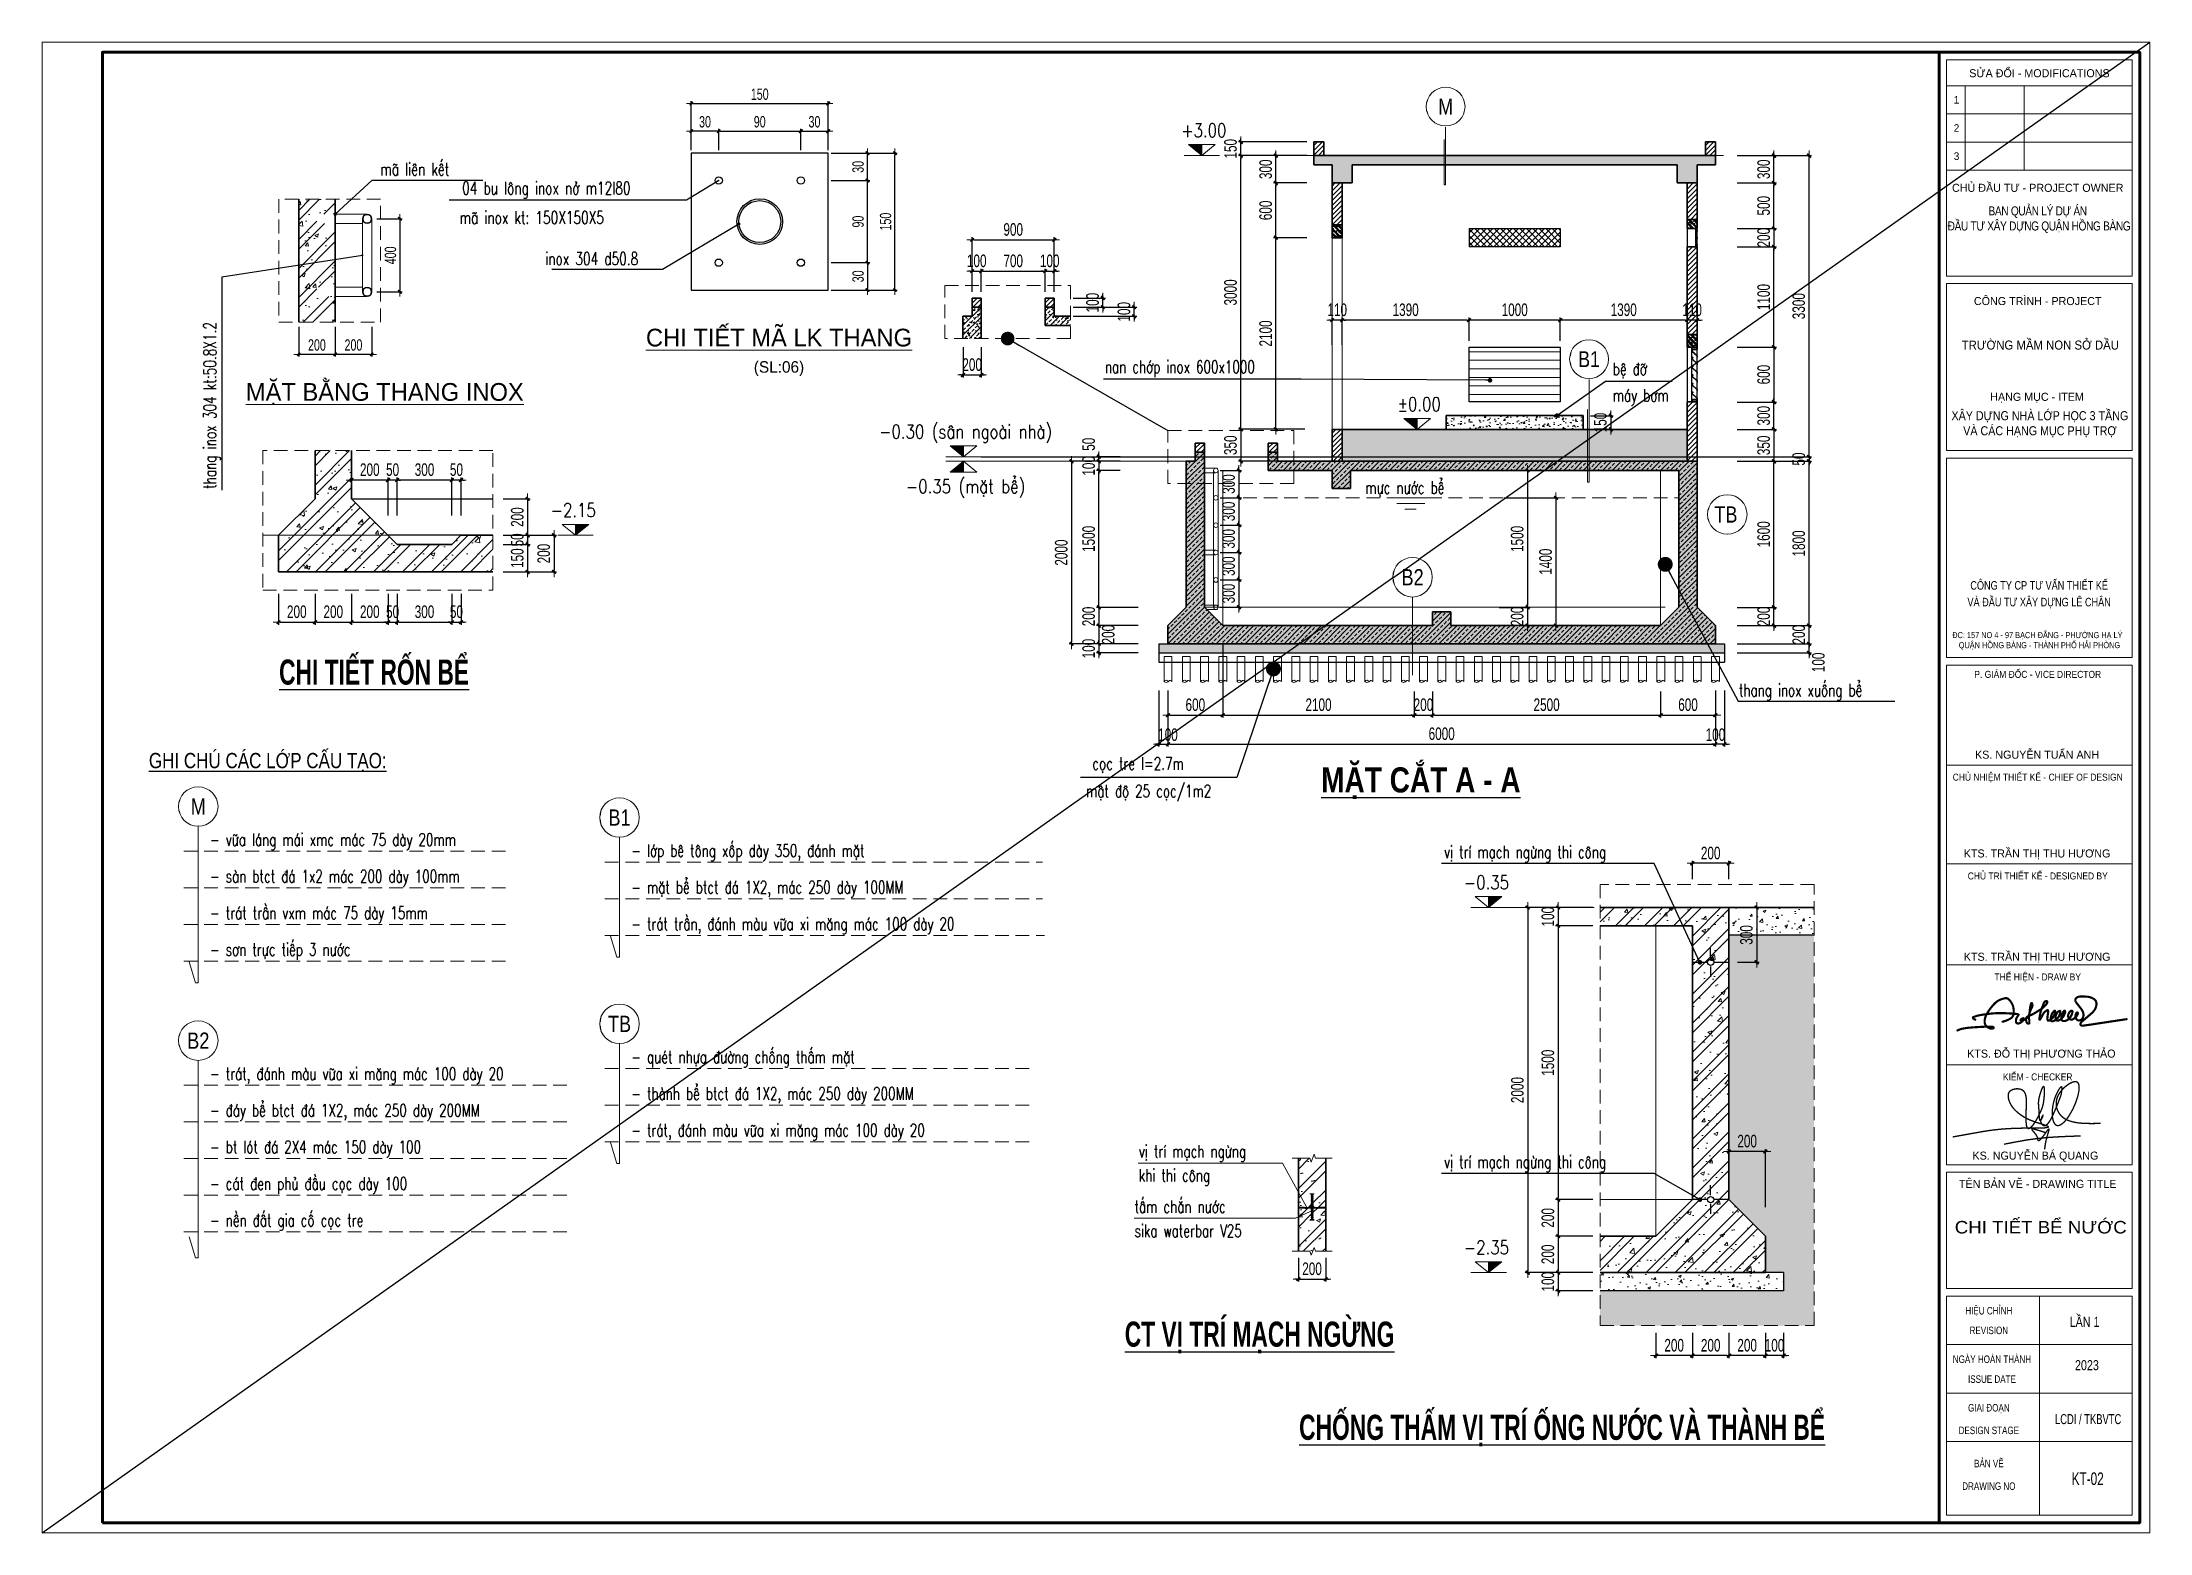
# Model space of a CAD drawing. Header units: millimetres. Extents: x 105214 to 359741, y -482084 to -322745.
# Drawn here: x 221141 to 244241, y -478817 to -462482 of the extents above; entities that cross this region are included whole.
import ezdxf
from ezdxf.enums import TextEntityAlignment as Align

# ---------------------------------------------------------------- set-up
doc = ezdxf.new("R2010")
doc.units = ezdxf.units.MM
doc.header["$LTSCALE"] = 20
doc.header["$MEASUREMENT"] = 0
doc.header["$PDMODE"] = 32
for name, pattern in [('ACAD_ISO07W100', [3, 0, -3]), ('CENTERX2', [4, 2.5, -0.5, 0.5, -0.5]), ('DASHDOT', [1, 0.5, -0.25, 0, -0.25]), ('HIDDEN', [0.375, 0.25, -0.125])]:
    doc.linetypes.add(name, pattern=pattern)
doc.layers.get('Defpoints').update_dxf_attribs({"color": 1})
for name, color, linetype, lineweight in [('08. Net Text', 3, 'Continuous', 13), ('A-WIPEOUT', 254, 'ACAD_ISO07W100', 0), ('EG Hatch', 252, 'Continuous', 9), ('EG Text2', 7, 'Continuous', 18), ('ISO', 153, 'Continuous', 13), ('LC Dim', 8, 'Continuous', 18), ('LC Hatch', 252, 'Continuous', 9), ('LC ISO', 153, 'Continuous', 13), ('LC MANH DUT', 35, 'HIDDEN', 5), ('LC Net dam 1', 30, 'Continuous', 30), ('LC Net manh', 16, 'Continuous', 5), ('LC Net thay', 7, 'Continuous', 25), ('LC Net truc', 8, 'DASHDOT', 13), ('LC Text1', 3, 'Continuous', 20), ('LC Text2', 7, 'Continuous', 25), ('TEXT2', 7, 'Continuous', 18), ('Thep', 3, 'Continuous', 40)]:
    doc.layers.add(name, color=color, linetype=linetype, lineweight=lineweight)
doc.layers.add('KCS_Plotter', color=11, linetype='Continuous', plot=False)
doc.layers.add('Khungten_LCDI', color=7, linetype='Continuous')
doc.styles.add('EG 1', font='VHAVANB.TTF')
doc.styles.add('EG Hai', font='VHAVANB.TTF')
doc.styles.add('General text 2', font='arial.ttf')
doc.styles.add('HOATBIF', font='hoatbif.shx', dxfattribs={"width": 0.7})
doc.styles.add('Khungten', font='VHAVAN.TTF', dxfattribs={"width": 0.9, "height": 5000})
doc.styles.add('LC 1', font='VHAVANB.TTF')
doc.styles.add('LC 3', font='vnsimli.shx', dxfattribs={"width": 0.75})
doc.styles.add('LC3', font='VHARIALB.TTF', dxfattribs={"width": 0.8})
doc.styles.add('T1', font='Vnsimli.shx', dxfattribs={"width": 0.8})
doc.styles.add('T2', font='VHARIAL.TTF', dxfattribs={"width": 0.8})
doc.styles.add('Text Khung Ten', font='VHAVAN.TTF')
doc.styles.add('Title', font='VHBLACK.TTF', dxfattribs={"width": 0.8})
doc.styles.add('VNAVANTH', font='VHAVANB.TTF', dxfattribs={"width": 0.6})
doc.dimstyles.new('1-100', dxfattribs={"dimscale": 100, "dimtxt": 2.5, "dimasz": 0.35, "dimexe": 0.5, "dimexo": 0, "dimgap": 0.8, "dimtad": 1, "dimdec": 0, "dimzin": 0, "dimdsep": 46, "dimtxsty": 'HOATBIF', "dimblk1": 'DOT', "dimblk2": 'DOT', "dimsah": 1, "dimcen": -1, "dimdle": 1, "dimclrd": 256, "dimclre": 256, "dimclrt": 4, "dimadec": 3, "dimazin": 2, "dimtfac": 0.333333, "dimtdec": 0, "dimtix": 1, "dimtmove": 2, "dimatfit": 3, "dimldrblk": 'DOT', "dimfxl": 1, "dimtvp": 0.833333, "dimtolj": 1, "dimtzin": 0, "dimarcsym": 0})
doc.dimstyles.new('1-100(1-50)', dxfattribs={"dimscale": 50, "dimtxt": 2.5, "dimasz": 0.35, "dimexe": 0.5, "dimexo": 0, "dimgap": 0.8, "dimtad": 1, "dimdec": 0, "dimzin": 0, "dimdsep": 46, "dimtxsty": 'HOATBIF', "dimblk1": 'DOT', "dimblk2": 'DOT', "dimsah": 1, "dimcen": -1, "dimdle": 1, "dimclrd": 256, "dimclre": 256, "dimclrt": 4, "dimadec": 3, "dimazin": 2, "dimtfac": 0.333333, "dimtdec": 0, "dimtix": 1, "dimtmove": 2, "dimatfit": 3, "dimldrblk": 'DOT', "dimfxl": 1, "dimtvp": 0.833333, "dimtolj": 1, "dimtzin": 0, "dimarcsym": 0})
doc.dimstyles.new('MONG', dxfattribs={"dimscale": 50, "dimtxt": 2.5, "dimasz": 0.35, "dimexe": 0.5, "dimexo": 0, "dimgap": 0.8, "dimtad": 1, "dimdec": 0, "dimzin": 0, "dimdsep": 46, "dimtxsty": 'HOATBIF', "dimblk1": 'DOT', "dimblk2": 'DOT', "dimsah": 1, "dimcen": -1, "dimdle": 1, "dimclrd": 256, "dimclre": 256, "dimclrt": 4, "dimadec": 3, "dimazin": 2, "dimtfac": 0.333333, "dimtdec": 0, "dimtix": 1, "dimtmove": 2, "dimatfit": 3, "dimldrblk": 'DOT', "dimfxl": 1, "dimtvp": 0.833333, "dimtolj": 1, "dimtzin": 0, "dimarcsym": 0})
pattern_1 = [(50, (240053.83, -452715.3), (430.356, -37.6513), [45, -495]), (355, (240053.83, -452715.3), (-83.251, 451.315), [36, -396]), (100.4514, (240089.7, -452718.43), (347.1056, 413.664), [38.244, -420.685]), (46.1842, (240053.83, -452595.3), (640.345, -99.311), [67.5, -742.5]), (96.6356, (240107.2, -452603.6), (560.798, 584.47), [57.366, -631.028]), (351.1842, (240053.8, -452595.3), (560.797, 584.471), [54, -594]), (21, (240113.83, -452625.3), (358.144, -241.5713), [45, -495]), (326, (240113.83, -452625.3), (145.989, 435.09), [36, -396]), (71.4514, (240143.68, -452645.43), (504.1336, 193.518), [38.244, -420.685]), (37.5, (240053.83, -452715.3), (7.2959, 199.7363), [0, -391.2, 0, -402, 0, -397.5]), (7.5, (240053.83, -452715.3), (157.8417, 236.647), [0, -229.2, 0, -382.2, 0, -151.5]), (327.5, (239920.03, -452715.3), (320.2935, -13.5329), [0, -150, 0, -468, 0, -621]), (317.5, (239860.03, -452715.3), (349.9117, 60.063), [0, -195, 0, -310.8, 0, -441]), (45, (240053.83, -452715.3), (-159.099, 159.099), []), (45, (240159.9, -452715.3), (-159.099, 159.099), [])]
pattern_2 = [(50, (580952.11, -74369.57), (143.452037, -12.550427), [15, -165]), (355, (580952.1, -74369.57), (-27.750267, 150.438427), [12, -132]), (100.451444, (580964.06, -74370.62), (115.70177, 137.888), [12.74804, -140.228422]), (46.1842, (580952.1, -74329.57), (213.448266, -33.103856), [22.5, -247.5]), (96.635635, (580969.9, -74332.33), (186.93239, 194.82372), [19.12207, -210.34275]), (351.184164, (580952.1, -74329.57), (186.93239, 194.82372), [18, -198]), (21, (580972.11, -74339.57), (119.38141, -80.523778), [15, -165]), (326, (580972.1, -74339.57), (48.663066, 145.03001), [12, -132]), (71.451445, (580982.06, -74346.28), (168.044475, 64.50623), [12.74804, -140.228422]), (37.5, (580952.107, -74369.574), (2.431971, 66.578771), [0, -130.4, 0, -134, 0, -132.5]), (7.5, (580952.11, -74369.574), (52.6139075, 78.882342), [0, -76.4, 0, -127.4, 0, -50.5]), (327.5, (580907.507, -74369.574), (106.764487, -4.5109743), [0, -50, 0, -156, 0, -207]), (317.5, (580887.51, -74369.57), (116.637234, 20.020996), [0, -65, 0, -103.6, 0, -147])]
pattern_3 = [(45, (580952.107, -86507.074), (-26.5165043, 26.5165043), [])]
pattern_4 = [(45, (578505.7, -84918.574), (-26.5165043, 26.5165043), [])]

msp = doc.modelspace()

# ---------------------------------------------------------------- texts
at = {"layer": 'LC Text1', "color": 3, "style": 'LC 3', "width": 0.7}
for s, height, p in [('m· liªn kÕt', 139.123, (224847.6, -463942.6)), ('04 bu l«ng inox në m12l80', 139.123, (225744.5, -464150.1)), ('m· inox kt: 150X150X5', 139.123, (225716.4, -464473.6)), ('inox 304 d50.8', 139.123, (226655.5, -464923.6)), ('nan chíp inox 600x1000', 137, (232788.2, -466107.8)), ('m¸y b¬m', 137, (238355.1, -466421)), ('mùc n\xadíc bÓ', 137, (235642.5, -467431.2, 0)), ('thang inox xuèng bÓ', 137, (239737.3, -469650.7)), ('cäc tre l=2.7m', 137, (232651.1, -470454.7)), ('mËt ®é 25 cäc/1m2', 137, (232581.9, -470756.3)), ('- v÷a l¸ng m¸i xmc m¸c 75 dµy 20mm', 137, (222980.3, -471289)), ('- líp bª t«ng xèp dµy 350, ®¸nh mÆt', 137, (227597, -471409.5)), ('vÞ trÝ m¹ch ngõng thi c«ng', 137, (236505.4, -471424.5)), ('- sµn btct ®¸ 1x2 m¸c 200 dµy 100mm', 137, (222980.3, -471690.3)), ('- mÆt bÓ btct ®¸ 1X2, m¸c 250 dµy 100MM', 137, (227597, -471810.7)), ('- tr¸t trÇn vxm m¸c 75 dµy 15mm', 137, (222980.3, -472091.5)), ('- tr¸t trÇn, ®¸nh mµu v÷a xi m¨ng m¸c 100 dµy 20', 137, (227597, -472212)), ('- s¬n trùc tiÕp 3 n\xadíc', 137, (222980.3, -472492.8)), ('- quÐt nhùa ®\xadêng chèng thÊm mÆt', 137, (227597, -473670.1)), ('- tr¸t, ®¸nh mµu v÷a xi m¨ng m¸c 100 dµy 20', 137, (222980.3, -473854.2)), ('- thµnh bÓ btct ®¸ 1X2, m¸c 250 dµy 200MM', 137, (227597, -474071.4)), ('- ®¸y bÓ btct ®¸ 1X2, m¸c 250 dµy 200MM', 137, (222980.3, -474255.4)), ('- tr¸t, ®¸nh mµu v÷a xi m¨ng m¸c 100 dµy 20', 137, (227597, -474472.6)), ('- bt lãt ®¸ 2X4 m¸c 150 dµy 100', 137, (222980.3, -474656.7)), ('vÞ trÝ m¹ch ngõng', 137, (233160.6, -474703.9)), ('vÞ trÝ m¹ch ngõng thi c«ng', 137, (236505.4, -474819.1)), ('- c¸t ®en phñ ®Çu cäc dµy 100', 137, (222980.3, -475057.9)), ('khi thi c«ng', 137, (233160.6, -474967.8)), ('tÊm ch¾n n\xadíc', 137, (233113.3, -475311)), ('- nÒn ®Êt gia cè cäc tre', 137, (222980.3, -475459.2)), ('sika waterbar V25', 137, (233113.3, -475575.4))]:
    msp.add_text(s, height=height, dxfattribs=at).set_placement(p)
msp.add_text('thang inox 304 kt:50.8X1.2', height=139.123, rotation=90, dxfattribs=at).set_placement((223049.5, -467376.3))
at = {"layer": 'LC Text2', "style": 'T2', "width": 0.8}
msp.add_text('%%Ughi chó C¸C LíP CÊU T¹O:', height=166.93, dxfattribs=at).set_placement((222311, -470437.6))

# ---------------------------------------------------------------- blocks, each defined once
blk = doc.blocks.new('*U14')
at = {"layer": 'A-WIPEOUT'}
blk.add_lwpolyline([(0, 4.25), (-2.5, 3.44), (-4.04, 1.31), (-4.04, -1.31), (-2.5, -3.44), (0, -4.25), (2.5, -3.44), (4.04, -1.31), (4.04, 1.31), (2.5, 3.44)], close=True, dxfattribs=at)
at = {"layer": 'LC Text1', "style": 'General text 2', "width": 0.8, "flags": 8}
blk.add_attdef('SYMBOL', text='', height=3.5, dxfattribs=at).set_placement((0, 0), align=Align.MIDDLE_CENTER)
blk.add_wipeout([(0, 4.25), (-2.5, 3.44), (-4.04, 1.31), (-4.04, -1.31), (-2.5, -3.44), (0, -4.25), (2.5, -3.44), (4.04, -1.31), (4.04, 1.31), (2.5, 3.44)]).dxf.layer = 'A-WIPEOUT'
at = {"layer": 'LC ISO'}
blk.add_circle((0, 0), 4.25, dxfattribs=at)
blk = doc.blocks.new('DOT')
at = {"layer": 'LC Dim'}
blk.add_line((-3, 0), (3, 0), dxfattribs=at)
at = {"layer": 'LC Dim', "color": 4}
blk.add_line((-1, -1), (1, 1), dxfattribs=at)
blk.add_lwpolyline([(0.5, 1), (-1, -0.5), (-0.5, -1), (1, 0.5)], close=True, dxfattribs=at)
blk = doc.blocks.new('*D168')
at = {"layer": 'Defpoints', "color": 0, "transparency": 16777216}
for p in [(234909, -475802), (235209, -475802), (235209, -476037)]:
    blk.add_point(p, dxfattribs=at)
at = {"layer": 'LC Dim', "lineweight": -2, "transparency": 16777216}
for p, q in [((234909, -475802), (234909, -476064)), ((235209, -475802), (235209, -476064)), ((234890, -476037), (234871, -476037)), ((234909, -476037), (235209, -476037)), ((235228, -476037), (235248, -476037))]:
    blk.add_line(p, q, dxfattribs=at)
at = {"layer": 'LC Dim', "lineweight": -2, "transparency": 16777216, "xscale": 19.25, "yscale": 19.25, "zscale": 19.25}
blk.add_blockref('DOT', (234909, -476037), dxfattribs=at)
at = {"layer": 'LC Dim', "lineweight": -2, "transparency": 16777216, "xscale": 19.25, "yscale": 19.25, "zscale": 19.25, "rotation": 180}
blk.add_blockref('DOT', (235209, -476037), dxfattribs=at)
at = {"layer": 'LC Dim', "color": 4, "transparency": 16777216, "insert": (235059, -475924), "char_height": 137.5, "attachment_point": 5, "style": 'HOATBIF'}
blk.add_mtext('\\A1;200', dxfattribs=at)
blk = doc.blocks.new('_Dot')
at = {"color": 0, "linetype": 'ByBlock', "lineweight": -2}
blk.add_line((-0.5, 0), (-1, 0), dxfattribs=at)
at = {"color": 0, "linetype": 'ByBlock', "const_width": 0.5}
blk.add_lwpolyline([(-0.25, 0, 1), (0.25, 0, 1)], format="xyb", close=True, dxfattribs=at)
blk = doc.blocks.new('*D169')
at = {"layer": 'Defpoints', "color": 0, "ltscale": 2, "transparency": 16777216}
for p in [(238138, -471965), (237757, -472165), (238138, -472165)]:
    blk.add_point(p, dxfattribs=at)
at = {"layer": 'LC Dim', "lineweight": -2, "ltscale": 2, "transparency": 16777216}
for p, q in [((237757, -471946), (237757, -471927)), ((238138, -471965), (237729, -471965)), ((237757, -471965), (237757, -472165)), ((238138, -472165), (237729, -472165)), ((237757, -472185), (237757, -472204))]:
    blk.add_line(p, q, dxfattribs=at)
at = {"layer": 'LC Dim', "lineweight": -2, "ltscale": 2, "transparency": 16777216, "xscale": 19.25, "yscale": 19.25, "zscale": 19.25}
for p, rotation in [((237757, -471965), 270), ((237757, -472165), 90)]:
    blk.add_blockref('DOT', p, dxfattribs=dict(at, rotation=rotation))
at = {"layer": 'LC Dim', "color": 4, "ltscale": 2, "transparency": 16777216, "insert": (237644, -472065), "char_height": 137.5, "attachment_point": 5, "rotation": 90, "style": 'HOATBIF'}
blk.add_mtext('\\A1;100', dxfattribs=at)
blk = doc.blocks.new('*D170')
at = {"layer": 'Defpoints', "color": 0, "ltscale": 2, "transparency": 16777216}
for p in [(238138, -472165), (237757, -475165), (238138, -475165)]:
    blk.add_point(p, dxfattribs=at)
at = {"layer": 'LC Dim', "lineweight": -2, "ltscale": 2, "transparency": 16777216}
for p, q in [((238138, -472165), (237729, -472165)), ((237757, -472185), (237757, -475146)), ((238138, -475165), (237729, -475165))]:
    blk.add_line(p, q, dxfattribs=at)
at = {"layer": 'LC Dim', "lineweight": -2, "ltscale": 2, "transparency": 16777216, "xscale": 19.25, "yscale": 19.25, "zscale": 19.25}
for p, rotation in [((237757, -472165), 90), ((237757, -475165), 270)]:
    blk.add_blockref('DOT', p, dxfattribs=dict(at, rotation=rotation))
at = {"layer": 'LC Dim', "color": 4, "ltscale": 2, "transparency": 16777216, "insert": (237644, -473665), "char_height": 137.5, "attachment_point": 5, "rotation": 90, "style": 'HOATBIF'}
blk.add_mtext('\\A1;1500', dxfattribs=at)
blk = doc.blocks.new('*D171')
at = {"layer": 'Defpoints', "color": 0, "ltscale": 2, "transparency": 16777216}
for p in [(238138, -475165), (237757, -475565), (238138, -475565)]:
    blk.add_point(p, dxfattribs=at)
at = {"layer": 'LC Dim', "lineweight": -2, "ltscale": 2, "transparency": 16777216}
for p, q in [((238138, -475165), (237729, -475165)), ((237757, -475185), (237757, -475546)), ((238138, -475565), (237729, -475565))]:
    blk.add_line(p, q, dxfattribs=at)
at = {"layer": 'LC Dim', "lineweight": -2, "ltscale": 2, "transparency": 16777216, "xscale": 19.25, "yscale": 19.25, "zscale": 19.25}
for p, rotation in [((237757, -475165), 90), ((237757, -475565), 270)]:
    blk.add_blockref('DOT', p, dxfattribs=dict(at, rotation=rotation))
at = {"layer": 'LC Dim', "color": 4, "ltscale": 2, "transparency": 16777216, "insert": (237644, -475365), "char_height": 137.5, "attachment_point": 5, "rotation": 90, "style": 'HOATBIF'}
blk.add_mtext('\\A1;200', dxfattribs=at)
blk = doc.blocks.new('*D172')
at = {"layer": 'Defpoints', "color": 0, "ltscale": 2, "transparency": 16777216}
for p in [(238138, -475565), (237757, -475965), (238138, -475965)]:
    blk.add_point(p, dxfattribs=at)
at = {"layer": 'LC Dim', "lineweight": -2, "ltscale": 2, "transparency": 16777216}
for p, q in [((238138, -475565), (237729, -475565)), ((237757, -475585), (237757, -475946)), ((238138, -475965), (237729, -475965))]:
    blk.add_line(p, q, dxfattribs=at)
at = {"layer": 'LC Dim', "lineweight": -2, "ltscale": 2, "transparency": 16777216, "xscale": 19.25, "yscale": 19.25, "zscale": 19.25}
for p, rotation in [((237757, -475565), 90), ((237757, -475965), 270)]:
    blk.add_blockref('DOT', p, dxfattribs=dict(at, rotation=rotation))
at = {"layer": 'LC Dim', "color": 4, "ltscale": 2, "transparency": 16777216, "insert": (237644, -475765), "char_height": 137.5, "attachment_point": 5, "rotation": 90, "style": 'HOATBIF'}
blk.add_mtext('\\A1;200', dxfattribs=at)
blk = doc.blocks.new('*D173')
at = {"layer": 'Defpoints', "color": 0, "ltscale": 2, "transparency": 16777216}
for p in [(238138, -475965), (237757, -476165), (238138, -476165)]:
    blk.add_point(p, dxfattribs=at)
at = {"layer": 'LC Dim', "lineweight": -2, "ltscale": 2, "transparency": 16777216}
for p, q in [((238138, -475965), (237729, -475965)), ((237757, -475946), (237757, -475927)), ((237757, -475965), (237757, -476165)), ((238138, -476165), (237729, -476165)), ((237757, -476185), (237757, -476204))]:
    blk.add_line(p, q, dxfattribs=at)
at = {"layer": 'LC Dim', "lineweight": -2, "ltscale": 2, "transparency": 16777216, "xscale": 19.25, "yscale": 19.25, "zscale": 19.25}
for p, rotation in [((237757, -475965), 270), ((237757, -476165), 90)]:
    blk.add_blockref('DOT', p, dxfattribs=dict(at, rotation=rotation))
at = {"layer": 'LC Dim', "color": 4, "ltscale": 2, "transparency": 16777216, "insert": (237644, -476065), "char_height": 137.5, "attachment_point": 5, "rotation": 90, "style": 'HOATBIF'}
blk.add_mtext('\\A1;100', dxfattribs=at)
blk = doc.blocks.new('*D174')
at = {"layer": 'Defpoints', "color": 0, "ltscale": 2, "transparency": 16777216}
for p in [(238138, -471965), (237423, -475965), (238138, -475965)]:
    blk.add_point(p, dxfattribs=at)
at = {"layer": 'LC Dim', "lineweight": -2, "ltscale": 2, "transparency": 16777216}
for p, q in [((238138, -471965), (237395, -471965)), ((237423, -471985), (237423, -475946)), ((238138, -475965), (237395, -475965))]:
    blk.add_line(p, q, dxfattribs=at)
at = {"layer": 'LC Dim', "lineweight": -2, "ltscale": 2, "transparency": 16777216, "xscale": 19.25, "yscale": 19.25, "zscale": 19.25}
for p, rotation in [((237423, -471965), 90), ((237423, -475965), 270)]:
    blk.add_blockref('DOT', p, dxfattribs=dict(at, rotation=rotation))
at = {"layer": 'LC Dim', "color": 4, "ltscale": 2, "transparency": 16777216, "insert": (237310, -473965), "char_height": 137.5, "attachment_point": 5, "rotation": 90, "style": 'HOATBIF'}
blk.add_mtext('\\A1;2000', dxfattribs=at)
blk = doc.blocks.new('*D175')
at = {"layer": 'Defpoints', "color": 0, "ltscale": 2, "transparency": 16777216}
for p in [(239228, -471480), (239228, -471653), (239628, -471653)]:
    blk.add_point(p, dxfattribs=at)
at = {"layer": 'LC Dim', "lineweight": -2, "ltscale": 2, "transparency": 16777216}
for p, q in [((239228, -471653), (239228, -471453)), ((239628, -471653), (239628, -471453)), ((239609, -471480), (239247, -471480))]:
    blk.add_line(p, q, dxfattribs=at)
at = {"layer": 'LC Dim', "lineweight": -2, "ltscale": 2, "transparency": 16777216, "xscale": 19.25, "yscale": 19.25, "zscale": 19.25, "rotation": 180}
blk.add_blockref('DOT', (239228, -471480), dxfattribs=at)
at = {"layer": 'LC Dim', "lineweight": -2, "ltscale": 2, "transparency": 16777216, "xscale": 19.25, "yscale": 19.25, "zscale": 19.25}
blk.add_blockref('DOT', (239628, -471480), dxfattribs=at)
at = {"layer": 'LC Dim', "color": 4, "ltscale": 2, "transparency": 16777216, "insert": (239428, -471368), "char_height": 137.5, "attachment_point": 5, "style": 'HOATBIF'}
blk.add_mtext('\\A1;200', dxfattribs=at)
blk = doc.blocks.new('*D176')
at = {"layer": 'Defpoints', "color": 0, "ltscale": 2, "transparency": 16777216}
for p in [(239628, -474638), (239628, -474935), (240028, -475247)]:
    blk.add_point(p, dxfattribs=at)
at = {"layer": 'LC Dim', "lineweight": -2, "ltscale": 2, "transparency": 16777216}
for p, q in [((239628, -474935), (239628, -474611)), ((240009, -474638), (239647, -474638)), ((240028, -475247), (240028, -474611))]:
    blk.add_line(p, q, dxfattribs=at)
at = {"layer": 'LC Dim', "lineweight": -2, "ltscale": 2, "transparency": 16777216, "xscale": 19.25, "yscale": 19.25, "zscale": 19.25, "rotation": 180}
blk.add_blockref('DOT', (239628, -474638), dxfattribs=at)
at = {"layer": 'LC Dim', "lineweight": -2, "ltscale": 2, "transparency": 16777216, "xscale": 19.25, "yscale": 19.25, "zscale": 19.25}
blk.add_blockref('DOT', (240028, -474638), dxfattribs=at)
at = {"layer": 'LC Dim', "color": 4, "ltscale": 2, "transparency": 16777216, "insert": (239828, -474525), "char_height": 137.5, "attachment_point": 5, "style": 'HOATBIF'}
blk.add_mtext('\\A1;200', dxfattribs=at)
blk = doc.blocks.new('*D177')
at = {"layer": 'Defpoints', "color": 0, "ltscale": 2, "transparency": 16777216}
for p in [(240028, -476625), (240228, -476625), (240028, -476875)]:
    blk.add_point(p, dxfattribs=at)
at = {"layer": 'LC Dim', "lineweight": -2, "ltscale": 2, "transparency": 16777216}
for p, q in [((240028, -476625), (240028, -476902)), ((240228, -476625), (240228, -476902)), ((240009, -476875), (239989, -476875)), ((240228, -476875), (240028, -476875)), ((240247, -476875), (240266, -476875))]:
    blk.add_line(p, q, dxfattribs=at)
at = {"layer": 'LC Dim', "lineweight": -2, "ltscale": 2, "transparency": 16777216, "xscale": 19.25, "yscale": 19.25, "zscale": 19.25}
blk.add_blockref('DOT', (240028, -476875), dxfattribs=at)
at = {"layer": 'LC Dim', "lineweight": -2, "ltscale": 2, "transparency": 16777216, "xscale": 19.25, "yscale": 19.25, "zscale": 19.25, "rotation": 180}
blk.add_blockref('DOT', (240228, -476875), dxfattribs=at)
at = {"layer": 'LC Dim', "color": 4, "ltscale": 2, "transparency": 16777216, "insert": (240128, -476762), "char_height": 137.5, "attachment_point": 5, "style": 'HOATBIF'}
blk.add_mtext('\\A1;100', dxfattribs=at)
blk = doc.blocks.new('*D178')
at = {"layer": 'Defpoints', "color": 0, "ltscale": 2, "transparency": 16777216}
for p in [(239628, -476625), (240028, -476625), (239628, -476875)]:
    blk.add_point(p, dxfattribs=at)
at = {"layer": 'LC Dim', "lineweight": -2, "ltscale": 2, "transparency": 16777216}
for p, q in [((239628, -476625), (239628, -476902)), ((240028, -476625), (240028, -476902)), ((240009, -476875), (239647, -476875))]:
    blk.add_line(p, q, dxfattribs=at)
at = {"layer": 'LC Dim', "lineweight": -2, "ltscale": 2, "transparency": 16777216, "xscale": 19.25, "yscale": 19.25, "zscale": 19.25, "rotation": 180}
blk.add_blockref('DOT', (239628, -476875), dxfattribs=at)
at = {"layer": 'LC Dim', "lineweight": -2, "ltscale": 2, "transparency": 16777216, "xscale": 19.25, "yscale": 19.25, "zscale": 19.25}
blk.add_blockref('DOT', (240028, -476875), dxfattribs=at)
at = {"layer": 'LC Dim', "color": 4, "ltscale": 2, "transparency": 16777216, "insert": (239828, -476762), "char_height": 137.5, "attachment_point": 5, "style": 'HOATBIF'}
blk.add_mtext('\\A1;200', dxfattribs=at)
blk = doc.blocks.new('*D179')
at = {"layer": 'Defpoints', "color": 0, "ltscale": 2, "transparency": 16777216}
for p in [(239228, -476625), (239628, -476625), (239228, -476875)]:
    blk.add_point(p, dxfattribs=at)
at = {"layer": 'LC Dim', "lineweight": -2, "ltscale": 2, "transparency": 16777216}
for p, q in [((239228, -476625), (239228, -476902)), ((239628, -476625), (239628, -476902)), ((239609, -476875), (239247, -476875))]:
    blk.add_line(p, q, dxfattribs=at)
at = {"layer": 'LC Dim', "lineweight": -2, "ltscale": 2, "transparency": 16777216, "xscale": 19.25, "yscale": 19.25, "zscale": 19.25, "rotation": 180}
blk.add_blockref('DOT', (239228, -476875), dxfattribs=at)
at = {"layer": 'LC Dim', "lineweight": -2, "ltscale": 2, "transparency": 16777216, "xscale": 19.25, "yscale": 19.25, "zscale": 19.25}
blk.add_blockref('DOT', (239628, -476875), dxfattribs=at)
at = {"layer": 'LC Dim', "color": 4, "ltscale": 2, "transparency": 16777216, "insert": (239428, -476762), "char_height": 137.5, "attachment_point": 5, "style": 'HOATBIF'}
blk.add_mtext('\\A1;200', dxfattribs=at)
blk = doc.blocks.new('*D180')
at = {"layer": 'Defpoints', "color": 0, "ltscale": 2, "transparency": 16777216}
for p in [(238828, -476625), (239228, -476625), (238828, -476875)]:
    blk.add_point(p, dxfattribs=at)
at = {"layer": 'LC Dim', "lineweight": -2, "ltscale": 2, "transparency": 16777216}
for p, q in [((238828, -476625), (238828, -476902)), ((239228, -476625), (239228, -476902)), ((239209, -476875), (238847, -476875))]:
    blk.add_line(p, q, dxfattribs=at)
at = {"layer": 'LC Dim', "lineweight": -2, "ltscale": 2, "transparency": 16777216, "xscale": 19.25, "yscale": 19.25, "zscale": 19.25, "rotation": 180}
blk.add_blockref('DOT', (238828, -476875), dxfattribs=at)
at = {"layer": 'LC Dim', "lineweight": -2, "ltscale": 2, "transparency": 16777216, "xscale": 19.25, "yscale": 19.25, "zscale": 19.25}
blk.add_blockref('DOT', (239228, -476875), dxfattribs=at)
at = {"layer": 'LC Dim', "color": 4, "ltscale": 2, "transparency": 16777216, "insert": (239028, -476762), "char_height": 137.5, "attachment_point": 5, "style": 'HOATBIF'}
blk.add_mtext('\\A1;200', dxfattribs=at)
blk = doc.blocks.new('*D181')
at = {"layer": 'Defpoints', "color": 0, "ltscale": 2, "transparency": 16777216}
for p in [(226195, -467886), (226195, -467986), (226462, -467986)]:
    blk.add_point(p, dxfattribs=at)
at = {"layer": 'LC Dim', "lineweight": -2, "ltscale": 2, "transparency": 16777216}
for p, q in [((226195, -467886), (226489, -467886)), ((226195, -467986), (226489, -467986)), ((226462, -467866), (226462, -467847)), ((226462, -467886), (226462, -467986)), ((226462, -468005), (226462, -468024))]:
    blk.add_line(p, q, dxfattribs=at)
at = {"layer": 'LC Dim', "lineweight": -2, "ltscale": 2, "transparency": 16777216, "xscale": 19.25, "yscale": 19.25, "zscale": 19.25}
for p, rotation in [((226462, -467886), 270), ((226462, -467986), 90)]:
    blk.add_blockref('DOT', p, dxfattribs=dict(at, rotation=rotation))
at = {"layer": 'LC Dim', "color": 4, "ltscale": 2, "transparency": 16777216, "insert": (226349, -467936), "char_height": 137.5, "attachment_point": 5, "rotation": 90, "style": 'HOATBIF'}
blk.add_mtext('\\A1;50', dxfattribs=at)
blk = doc.blocks.new('*D182')
at = {"layer": 'Defpoints', "color": 0, "ltscale": 2, "transparency": 16777216}
for p in [(226195, -467986), (226195, -468286), (226462, -468286)]:
    blk.add_point(p, dxfattribs=at)
at = {"layer": 'LC Dim', "lineweight": -2, "ltscale": 2, "transparency": 16777216}
for p, q in [((226195, -467986), (226489, -467986)), ((226462, -467966), (226462, -467947)), ((226462, -467986), (226462, -468286)), ((226195, -468286), (226489, -468286)), ((226462, -468305), (226462, -468324))]:
    blk.add_line(p, q, dxfattribs=at)
at = {"layer": 'LC Dim', "lineweight": -2, "ltscale": 2, "transparency": 16777216, "xscale": 19.25, "yscale": 19.25, "zscale": 19.25}
for p, rotation in [((226462, -467986), 270), ((226462, -468286), 90)]:
    blk.add_blockref('DOT', p, dxfattribs=dict(at, rotation=rotation))
at = {"layer": 'LC Dim', "color": 4, "ltscale": 2, "transparency": 16777216, "insert": (226349, -468136), "char_height": 137.5, "attachment_point": 5, "rotation": 90, "style": 'HOATBIF'}
blk.add_mtext('\\A1;150', dxfattribs=at)
blk = doc.blocks.new('*D183')
at = {"layer": 'Defpoints', "color": 0, "ltscale": 2, "transparency": 16777216}
for p in [(226195, -467886), (226195, -468286), (226752, -468286)]:
    blk.add_point(p, dxfattribs=at)
at = {"layer": 'LC Dim', "lineweight": -2, "ltscale": 2, "transparency": 16777216}
for p, q in [((226195, -467886), (226779, -467886)), ((226752, -467905), (226752, -468266)), ((226195, -468286), (226779, -468286))]:
    blk.add_line(p, q, dxfattribs=at)
at = {"layer": 'LC Dim', "lineweight": -2, "ltscale": 2, "transparency": 16777216, "xscale": 19.25, "yscale": 19.25, "zscale": 19.25}
for p, rotation in [((226752, -467886), 90), ((226752, -468286), 270)]:
    blk.add_blockref('DOT', p, dxfattribs=dict(at, rotation=rotation))
at = {"layer": 'LC Dim', "color": 4, "ltscale": 2, "transparency": 16777216, "insert": (226639, -468086), "char_height": 137.5, "attachment_point": 5, "rotation": 90, "style": 'HOATBIF'}
blk.add_mtext('\\A1;200', dxfattribs=at)
blk = doc.blocks.new('*D184')
at = {"layer": 'Defpoints', "color": 0, "ltscale": 2, "transparency": 16777216}
for p in [(225632, -467280), (225632, -467667), (225732, -467667)]:
    blk.add_point(p, dxfattribs=at)
at = {"layer": 'LC Dim', "lineweight": -2, "ltscale": 2, "transparency": 16777216}
for p, q in [((225612, -467280), (225593, -467280)), ((225632, -467667), (225632, -467252)), ((225732, -467280), (225632, -467280)), ((225732, -467667), (225732, -467252)), ((225751, -467280), (225770, -467280))]:
    blk.add_line(p, q, dxfattribs=at)
at = {"layer": 'LC Dim', "lineweight": -2, "ltscale": 2, "transparency": 16777216, "xscale": 19.25, "yscale": 19.25, "zscale": 19.25}
blk.add_blockref('DOT', (225632, -467280), dxfattribs=at)
at = {"layer": 'LC Dim', "lineweight": -2, "ltscale": 2, "transparency": 16777216, "xscale": 19.25, "yscale": 19.25, "zscale": 19.25, "rotation": 180}
blk.add_blockref('DOT', (225732, -467280), dxfattribs=at)
at = {"layer": 'LC Dim', "color": 4, "ltscale": 2, "transparency": 16777216, "insert": (225682, -467167), "char_height": 137.5, "attachment_point": 5, "style": 'HOATBIF'}
blk.add_mtext('\\A1;50', dxfattribs=at)
blk = doc.blocks.new('*D185')
at = {"layer": 'Defpoints', "color": 0, "ltscale": 2, "transparency": 16777216}
for p in [(225032, -467280), (225032, -467667), (225632, -467667)]:
    blk.add_point(p, dxfattribs=at)
at = {"layer": 'LC Dim', "lineweight": -2, "ltscale": 2, "transparency": 16777216}
for p, q in [((225032, -467667), (225032, -467252)), ((225612, -467280), (225051, -467280)), ((225632, -467667), (225632, -467252))]:
    blk.add_line(p, q, dxfattribs=at)
at = {"layer": 'LC Dim', "lineweight": -2, "ltscale": 2, "transparency": 16777216, "xscale": 19.25, "yscale": 19.25, "zscale": 19.25, "rotation": 180}
blk.add_blockref('DOT', (225032, -467280), dxfattribs=at)
at = {"layer": 'LC Dim', "lineweight": -2, "ltscale": 2, "transparency": 16777216, "xscale": 19.25, "yscale": 19.25, "zscale": 19.25}
blk.add_blockref('DOT', (225632, -467280), dxfattribs=at)
at = {"layer": 'LC Dim', "color": 4, "ltscale": 2, "transparency": 16777216, "insert": (225332, -467167), "char_height": 137.5, "attachment_point": 5, "style": 'HOATBIF'}
blk.add_mtext('\\A1;300', dxfattribs=at)
blk = doc.blocks.new('*D186')
at = {"layer": 'Defpoints', "color": 0, "ltscale": 2, "transparency": 16777216}
for p in [(224932, -467280), (224932, -467667), (225032, -467667)]:
    blk.add_point(p, dxfattribs=at)
at = {"layer": 'LC Dim', "lineweight": -2, "ltscale": 2, "transparency": 16777216}
for p, q in [((224912, -467280), (224893, -467280)), ((224932, -467667), (224932, -467252)), ((225032, -467280), (224932, -467280)), ((225032, -467667), (225032, -467252)), ((225051, -467280), (225070, -467280))]:
    blk.add_line(p, q, dxfattribs=at)
at = {"layer": 'LC Dim', "lineweight": -2, "ltscale": 2, "transparency": 16777216, "xscale": 19.25, "yscale": 19.25, "zscale": 19.25}
blk.add_blockref('DOT', (224932, -467280), dxfattribs=at)
at = {"layer": 'LC Dim', "lineweight": -2, "ltscale": 2, "transparency": 16777216, "xscale": 19.25, "yscale": 19.25, "zscale": 19.25, "rotation": 180}
blk.add_blockref('DOT', (225032, -467280), dxfattribs=at)
at = {"layer": 'LC Dim', "color": 4, "ltscale": 2, "transparency": 16777216, "insert": (224982, -467167), "char_height": 137.5, "attachment_point": 5, "style": 'HOATBIF'}
blk.add_mtext('\\A1;50', dxfattribs=at)
blk = doc.blocks.new('*D187')
at = {"layer": 'Defpoints', "color": 0, "ltscale": 2, "transparency": 16777216}
for p in [(224532, -467280), (224532, -467461), (224932, -467667)]:
    blk.add_point(p, dxfattribs=at)
at = {"layer": 'LC Dim', "lineweight": -2, "ltscale": 2, "transparency": 16777216}
for p, q in [((224532, -467461), (224532, -467252)), ((224912, -467280), (224551, -467280)), ((224932, -467667), (224932, -467252))]:
    blk.add_line(p, q, dxfattribs=at)
at = {"layer": 'LC Dim', "lineweight": -2, "ltscale": 2, "transparency": 16777216, "xscale": 19.25, "yscale": 19.25, "zscale": 19.25, "rotation": 180}
blk.add_blockref('DOT', (224532, -467280), dxfattribs=at)
at = {"layer": 'LC Dim', "lineweight": -2, "ltscale": 2, "transparency": 16777216, "xscale": 19.25, "yscale": 19.25, "zscale": 19.25}
blk.add_blockref('DOT', (224932, -467280), dxfattribs=at)
at = {"layer": 'LC Dim', "color": 4, "ltscale": 2, "transparency": 16777216, "insert": (224732, -467167), "char_height": 137.5, "attachment_point": 5, "style": 'HOATBIF'}
blk.add_mtext('\\A1;200', dxfattribs=at)
blk = doc.blocks.new('*D188')
at = {"layer": 'Defpoints', "color": 0, "ltscale": 2, "transparency": 16777216}
for p in [(224532, -468527), (224932, -468527), (224932, -468837)]:
    blk.add_point(p, dxfattribs=at)
at = {"layer": 'LC Dim', "lineweight": -2, "ltscale": 2, "transparency": 16777216}
for p, q in [((224532, -468527), (224532, -468865)), ((224932, -468527), (224932, -468865)), ((224551, -468837), (224912, -468837))]:
    blk.add_line(p, q, dxfattribs=at)
at = {"layer": 'LC Dim', "lineweight": -2, "ltscale": 2, "transparency": 16777216, "xscale": 19.25, "yscale": 19.25, "zscale": 19.25, "rotation": 180}
blk.add_blockref('DOT', (224532, -468837), dxfattribs=at)
at = {"layer": 'LC Dim', "lineweight": -2, "ltscale": 2, "transparency": 16777216, "xscale": 19.25, "yscale": 19.25, "zscale": 19.25}
blk.add_blockref('DOT', (224932, -468837), dxfattribs=at)
at = {"layer": 'LC Dim', "color": 4, "ltscale": 2, "transparency": 16777216, "insert": (224732, -468724), "char_height": 137.5, "attachment_point": 5, "style": 'HOATBIF'}
blk.add_mtext('\\A1;200', dxfattribs=at)
blk = doc.blocks.new('*D189')
at = {"layer": 'Defpoints', "color": 0, "ltscale": 2, "transparency": 16777216}
for p in [(225032, -468527), (225632, -468527), (225632, -468837)]:
    blk.add_point(p, dxfattribs=at)
at = {"layer": 'LC Dim', "lineweight": -2, "ltscale": 2, "transparency": 16777216}
for p, q in [((225032, -468527), (225032, -468865)), ((225632, -468527), (225632, -468865)), ((225051, -468837), (225612, -468837))]:
    blk.add_line(p, q, dxfattribs=at)
at = {"layer": 'LC Dim', "lineweight": -2, "ltscale": 2, "transparency": 16777216, "xscale": 19.25, "yscale": 19.25, "zscale": 19.25, "rotation": 180}
blk.add_blockref('DOT', (225032, -468837), dxfattribs=at)
at = {"layer": 'LC Dim', "lineweight": -2, "ltscale": 2, "transparency": 16777216, "xscale": 19.25, "yscale": 19.25, "zscale": 19.25}
blk.add_blockref('DOT', (225632, -468837), dxfattribs=at)
at = {"layer": 'LC Dim', "color": 4, "ltscale": 2, "transparency": 16777216, "insert": (225332, -468724), "char_height": 137.5, "attachment_point": 5, "style": 'HOATBIF'}
blk.add_mtext('\\A1;300', dxfattribs=at)
blk = doc.blocks.new('*D190')
at = {"layer": 'Defpoints', "color": 0, "ltscale": 2, "transparency": 16777216}
for p in [(225632, -468527), (225732, -468527), (225732, -468837)]:
    blk.add_point(p, dxfattribs=at)
at = {"layer": 'LC Dim', "lineweight": -2, "ltscale": 2, "transparency": 16777216}
for p, q in [((225632, -468527), (225632, -468865)), ((225732, -468527), (225732, -468865)), ((225612, -468837), (225593, -468837)), ((225632, -468837), (225732, -468837)), ((225751, -468837), (225770, -468837))]:
    blk.add_line(p, q, dxfattribs=at)
at = {"layer": 'LC Dim', "lineweight": -2, "ltscale": 2, "transparency": 16777216, "xscale": 19.25, "yscale": 19.25, "zscale": 19.25}
blk.add_blockref('DOT', (225632, -468837), dxfattribs=at)
at = {"layer": 'LC Dim', "lineweight": -2, "ltscale": 2, "transparency": 16777216, "xscale": 19.25, "yscale": 19.25, "zscale": 19.25, "rotation": 180}
blk.add_blockref('DOT', (225732, -468837), dxfattribs=at)
at = {"layer": 'LC Dim', "color": 4, "ltscale": 2, "transparency": 16777216, "insert": (225682, -468724), "char_height": 137.5, "attachment_point": 5, "style": 'HOATBIF'}
blk.add_mtext('\\A1;50', dxfattribs=at)
blk = doc.blocks.new('*D191')
at = {"layer": 'Defpoints', "color": 0, "ltscale": 2, "transparency": 16777216}
for p in [(224932, -468527), (225032, -468527), (225032, -468837)]:
    blk.add_point(p, dxfattribs=at)
at = {"layer": 'LC Dim', "lineweight": -2, "ltscale": 2, "transparency": 16777216}
for p, q in [((224932, -468527), (224932, -468865)), ((225032, -468527), (225032, -468865)), ((224912, -468837), (224893, -468837)), ((224932, -468837), (225032, -468837)), ((225051, -468837), (225070, -468837))]:
    blk.add_line(p, q, dxfattribs=at)
at = {"layer": 'LC Dim', "lineweight": -2, "ltscale": 2, "transparency": 16777216, "xscale": 19.25, "yscale": 19.25, "zscale": 19.25}
blk.add_blockref('DOT', (224932, -468837), dxfattribs=at)
at = {"layer": 'LC Dim', "lineweight": -2, "ltscale": 2, "transparency": 16777216, "xscale": 19.25, "yscale": 19.25, "zscale": 19.25, "rotation": 180}
blk.add_blockref('DOT', (225032, -468837), dxfattribs=at)
at = {"layer": 'LC Dim', "color": 4, "ltscale": 2, "transparency": 16777216, "insert": (224982, -468724), "char_height": 137.5, "attachment_point": 5, "style": 'HOATBIF'}
blk.add_mtext('\\A1;50', dxfattribs=at)
blk = doc.blocks.new('*D192')
at = {"layer": 'Defpoints', "color": 0, "ltscale": 2, "transparency": 16777216}
for p in [(224811, -464418), (224811, -465218), (225062, -465218)]:
    blk.add_point(p, dxfattribs=at)
at = {"layer": 'LC Dim', "lineweight": -2, "ltscale": 2, "transparency": 16777216}
for p, q in [((224811, -464418), (225087, -464418)), ((225062, -464435), (225062, -465200)), ((224811, -465218), (225087, -465218))]:
    blk.add_line(p, q, dxfattribs=at)
at = {"layer": 'LC Dim', "lineweight": -2, "ltscale": 2, "transparency": 16777216, "xscale": 17.5, "yscale": 17.5, "zscale": 17.5}
for p, rotation in [((225062, -464418), 90), ((225062, -465218), 270)]:
    blk.add_blockref('DOT', p, dxfattribs=dict(at, rotation=rotation))
at = {"layer": 'LC Dim', "color": 4, "ltscale": 2, "transparency": 16777216, "insert": (224959, -464818), "char_height": 125, "attachment_point": 5, "rotation": 90, "style": 'HOATBIF'}
blk.add_mtext('\\A1;400', dxfattribs=at)
blk = doc.blocks.new('*D193')
at = {"layer": 'Defpoints', "color": 0, "ltscale": 2, "transparency": 16777216}
for p in [(224353, -465602), (224753, -465602), (224353, -465903)]:
    blk.add_point(p, dxfattribs=at)
at = {"layer": 'LC Dim', "lineweight": -2, "ltscale": 2, "transparency": 16777216}
for p, q in [((224353, -465602), (224353, -465928)), ((224753, -465602), (224753, -465928)), ((224736, -465903), (224371, -465903))]:
    blk.add_line(p, q, dxfattribs=at)
at = {"layer": 'LC Dim', "lineweight": -2, "ltscale": 2, "transparency": 16777216, "xscale": 17.5, "yscale": 17.5, "zscale": 17.5, "rotation": 180}
blk.add_blockref('DOT', (224353, -465903), dxfattribs=at)
at = {"layer": 'LC Dim', "lineweight": -2, "ltscale": 2, "transparency": 16777216, "xscale": 17.5, "yscale": 17.5, "zscale": 17.5}
blk.add_blockref('DOT', (224753, -465903), dxfattribs=at)
at = {"layer": 'LC Dim', "color": 4, "ltscale": 2, "transparency": 16777216, "insert": (224553, -465801), "char_height": 125, "attachment_point": 5, "style": 'HOATBIF'}
blk.add_mtext('\\A1;200', dxfattribs=at)
blk = doc.blocks.new('*D194')
at = {"layer": 'Defpoints', "color": 0, "ltscale": 2, "transparency": 16777216}
for p in [(223953, -465602), (224353, -465602), (223953, -465903)]:
    blk.add_point(p, dxfattribs=at)
at = {"layer": 'LC Dim', "lineweight": -2, "ltscale": 2, "transparency": 16777216}
for p, q in [((223953, -465602), (223953, -465928)), ((224353, -465602), (224353, -465928)), ((224336, -465903), (223971, -465903))]:
    blk.add_line(p, q, dxfattribs=at)
at = {"layer": 'LC Dim', "lineweight": -2, "ltscale": 2, "transparency": 16777216, "xscale": 17.5, "yscale": 17.5, "zscale": 17.5, "rotation": 180}
blk.add_blockref('DOT', (223953, -465903), dxfattribs=at)
at = {"layer": 'LC Dim', "lineweight": -2, "ltscale": 2, "transparency": 16777216, "xscale": 17.5, "yscale": 17.5, "zscale": 17.5}
blk.add_blockref('DOT', (224353, -465903), dxfattribs=at)
at = {"layer": 'LC Dim', "color": 4, "ltscale": 2, "transparency": 16777216, "insert": (224153, -465801), "char_height": 125, "attachment_point": 5, "style": 'HOATBIF'}
blk.add_mtext('\\A1;200', dxfattribs=at)
blk = doc.blocks.new('*D195')
at = {"layer": 'Defpoints', "color": 0, "ltscale": 2, "transparency": 16777216}
for p in [(224132, -468527), (224532, -468527), (224532, -468837)]:
    blk.add_point(p, dxfattribs=at)
at = {"layer": 'LC Dim', "lineweight": -2, "ltscale": 2, "transparency": 16777216}
for p, q in [((224132, -468527), (224132, -468865)), ((224532, -468527), (224532, -468865)), ((224151, -468837), (224512, -468837))]:
    blk.add_line(p, q, dxfattribs=at)
at = {"layer": 'LC Dim', "lineweight": -2, "ltscale": 2, "transparency": 16777216, "xscale": 19.25, "yscale": 19.25, "zscale": 19.25, "rotation": 180}
blk.add_blockref('DOT', (224132, -468837), dxfattribs=at)
at = {"layer": 'LC Dim', "lineweight": -2, "ltscale": 2, "transparency": 16777216, "xscale": 19.25, "yscale": 19.25, "zscale": 19.25}
blk.add_blockref('DOT', (224532, -468837), dxfattribs=at)
at = {"layer": 'LC Dim', "color": 4, "ltscale": 2, "transparency": 16777216, "insert": (224332, -468724), "char_height": 137.5, "attachment_point": 5, "style": 'HOATBIF'}
blk.add_mtext('\\A1;200', dxfattribs=at)
blk = doc.blocks.new('*D196')
at = {"layer": 'Defpoints', "color": 0, "ltscale": 2, "transparency": 16777216}
for p in [(223732, -468527), (224132, -468527), (224132, -468837)]:
    blk.add_point(p, dxfattribs=at)
at = {"layer": 'LC Dim', "lineweight": -2, "ltscale": 2, "transparency": 16777216}
for p, q in [((223732, -468527), (223732, -468865)), ((224132, -468527), (224132, -468865)), ((223751, -468837), (224112, -468837))]:
    blk.add_line(p, q, dxfattribs=at)
at = {"layer": 'LC Dim', "lineweight": -2, "ltscale": 2, "transparency": 16777216, "xscale": 19.25, "yscale": 19.25, "zscale": 19.25, "rotation": 180}
blk.add_blockref('DOT', (223732, -468837), dxfattribs=at)
at = {"layer": 'LC Dim', "lineweight": -2, "ltscale": 2, "transparency": 16777216, "xscale": 19.25, "yscale": 19.25, "zscale": 19.25}
blk.add_blockref('DOT', (224132, -468837), dxfattribs=at)
at = {"layer": 'LC Dim', "color": 4, "ltscale": 2, "transparency": 16777216, "insert": (223932, -468724), "char_height": 137.5, "attachment_point": 5, "style": 'HOATBIF'}
blk.add_mtext('\\A1;200', dxfattribs=at)
blk = doc.blocks.new('*D197')
at = {"layer": 'Defpoints', "color": 0, "ltscale": 2, "transparency": 16777216}
for p in [(226195, -467486), (226195, -467886), (226462, -467886)]:
    blk.add_point(p, dxfattribs=at)
at = {"layer": 'LC Dim', "lineweight": -2, "ltscale": 2, "transparency": 16777216}
for p, q in [((226195, -467486), (226489, -467486)), ((226462, -467505), (226462, -467866)), ((226195, -467886), (226489, -467886))]:
    blk.add_line(p, q, dxfattribs=at)
at = {"layer": 'LC Dim', "lineweight": -2, "ltscale": 2, "transparency": 16777216, "xscale": 19.25, "yscale": 19.25, "zscale": 19.25}
for p, rotation in [((226462, -467486), 90), ((226462, -467886), 270)]:
    blk.add_blockref('DOT', p, dxfattribs=dict(at, rotation=rotation))
at = {"layer": 'LC Dim', "color": 4, "ltscale": 2, "transparency": 16777216, "insert": (226349, -467686), "char_height": 137.5, "attachment_point": 5, "rotation": 90, "style": 'HOATBIF'}
blk.add_mtext('\\A1;200', dxfattribs=at)
blk = doc.blocks.new('Caodo1')
at = {"layer": 'LC Text1'}
blk.add_hatch(color=256, dxfattribs=at).paths.add_polyline_path([(0, 200), (0, 0), (243, 200)])
for p, q in [((324, 0), (-324, 0)), ((0, 0), (0, 200))]:
    blk.add_line(p, q, dxfattribs=at)
blk.add_lwpolyline([(-243, 200), (243, 200), (0, 0), (0, 0)], close=True, dxfattribs=at)
at = {"layer": 'LC Text1', "style": 'T1', "width": 0.8}
blk.add_attdef('%%P0,00', text='', height=250, dxfattribs=at).set_placement((-39, 460), align=Align.MIDDLE_CENTER)
blk = doc.blocks.new('*D198')
at = {"layer": 'Defpoints', "color": 0, "ltscale": 2, "transparency": 16777216}
for p in [(239723, -471965), (239723, -472565), (239933, -472565)]:
    blk.add_point(p, dxfattribs=at)
at = {"layer": 'LC Dim', "lineweight": -2, "ltscale": 2, "transparency": 16777216}
for p, q in [((239723, -471965), (239961, -471965)), ((239933, -471985), (239933, -472546)), ((239723, -472565), (239961, -472565))]:
    blk.add_line(p, q, dxfattribs=at)
at = {"layer": 'LC Dim', "lineweight": -2, "ltscale": 2, "transparency": 16777216, "xscale": 19.25, "yscale": 19.25, "zscale": 19.25}
for p, rotation in [((239933, -471965), 90), ((239933, -472565), 270)]:
    blk.add_blockref('DOT', p, dxfattribs=dict(at, rotation=rotation))
at = {"layer": 'LC Dim', "color": 4, "ltscale": 2, "transparency": 16777216, "insert": (239820, -472265), "char_height": 137.5, "attachment_point": 5, "rotation": 90, "style": 'HOATBIF'}
blk.add_mtext('\\A1;300', dxfattribs=at)
blk = doc.blocks.new('*D199')
at = {"layer": 'Defpoints', "color": 0, "ltscale": 2, "transparency": 16777216}
for p in [(228256, -463457), (228256, -463666), (228556, -463666)]:
    blk.add_point(p, dxfattribs=at)
at = {"layer": 'LC Dim', "lineweight": -2, "ltscale": 2, "transparency": 16777216}
for p, q in [((228256, -463666), (228256, -463432)), ((228539, -463457), (228274, -463457)), ((228556, -463666), (228556, -463432))]:
    blk.add_line(p, q, dxfattribs=at)
at = {"layer": 'LC Dim', "lineweight": -2, "ltscale": 2, "transparency": 16777216, "xscale": 17.5, "yscale": 17.5, "zscale": 17.5, "rotation": 180}
blk.add_blockref('DOT', (228256, -463457), dxfattribs=at)
at = {"layer": 'LC Dim', "lineweight": -2, "ltscale": 2, "transparency": 16777216, "xscale": 17.5, "yscale": 17.5, "zscale": 17.5}
blk.add_blockref('DOT', (228556, -463457), dxfattribs=at)
at = {"layer": 'LC Dim', "color": 4, "ltscale": 2, "transparency": 16777216, "insert": (228406, -463355), "char_height": 125, "attachment_point": 5, "style": 'HOATBIF'}
blk.add_mtext('\\A1;30', dxfattribs=at)
blk = doc.blocks.new('*D200')
at = {"layer": 'Defpoints', "color": 0, "ltscale": 2, "transparency": 16777216}
for p in [(229456, -463457), (228556, -463666), (229456, -463666)]:
    blk.add_point(p, dxfattribs=at)
at = {"layer": 'LC Dim', "lineweight": -2, "ltscale": 2, "transparency": 16777216}
for p, q in [((228556, -463666), (228556, -463432)), ((228574, -463457), (229439, -463457)), ((229456, -463666), (229456, -463432))]:
    blk.add_line(p, q, dxfattribs=at)
at = {"layer": 'LC Dim', "lineweight": -2, "ltscale": 2, "transparency": 16777216, "xscale": 17.5, "yscale": 17.5, "zscale": 17.5, "rotation": 180}
blk.add_blockref('DOT', (228556, -463457), dxfattribs=at)
at = {"layer": 'LC Dim', "lineweight": -2, "ltscale": 2, "transparency": 16777216, "xscale": 17.5, "yscale": 17.5, "zscale": 17.5}
blk.add_blockref('DOT', (229456, -463457), dxfattribs=at)
at = {"layer": 'LC Dim', "color": 4, "ltscale": 2, "transparency": 16777216, "insert": (229006, -463355), "char_height": 125, "attachment_point": 5, "style": 'HOATBIF'}
blk.add_mtext('\\A1;90', dxfattribs=at)
blk = doc.blocks.new('*D201')
at = {"layer": 'Defpoints', "color": 0, "ltscale": 2, "transparency": 16777216}
for p in [(229756, -463457), (229456, -463666), (229756, -463666)]:
    blk.add_point(p, dxfattribs=at)
at = {"layer": 'LC Dim', "lineweight": -2, "ltscale": 2, "transparency": 16777216}
for p, q in [((229456, -463666), (229456, -463432)), ((229474, -463457), (229739, -463457)), ((229756, -463666), (229756, -463432))]:
    blk.add_line(p, q, dxfattribs=at)
at = {"layer": 'LC Dim', "lineweight": -2, "ltscale": 2, "transparency": 16777216, "xscale": 17.5, "yscale": 17.5, "zscale": 17.5, "rotation": 180}
blk.add_blockref('DOT', (229456, -463457), dxfattribs=at)
at = {"layer": 'LC Dim', "lineweight": -2, "ltscale": 2, "transparency": 16777216, "xscale": 17.5, "yscale": 17.5, "zscale": 17.5}
blk.add_blockref('DOT', (229756, -463457), dxfattribs=at)
at = {"layer": 'LC Dim', "color": 4, "ltscale": 2, "transparency": 16777216, "insert": (229606, -463355), "char_height": 125, "attachment_point": 5, "style": 'HOATBIF'}
blk.add_mtext('\\A1;30', dxfattribs=at)
blk = doc.blocks.new('*D202')
at = {"layer": 'Defpoints', "color": 0, "ltscale": 2, "transparency": 16777216}
for p in [(229756, -463155), (228256, -463500), (229756, -463666)]:
    blk.add_point(p, dxfattribs=at)
at = {"layer": 'LC Dim', "lineweight": -2, "ltscale": 2, "transparency": 16777216}
for p, q in [((228256, -463500), (228256, -463130)), ((229756, -463666), (229756, -463130)), ((228274, -463155), (229739, -463155))]:
    blk.add_line(p, q, dxfattribs=at)
at = {"layer": 'LC Dim', "lineweight": -2, "ltscale": 2, "transparency": 16777216, "xscale": 17.5, "yscale": 17.5, "zscale": 17.5, "rotation": 180}
blk.add_blockref('DOT', (228256, -463155), dxfattribs=at)
at = {"layer": 'LC Dim', "lineweight": -2, "ltscale": 2, "transparency": 16777216, "xscale": 17.5, "yscale": 17.5, "zscale": 17.5}
blk.add_blockref('DOT', (229756, -463155), dxfattribs=at)
at = {"layer": 'LC Dim', "color": 4, "ltscale": 2, "transparency": 16777216, "insert": (229006, -463053), "char_height": 125, "attachment_point": 5, "style": 'HOATBIF'}
blk.add_mtext('\\A1;150', dxfattribs=at)
blk = doc.blocks.new('*D203')
at = {"layer": 'Defpoints', "color": 0, "ltscale": 2, "transparency": 16777216}
for p in [(229789, -464898), (229789, -465198), (230186, -465198)]:
    blk.add_point(p, dxfattribs=at)
at = {"layer": 'LC Dim', "lineweight": -2, "ltscale": 2, "transparency": 16777216}
for p, q in [((229789, -464898), (230211, -464898)), ((230186, -464916), (230186, -465181)), ((229789, -465198), (230211, -465198))]:
    blk.add_line(p, q, dxfattribs=at)
at = {"layer": 'LC Dim', "lineweight": -2, "ltscale": 2, "transparency": 16777216, "xscale": 17.5, "yscale": 17.5, "zscale": 17.5}
for p, rotation in [((230186, -464898), 90), ((230186, -465198), 270)]:
    blk.add_blockref('DOT', p, dxfattribs=dict(at, rotation=rotation))
at = {"layer": 'LC Dim', "color": 4, "ltscale": 2, "transparency": 16777216, "insert": (230084, -465048), "char_height": 125, "attachment_point": 5, "rotation": 90, "style": 'HOATBIF'}
blk.add_mtext('\\A1;30', dxfattribs=at)
blk = doc.blocks.new('*D204')
at = {"layer": 'Defpoints', "color": 0, "ltscale": 2, "transparency": 16777216}
for p in [(229789, -463998), (230186, -463998), (229789, -464898)]:
    blk.add_point(p, dxfattribs=at)
at = {"layer": 'LC Dim', "lineweight": -2, "ltscale": 2, "transparency": 16777216}
for p, q in [((229789, -463998), (230211, -463998)), ((230186, -464881), (230186, -464016)), ((229789, -464898), (230211, -464898))]:
    blk.add_line(p, q, dxfattribs=at)
at = {"layer": 'LC Dim', "lineweight": -2, "ltscale": 2, "transparency": 16777216, "xscale": 17.5, "yscale": 17.5, "zscale": 17.5}
for p, rotation in [((230186, -463998), 90), ((230186, -464898), 270)]:
    blk.add_blockref('DOT', p, dxfattribs=dict(at, rotation=rotation))
at = {"layer": 'LC Dim', "color": 4, "ltscale": 2, "transparency": 16777216, "insert": (230084, -464448), "char_height": 125, "attachment_point": 5, "rotation": 90, "style": 'HOATBIF'}
blk.add_mtext('\\A1;90', dxfattribs=at)
blk = doc.blocks.new('*D205')
at = {"layer": 'Defpoints', "color": 0, "ltscale": 2, "transparency": 16777216}
for p in [(229789, -463698), (230186, -463698), (229789, -463998)]:
    blk.add_point(p, dxfattribs=at)
at = {"layer": 'LC Dim', "lineweight": -2, "ltscale": 2, "transparency": 16777216}
for p, q in [((229789, -463698), (230211, -463698)), ((230186, -463981), (230186, -463716)), ((229789, -463998), (230211, -463998))]:
    blk.add_line(p, q, dxfattribs=at)
at = {"layer": 'LC Dim', "lineweight": -2, "ltscale": 2, "transparency": 16777216, "xscale": 17.5, "yscale": 17.5, "zscale": 17.5}
for p, rotation in [((230186, -463698), 90), ((230186, -463998), 270)]:
    blk.add_blockref('DOT', p, dxfattribs=dict(at, rotation=rotation))
at = {"layer": 'LC Dim', "color": 4, "ltscale": 2, "transparency": 16777216, "insert": (230084, -463848), "char_height": 125, "attachment_point": 5, "rotation": 90, "style": 'HOATBIF'}
blk.add_mtext('\\A1;30', dxfattribs=at)
blk = doc.blocks.new('*D206')
at = {"layer": 'Defpoints', "color": 0, "ltscale": 2, "transparency": 16777216}
for p in [(229789, -463698), (230488, -463698), (230144, -465198)]:
    blk.add_point(p, dxfattribs=at)
at = {"layer": 'LC Dim', "lineweight": -2, "ltscale": 2, "transparency": 16777216}
for p, q in [((229789, -463698), (230513, -463698)), ((230488, -465181), (230488, -463716)), ((230144, -465198), (230513, -465198))]:
    blk.add_line(p, q, dxfattribs=at)
at = {"layer": 'LC Dim', "lineweight": -2, "ltscale": 2, "transparency": 16777216, "xscale": 17.5, "yscale": 17.5, "zscale": 17.5}
for p, rotation in [((230488, -463698), 90), ((230488, -465198), 270)]:
    blk.add_blockref('DOT', p, dxfattribs=dict(at, rotation=rotation))
at = {"layer": 'LC Dim', "color": 4, "ltscale": 2, "transparency": 16777216, "insert": (230386, -464448), "char_height": 125, "attachment_point": 5, "rotation": 90, "style": 'HOATBIF'}
blk.add_mtext('\\A1;150', dxfattribs=at)
blk = doc.blocks.new('TIEUDE2')
at = {"layer": 'LC Text2', "color": 7, "style": 'LC 1'}
blk.add_attdef('%%UTIªU§Ò', text='', height=3.5, dxfattribs=at).set_placement((0, 0), align=Align.BOTTOM_CENTER)
blk.add_attdef('TL', text='', height=2.2, dxfattribs=at).set_placement((0, -1.8), align=Align.TOP_CENTER)
blk = doc.blocks.new('TIEUDE1')
at = {"layer": 'LC Text2', "color": 7, "style": 'LC 1'}
blk.add_attdef('TIªU§Ò', text='', height=5, dxfattribs=at).set_placement((0, 0), align=Align.BOTTOM_CENTER)
blk.add_attdef('TL', text='', height=3, dxfattribs=at).set_placement((0, -2), align=Align.TOP_CENTER)
blk = doc.blocks.new('NGUYEN BA QUANG')
at = {"layer": 'LC ISO', "const_width": 54}
for points in [[(-3416, -557, -0.001023), (-2231, -345, -0.008385), (-1869, -289, -0.026114), (-905, -212, -0.007166), (-491, -205, 0.001773), (-49, -203, 0.009736), (200, -197, 0.025773), (331, -186, 0.054465), (383, -173, 0.09183), (397, -166, 0.386262), (399, -152, 0.129793), (379, -135, 0.036801), (321, -108, 0.016128), (184, -59, -0.006736), (-183, 62, -0.023924), (-416, 154, -0.046785), (-684, 310, -0.041509), (-918, 503, -0.092678), (-1136, 813, -0.077778), (-1199, 1035, -0.070106), (-1196, 1141, -0.201572), (-1106, 1286, -0.091887), (-982, 1343, -0.118851), (-732, 1351, -0.227561), (-543, 1208, -0.055716), (-508, 1121, -0.035741), (-487, 1019, -0.022757), (-478, 904, -0.018678), (-477, 714, 0.005361), (-493, 294, 0.022501), (-487, 25, 0.024956), (-474, -85, 0.051878), (-451, -169, 0.084004), (-427, -209, 0.302699), (-372, -224, 0.091028), (-331, -204, 0.045769), (-285, -164, 0.031407), (-218, -87, 0.026473), (-114, 66, 0.038878), (124, 530, 0.063388), (207, 831, 0.030377), (243, 1236, 0.019395), (241, 1350, 0.050857), (231, 1429, 0.089259), (221, 1451, 0.446193), (202, 1454, 0.08967), (185, 1438, 0.048315), (156, 1388, 0.024568), (114, 1288, 0.037087), (24, 971, 0.06811), (7, 722, 0.007404), (19, 571, -0.009821), (27, 442, 0.013775), (38, 214, 0.023991), (46, 154, 0.068642), (58, 113, 0.168495), (71, 99, 0.190472), (82, 99, 0.135753), (102, 116, 0.042547), (133, 165, 0.037247), (185, 280, 0.083462), (192, 310, 0.752396), (189, 311, 0.077103), (170, 286, 0.067778), (106, 135, 0.079642), (97, 52, 0.07615), (107, 12, 0.090818), (168, -77, 0.162992), (233, -111, 0.134535), (287, -101, 0.046135), (315, -85, 0.0589), (372, -33, 0.033446), (431, 44, 0.020493), (492, 142, 0.018931), (584, 325, 0.012315), (712, 617, 0.006262), (906, 1114)], [(906, 1114, 0.006821), (929, 1272, 0.011774), (937, 1340, 0.026266), (938, 1394, 0.052103), (935, 1423, 0.076783), (930, 1436, 0.163971), (923, 1442, 0.170042), (914, 1442, 0.080479), (902, 1436, 0.05585), (881, 1417, 0.031056), (847, 1375, 0.025203), (791, 1286, 0.116129), (556, 476, 0.061974), (575, 166, 0.045365), (610, 47, 0.070676), (660, -41, 0.091415), (710, -86, 0.146905), (783, -104, 0.068448), (833, -95, 0.049636), (885, -72, 0.053986), (978, -6, 0.029209), (1056, 69, 0.021304), (1134, 162, 0.025491), (1250, 329, 0.068873), (1561, 1027, 0.01773), (1596, 1171, 0.037697), (1624, 1368, 0.029037), (1623, 1453, 0.04288), (1613, 1525, 0.066726), (1590, 1583, 0.100495), (1556, 1623, 0.111871), (1508, 1644, 0.054631), (1469, 1647, 0.041179), (1426, 1643, 0.04561), (1355, 1623, 0.04967), (1225, 1558, 0.109429), (829, 1164, 0.05047), (753, 1012, 0.368126), (1079, 156, 0.040655), (1223, 90, 0.031441), (1383, 42, 0.023503), (1557, 9, 0.017084), (1742, -10, 0.011936), (1936, -19, 0.009133), (2206, -21, 0.002915), (2480, -16)], [(-1368, -847, -0.004051), (-800, -737, -0.026384), (342, -582, -0.006339), (726, -556, -0.004215), (1111, -537, -0.002629), (1689, -517)], [(274, -380, 0.002584), (99, -322, 0.004829), (-9, -289, 0.009549), (-104, -262, 0.02019), (-180, -245, 0.020391), (-210, -242, 0.037792), (-233, -241, 0.083891), (-249, -244, 0.129866), (-256, -250, 0.170647), (-258, -257, 0.074142), (-257, -264, 0.04333), (-253, -271, 0.038982), (-240, -290, 0.018381), (-209, -327, -0.006145), (-155, -388, -0.017161), (-112, -442, -0.029179), (-72, -502, -0.056277), (-39, -577, -0.025416), (-31, -610, -0.003247), (-24, -652, 0.033316), (-18, -677, 0.055631), (-12, -689, 0.087521), (-5, -698, 0.15828), (8, -703, 0.07777), (18, -702, 0.051495), (30, -698, 0.04838), (50, -685, 0.02792), (72, -667, 0.021215), (104, -635, 0.012757), (138, -596, 0.011354), (192, -528, 0.005945), (265, -430, -0.007904), (360, -301, -0.011483), (384, -270, -0.027823), (404, -249, -0.066961), (415, -240, -0.123545), (420, -238, -0.248584), (424, -240, -0.12084), (426, -246, -0.064597), (426, -260, -0.027008), (421, -289, -0.011306), (411, -326, -0.007085), (384, -419, 0.007773), (340, -569, 0.03162), (266, -923, 0.004795), (248, -1055)]]:
    blk.add_lwpolyline(points, format="xyb", dxfattribs=at)
blk = doc.blocks.new('CK THAO')
at = {"layer": 'LC ISO', "const_width": 60}
for points in [[(21873, -82516), (21924, -82491), (21950, -82481), (21969, -82474), (21981, -82470), (21991, -82467), (22001, -82464), (22014, -82461), (22025, -82458), (22037, -82455), (22057, -82451), (22068, -82449), (22080, -82446), (22097, -82444), (22129, -82439), (22159, -82435), (22189, -82431), (22205, -82429), (22225, -82427), (22244, -82425), (22262, -82424), (22280, -82422), (22304, -82420), (22336, -82418), (22363, -82416), (22376, -82415), (22394, -82414), (22448, -82411), (22470, -82409), (22494, -82408), (22518, -82406), (22535, -82405), (22561, -82404), (22595, -82402), (22630, -82401), (22651, -82400), (22666, -82399), (22681, -82399), (22688, -82398), (22696, -82398), (22704, -82398), (22709, -82398), (22715, -82397), (22721, -82397), (22729, -82397), (22736, -82397), (22743, -82397), (22749, -82397), (22755, -82397), (22768, -82397), (22776, -82396), (22788, -82396), (22796, -82396), (22808, -82396), (22817, -82396), (22822, -82396), (22831, -82396), (22831, -82396), (22843, -82397), (22860, -82399), (22875, -82401), (22885, -82403), (22888, -82404), (22889, -82405), (22889, -82405), (22892, -82406), (22893, -82407), (22895, -82408), (22897, -82409), (22899, -82410), (22900, -82411), (22902, -82412), (22902, -82412), (22903, -82413), (22903, -82413), (22905, -82415), (22906, -82417), (22907, -82418), (22908, -82420), (22910, -82422), (22910, -82422), (22910, -82424), (22911, -82426), (22912, -82426), (22912, -82427), (22912, -82428), (22912, -82428), (22912, -82428), (22912, -82428), (22912, -82429), (22912, -82430), (22912, -82431), (22912, -82432), (22912, -82433), (22912, -82434), (22912, -82434), (22911, -82435), (22911, -82435), (22911, -82436), (22910, -82437), (22910, -82438), (22910, -82438), (22909, -82439), (22908, -82439), (22908, -82440), (22907, -82440), (22907, -82441), (22906, -82441), (22906, -82441), (22905, -82442), (22904, -82442), (22904, -82443), (22903, -82443), (22903, -82443), (22902, -82444), (22900, -82444), (22899, -82445), (22898, -82445), (22896, -82446), (22892, -82447), (22887, -82449), (22882, -82450), (22873, -82451), (22868, -82452), (22860, -82453), (22855, -82453), (22848, -82453), (22835, -82453), (22823, -82451), (22809, -82448), (22799, -82445), (22785, -82439), (22776, -82434), (22768, -82430), (22755, -82423), (22743, -82415), (22731, -82406), (22721, -82397), (22703, -82379), (22695, -82369), (22680, -82346), (22670, -82324), (22663, -82303), (22659, -82280), (22659, -82280), (22657, -82245), (22658, -82222), (22662, -82195), (22670, -82159), (22679, -82133), (22693, -82098), (22717, -82048), (22728, -82027), (22764, -81967), (22796, -81921), (22796, -81921), (22828, -81879), (22852, -81849), (22866, -81831), (22866, -81831), (22886, -81808), (22886, -81808), (22906, -81785), (22906, -81785), (22924, -81765), (22924, -81765), (22943, -81746), (22954, -81735), (22968, -81723), (22980, -81713), (22992, -81703), (23007, -81692), (23019, -81684), (23033, -81675), (23047, -81667), (23068, -81656), (23085, -81648), (23105, -81640), (23127, -81632), (23144, -81626), (23161, -81621), (23174, -81617), (23188, -81613), (23204, -81609), (23222, -81604), (23232, -81602), (23239, -81602), (23239, -81602), (23240, -81601), (23242, -81601), (23243, -81601), (23245, -81601), (23246, -81601), (23247, -81601), (23249, -81601), (23250, -81600), (23250, -81600), (23251, -81600), (23251, -81600), (23255, -81600), (23258, -81600), (23263, -81600), (23264, -81601), (23264, -81601), (23268, -81601), (23277, -81602), (23286, -81604), (23310, -81616), (23317, -81621), (23326, -81629), (23336, -81638), (23344, -81647), (23351, -81653), (23358, -81662), (23375, -81681), (23383, -81692), (23393, -81706), (23401, -81717), (23417, -81744), (23426, -81760), (23440, -81790), (23448, -81811), (23456, -81838), (23456, -81838), (23467, -81893), (23472, -81943), (23472, -81958), (23472, -81982), (23471, -81997), (23469, -82024), (23468, -82035), (23465, -82053), (23465, -82053), (23459, -82078), (23459, -82078), (23451, -82101), (23424, -82139), (23401, -82158), (23372, -82176), (23348, -82189), (23348, -82189), (23295, -82214), (23256, -82231), (23196, -82252), (23154, -82259), (23134, -82259)], [(23847, -82156), (23863, -82135), (23876, -82115), (23885, -82099), (23894, -82078), (23903, -82054), (23912, -82028), (23924, -81993), (23932, -81969), (23947, -81931), (23960, -81903), (23972, -81880), (23981, -81861), (23991, -81834), (23997, -81804), (23994, -81775), (23992, -81768), (23991, -81766), (23990, -81762), (23989, -81758), (23987, -81755), (23986, -81753), (23985, -81751), (23984, -81748), (23982, -81745), (23980, -81742), (23978, -81740), (23976, -81739), (23974, -81739), (23968, -81740), (23959, -81746), (23958, -81748), (23957, -81751), (23956, -81753), (23955, -81757), (23955, -81760), (23954, -81764), (23952, -81774), (23949, -81785), (23946, -81796), (23946, -81796), (23943, -81809), (23943, -81809), (23938, -81826), (23938, -81826), (23937, -81832), (23935, -81838), (23933, -81847), (23933, -81847), (23931, -81858)], [(23931, -81858), (23931, -81858), (23927, -81881), (23925, -81896), (23922, -81922), (23921, -81938), (23917, -81976), (23898, -82129), (23899, -82155), (23902, -82185), (23907, -82219), (23907, -82219), (23910, -82248), (23911, -82271), (23911, -82289), (23910, -82293), (23910, -82297), (23909, -82300), (23908, -82302), (23908, -82302), (23907, -82305), (23906, -82307), (23906, -82307), (23905, -82310), (23903, -82313), (23899, -82317), (23898, -82318), (23896, -82318), (23896, -82318), (23895, -82319), (23891, -82319), (23890, -82320)], [(23936, -82081), (23964, -82069), (23984, -82059), (24000, -82051), (24021, -82040), (24041, -82028), (24067, -82013), (24085, -82002), (24116, -81982), (24137, -81969), (24159, -81956), (24185, -81940), (24207, -81927), (24251, -81900), (24282, -81876), (24308, -81852), (24333, -81826), (24355, -81803)], [(24344, -81697), (24337, -81703), (24328, -81714), (24313, -81740), (24306, -81758), (24299, -81776), (24290, -81802), (24282, -81822), (24282, -81822), (24264, -81865), (24230, -81962), (24221, -81997), (24217, -82020), (24200, -82109), (24194, -82146), (24193, -82161), (24191, -82172), (24191, -82182), (24191, -82190), (24192, -82198), (24192, -82198), (24195, -82204), (24199, -82204), (24204, -82202), (24210, -82193), (24215, -82188), (24217, -82184), (24220, -82180), (24223, -82176), (24225, -82172), (24228, -82168), (24230, -82165), (24232, -82161), (24234, -82158), (24236, -82154), (24238, -82151)], [(24238, -82151), (24247, -82135), (24253, -82123), (24262, -82106), (24269, -82090), (24276, -82077), (24282, -82066), (24292, -82047), (24299, -82036), (24308, -82022), (24321, -82006), (24331, -81996), (24344, -81984), (24354, -81975), (24368, -81964), (24370, -81962), (24371, -81961), (24374, -81959), (24377, -81957), (24393, -81946), (24403, -81941), (24405, -81940), (24405, -81940), (24407, -81939), (24407, -81939), (24411, -81938), (24411, -81938), (24416, -81937), (24417, -81936), (24420, -81937), (24422, -81937), (24424, -81938), (24426, -81939), (24428, -81940), (24430, -81944), (24431, -81947), (24433, -81952), (24434, -81955), (24434, -81959), (24435, -81963)], [(24355, -81803), (24377, -81780), (24398, -81753), (24411, -81724), (24410, -81700), (24403, -81690), (24403, -81690), (24396, -81685), (24384, -81683), (24374, -81684), (24364, -81686), (24352, -81692), (24344, -81697), (24337, -81703)], [(24415, -82197), (24422, -82214), (24427, -82222), (24433, -82228), (24442, -82231), (24450, -82231), (24457, -82229), (24467, -82226), (24474, -82222), (24489, -82213), (24499, -82206), (24499, -82206), (24520, -82190), (24536, -82177), (24556, -82158), (24566, -82143), (24575, -82128), (24583, -82113), (24592, -82096), (24601, -82080), (24609, -82063), (24617, -82045), (24623, -82025), (24628, -82006), (24631, -81981), (24629, -81961), (24627, -81957), (24627, -81957), (24627, -81957), (24623, -81954), (24620, -81953), (24616, -81954), (24611, -81957), (24606, -81960), (24600, -81964), (24595, -81969), (24589, -81974), (24582, -81981), (24577, -81987), (24566, -81999), (24558, -82009), (24548, -82025), (24539, -82044), (24531, -82064), (24524, -82087), (24518, -82107), (24513, -82128), (24509, -82148), (24507, -82167), (24508, -82199), (24510, -82221), (24518, -82239), (24529, -82246), (24539, -82248), (24552, -82248), (24564, -82246), (24592, -82239), (24627, -82218), (24654, -82200), (24654, -82200), (24683, -82176), (24703, -82156), (24722, -82131), (24733, -82114), (24746, -82090), (24758, -82063), (24767, -82036), (24773, -82009), (24777, -81983), (24773, -81963), (24764, -81956), (24746, -81960), (24729, -81968), (24712, -81980), (24687, -82007), (24676, -82027), (24663, -82053), (24653, -82076), (24646, -82098), (24642, -82129), (24642, -82153), (24644, -82168), (24646, -82182), (24652, -82201), (24663, -82222), (24678, -82229), (24697, -82231), (24715, -82229), (24736, -82222), (24753, -82213)], [(24753, -82213), (24766, -82205), (24778, -82196), (24788, -82188), (24799, -82180), (24808, -82172), (24825, -82156), (24841, -82138), (24854, -82122), (24863, -82108), (24872, -82093), (24879, -82077), (24886, -82061), (24893, -82043), (24899, -82029), (24909, -82001), (24909, -81980), (24908, -81971), (24906, -81962), (24903, -81956), (24899, -81951), (24896, -81950), (24892, -81950), (24890, -81951), (24886, -81953), (24883, -81956), (24878, -81960), (24873, -81965), (24869, -81970), (24866, -81974), (24850, -82004)], [(24867, -82242), (24888, -82241), (24906, -82238), (24925, -82233), (24937, -82229), (24964, -82217), (24995, -82197), (25013, -82183), (25042, -82152), (25068, -82112), (25084, -82083), (25096, -82056), (25104, -82034), (25110, -82015), (25115, -81988), (25114, -81970), (25110, -81961), (25107, -81959), (25100, -81956), (25095, -81955), (25089, -81954), (25081, -81955), (25073, -81957), (25065, -81960), (25059, -81964), (25054, -81969), (25049, -81973), (25045, -81979)], [(25205, -81700), (25201, -81692), (25196, -81679), (25194, -81670), (25193, -81661), (25193, -81652), (25195, -81642), (25199, -81632), (25203, -81623), (25206, -81617), (25212, -81609), (25217, -81603), (25224, -81596), (25234, -81587), (25242, -81581), (25251, -81576)], [(25195, -82090), (25195, -82102), (25195, -82116), (25199, -82138), (25204, -82154), (25211, -82168), (25218, -82179), (25233, -82195), (25250, -82210), (25268, -82219), (25287, -82224), (25305, -82224), (25329, -82219), (25349, -82210), (25372, -82194), (25389, -82176), (25404, -82152), (25412, -82133), (25420, -82102), (25426, -82056), (25406, -81983), (25373, -81921), (25319, -81850), (25273, -81792), (25233, -81740), (25205, -81700)], [(25242, -81581), (25260, -81571), (25284, -81562), (25309, -81557), (25341, -81554), (25378, -81554), (25412, -81554), (25450, -81555)], [(25450, -81555), (25511, -81558), (25568, -81566), (25603, -81574), (25642, -81588), (25683, -81607), (25715, -81625), (25744, -81650), (25767, -81680), (25784, -81722), (25788, -81756), (25784, -81800), (25774, -81841), (25759, -81881), (25742, -81916), (25722, -81947), (25685, -81991), (25660, -82015), (25603, -82063), (25360, -82272), (25345, -82295), (25336, -82329), (25342, -82346)], [(23724, -82236), (23724, -82236), (23715, -82244), (23708, -82251), (23693, -82264), (23693, -82264), (23683, -82272), (23670, -82282), (23657, -82291), (23639, -82301), (23625, -82306), (23614, -82309), (23602, -82311), (23591, -82311), (23552, -82299), (23540, -82271), (23537, -82256), (23536, -82244), (23536, -82228), (23537, -82214), (23538, -82205), (23540, -82192), (23543, -82178), (23549, -82162), (23556, -82147), (23564, -82134), (23570, -82123), (23578, -82113), (23587, -82099), (23594, -82089), (23599, -82081), (23605, -82071), (23606, -82061), (23581, -82046), (23556, -82043), (23531, -82040), (23512, -82039), (23468, -82035), (23436, -82033), (23416, -82031), (23377, -82029), (23357, -82028), (23327, -82026), (23300, -82024), (23271, -82023), (23239, -82022), (23205, -82020), (23169, -82019), (23145, -82019), (23117, -82019), (23102, -82019), (23073, -82019), (23043, -82019), (23009, -82020), (22984, -82021), (22949, -82023), (22904, -82026), (22885, -82028), (22841, -82032), (22799, -82037), (22739, -82045), (22685, -82052), (22637, -82058), (22612, -82062), (22580, -82067), (22561, -82070), (22534, -82075), (22502, -82082), (22465, -82090), (22437, -82098), (22403, -82108), (22388, -82113), (22377, -82117), (22365, -82121), (22344, -82130), (22335, -82135), (22330, -82150), (22343, -82173), (22370, -82190), (22420, -82212)], [(23715, -82171), (23708, -82174), (23697, -82178), (23690, -82182), (23675, -82193), (23667, -82205), (23665, -82209), (23663, -82215), (23662, -82217), (23662, -82217), (23662, -82219), (23664, -82223), (23679, -82225), (23691, -82223)], [(23691, -82223), (23694, -82223), (23710, -82220), (23748, -82211), (23772, -82203), (23793, -82193), (23820, -82177), (23831, -82169), (23831, -82169), (23846, -82155)], [(23720, -82240), (23729, -82232), (23732, -82229), (23737, -82224), (23741, -82219), (23744, -82216), (23746, -82212), (23751, -82204), (23753, -82198), (23755, -82189), (23755, -82184), (23755, -82180), (23755, -82176), (23754, -82171), (23753, -82168), (23751, -82165), (23748, -82162), (23742, -82161), (23737, -82163), (23733, -82164), (23727, -82166), (23720, -82169), (23715, -82171)], [(23890, -82320), (23884, -82319), (23877, -82318), (23872, -82316), (23866, -82313), (23859, -82309), (23855, -82306), (23849, -82301), (23843, -82295), (23843, -82295), (23834, -82279), (23829, -82268), (23824, -82249), (23821, -82236), (23818, -82224), (23815, -82209), (23813, -82191), (23813, -82181), (23816, -82163), (23828, -82139), (23842, -82126), (23883, -82102), (23918, -82088), (23936, -82081)], [(24435, -81963), (24435, -81969), (24435, -81976), (24435, -81986), (24434, -81998), (24433, -82006), (24416, -82121), (24413, -82183), (24418, -82206)], [(24863, -81978), (24863, -81978), (24845, -82005), (24837, -82020), (24828, -82043), (24820, -82067), (24813, -82093), (24809, -82111), (24805, -82140), (24804, -82175), (24812, -82210), (24820, -82221), (24831, -82230), (24842, -82237), (24856, -82241), (24867, -82242)], [(25047, -81976), (25037, -81989), (25027, -82002), (25016, -82020), (25005, -82040), (24999, -82053), (24993, -82076), (24991, -82102), (24993, -82120), (24998, -82138)], [(24998, -82138), (24998, -82138), (25004, -82151), (25012, -82162), (25019, -82172), (25030, -82182), (25038, -82189), (25050, -82196), (25064, -82200), (25082, -82201), (25098, -82200), (25125, -82191), (25173, -82163), (25218, -82121), (25240, -82089), (25249, -82071), (25259, -82048), (25264, -82034), (25265, -82023), (25264, -82015), (25261, -82010), (25258, -82007), (25255, -82005), (25252, -82002), (25249, -82001), (25247, -82001), (25241, -82001), (25238, -82003), (25233, -82007), (25229, -82010), (25226, -82014), (25222, -82021)], [(25224, -82017), (25215, -82031), (25209, -82043), (25203, -82057), (25198, -82075), (25195, -82090)], [(25338, -82336), (25347, -82353), (25354, -82360), (25365, -82367), (25378, -82371), (25400, -82371), (25430, -82368), (25583, -82346), (26653, -82184)]]:
    blk.add_lwpolyline(points, dxfattribs=at)
blk = doc.blocks.new('Nha o can bo nhan vien Trung doan')
at = {"layer": 'Defpoints', "lineweight": 0}
blk.add_lwpolyline([(-1200, -14850), (-1200, 14850), (40800, 14850), (40800, -14850)], close=True, dxfattribs=at)
at = {"layer": 'Khungten_LCDI', "color": 5, "lineweight": 60}
blk.add_line((36600, 14650), (36600, -14650), dxfattribs=at)
at = {"layer": 'Khungten_LCDI', "color": 5, "lineweight": 25}
blk.add_line((40600, -14650), (40600, 14650), dxfattribs=at)
at = {"layer": 'Khungten_LCDI', "color": 9, "lineweight": 15}
for p, q in [((36750, 13981), (40450, 13981)), ((37123, 13981), (37123, 12297)), ((38293, 13981), (38293, 12297)), ((36750, 13420), (40450, 13420)), ((36750, 12858), (40450, 12858)), ((36750, 12297), (40450, 12297)), ((38600, -10133), (38600, -14500)), ((40450, -11100), (36750, -11100)), ((40450, -12067), (36750, -12067)), ((40450, -13033), (36750, -13033))]:
    blk.add_line(p, q, dxfattribs=at)
at = {"layer": 'Khungten_LCDI', "color": 5, "lineweight": 60}
blk.add_lwpolyline([(0, -14650), (0, 14650), (40600, 14650), (40600, -14650)], close=True, dxfattribs=at)
at = {"layer": 'Khungten_LCDI', "color": 9, "lineweight": 15}
for points in [[(36750, 10190), (40450, 10190), (40450, 14500), (36750, 14500)], [(36750, 6712), (40450, 6712), (40450, 10040), (36750, 10040)], [(36750, 2587), (40450, 2587), (40450, 6562), (36750, 6562)], [(36750, 446), (40450, 446), (40450, 2437), (36750, 2437)], [(36750, -1522), (40450, -1522), (40450, 446), (36750, 446)], [(36750, -1522), (40450, -1522), (40450, -3536), (36750, -3536)], [(36750, -1522), (40450, -1522), (40450, -3536), (36750, -3536)], [(36750, -5526), (40450, -5526), (40450, -3536), (36750, -3536)], [(36750, -7517), (40450, -7517), (40450, -5526), (36750, -5526)], [(36750, -9983), (40450, -9983), (40450, -7667), (36750, -7667)], [(36750, -14500), (40450, -14500), (40450, -10133), (36750, -10133)]]:
    blk.add_lwpolyline(points, close=True, dxfattribs=at)
at = {"layer": 'LC Net dam 1'}
for name, p, xscale, yscale, zscale in [('CK THAO', (21362, 53950), 0.712578943087118, 0.712578943087118, 0.712578943087118), ('NGUYEN BA QUANG', (38578, -6684), 0.5, 0.5, 0.5)]:
    blk.add_blockref(name, p, dxfattribs=dict(at, xscale=xscale, yscale=yscale, zscale=zscale))
at = {"color": 7}
for s, style, p in [('söa ®æi - modifications', 'Khungten', (38600, 14151)), ('chñ ®Çu t\xad - project owner', 'Khungten', (38566, 11868)), ('c«ng tr×nh - project', 'Khungten', (38566, 9612)), ('h¹ng môc - item', 'Khungten', (38552, 7704)), ('ks. nguyÔn tuÊn anh', 'VNAVANTH', (38553, 574)), ('kts. trÇn thÞ thu h\xad¬ng', 'VNAVANTH', (38553, -1394)), ('kts. trÇn thÞ thu h\xad¬ng', 'VNAVANTH', (38554, -3452)), ('kts. ®ç thÞ ph\xad¬ng th¶o', 'VNAVANTH', (38638, -5382)), ('ks. nguyÔn b¸ quang', 'VNAVANTH', (38520, -7414)), ('tªn b¶n vÏ - drawing title', 'Khungten', (38566, -7977))]:
    blk.add_text(s, height=160, dxfattribs=dict(at, style=style)).set_placement(p, align=Align.CENTER)
for s, height, style, width, p in [('vµ ®Çu t\xad x©y dùng lª ch©n', 170, 'Title', 0.8, (38594, 3609)), ('c«ng ty cp t\xad vÊn thiÕt kÕ', 170, 'Title', 0.8, (38594, 3942)), ('P. gi¸m ®èc - VICE director', 140, 'Khungten', 0.9, (38566, 2184)), ('chñ nhiÖm thiÕt kÕ - chief of design', 140, 'Khungten', 0.9, (38566, 136)), ('chñ tr× thiÕt kÕ - designed by', 140, 'Khungten', 0.9, (38566, -1832)), ('thÓ hiÖn - draw by', 140, 'Khungten', 0.9, (38566, -3845)), ('kiÓm - checker', 140, 'Khungten', 0.9, (38566, -5836)), ('hiÖu chØnh', 150, 'Khungten', 0.8, (37592, -10499)), ('revision', 150, 'Khungten', 0.8, (37592, -10891)), ('ngµy hoµn thµnh', 150, 'Khungten', 0.8, (37654, -11466)), ('issue date', 150, 'Khungten', 0.8, (37654, -11862)), ('giai ®o¹n', 150, 'Khungten', 0.8, (37592, -12433)), ('lcdi / tkBVTC', 200, 'Title', 0.7, (39571, -12684)), ('design stage', 150, 'Khungten', 0.8, (37592, -12883)), ('b¶n vÏ', 150, 'Khungten', 0.8, (37592, -13544)), ('drawing nO', 150, 'Khungten', 0.8, (37592, -13994))]:
    blk.add_text(s, height=height, dxfattribs=dict(at, style=style, width=width)).set_placement(p, align=Align.CENTER)
at = {"color": 4, "char_height": 180, "attachment_point": 5, "style": 'Khungten'}
for s, insert, width in [('{\\f.VnArialH|b0|i0|c0|p34;\\W0.8;\\T0.95;Ban qu¶n lý dù\\fArial|b0|i0|c0|p34; \\f.VnArialH|b0|i0|c0|p34;¸n\\P ®Çu t\xad x©y dùng quËn hång bµng}', (38564, 11313), 3782.52), ('{\\f.VnArialH|b0|i0|c0|p34;tr\xadêng mÇm non së dÇu}', (38617, 8814), 3652.3), ('{\\f.VnArialH|b0|i0|c0|p34;\\W0.85;x©y dùng nhµ líp häc 3 tÇng vµ c¸c h¹ng môc phô trî}', (38609, 7238), 3652.93)]:
    blk.add_mtext(s, dxfattribs=dict(at, insert=insert, width=width))
at = {"color": 7, "insert": (38600, 3096), "char_height": 120, "attachment_point": 2, "style": 'Khungten'}
blk.add_mtext_dynamic_manual_height_columns('{\\W0.8;®c: 157 no 4 - 97 b¹ch ®»ng - ph\xadêng h¹ lý   quËn hång bµng - thµnh phè h¶i phßng} ', width=3421.65, gutter_width=25, heights=[0], dxfattribs=at)
at = {"color": 7, "style": 'Khungten', "width": 0.8}
for tag, p in [('REVISION', (39499, -10746)), ('NGAYHT', (39546, -11609))]:
    blk.add_attdef(tag, text='', height=200, dxfattribs=at).set_placement(p, align=Align.CENTER)
at = {"layer": '08. Net Text', "color": 7, "style": 'Text Khung Ten'}
blk.add_text('1', height=150, dxfattribs=at).set_placement((36892, 13627))
at = {"layer": '08. Net Text', "color": 7, "ltscale": 2, "style": 'Text Khung Ten'}
for s, p in [('2', (36892, 13065)), ('3', (36892, 12504))]:
    blk.add_text(s, height=150, dxfattribs=at).set_placement(p)
at = {"layer": 'LC Text1', "style": 'Title', "width": 1.485915}
for tag, p, p2 in [('TENBANVE1', (36913, -8886), (40339, -8886)), ('TENBANVE2', (36913, -9562), (40339, -9562))]:
    blk.add_attdef(tag, text='', height=250, dxfattribs=at).set_placement(p, p2, align=Align.FIT)
at = {"layer": 'LC Text1', "style": 'Title', "width": 0.7}
blk.add_attdef('SOBANVE', text='', height=250, dxfattribs=at).set_placement((39562, -13896), align=Align.CENTER)
blk = doc.blocks.new('*D346')
at = {"layer": 'Defpoints', "color": 0, "ltscale": 2, "transparency": 16777216}
for p in [(232957, -467075), (232723, -467175), (232957, -467175)]:
    blk.add_point(p, dxfattribs=at)
at = {"layer": 'LC Dim', "lineweight": -2, "ltscale": 2, "transparency": 16777216}
for p, q in [((232957, -467075), (232696, -467075)), ((232723, -467055), (232723, -467036)), ((232723, -467075), (232723, -467175)), ((232957, -467175), (232696, -467175)), ((232723, -467194), (232723, -467213))]:
    blk.add_line(p, q, dxfattribs=at)
at = {"layer": 'LC Dim', "lineweight": -2, "ltscale": 2, "transparency": 16777216, "xscale": 19.25, "yscale": 19.25, "zscale": 19.25}
for p, rotation in [((232723, -467075), 270), ((232723, -467175), 90)]:
    blk.add_blockref('DOT', p, dxfattribs=dict(at, rotation=rotation))
at = {"layer": 'LC Dim', "color": 4, "ltscale": 2, "transparency": 16777216, "insert": (232611, -467125), "char_height": 137.5, "attachment_point": 5, "rotation": 90, "style": 'HOATBIF'}
blk.add_mtext('\\A1;100', dxfattribs=at)
blk = doc.blocks.new('*D347')
at = {"layer": 'Defpoints', "color": 0, "ltscale": 2, "transparency": 16777216}
for p in [(233380, -469588), (233480, -469588), (233480, -470174)]:
    blk.add_point(p, dxfattribs=at)
at = {"layer": 'LC Dim', "lineweight": -2, "ltscale": 2, "transparency": 16777216}
for p, q in [((233380, -469588), (233380, -470201)), ((233480, -469588), (233480, -470201)), ((233361, -470174), (233342, -470174)), ((233380, -470174), (233480, -470174)), ((233499, -470174), (233518, -470174))]:
    blk.add_line(p, q, dxfattribs=at)
at = {"layer": 'LC Dim', "lineweight": -2, "ltscale": 2, "transparency": 16777216, "xscale": 19.25, "yscale": 19.25, "zscale": 19.25}
blk.add_blockref('DOT', (233380, -470174), dxfattribs=at)
at = {"layer": 'LC Dim', "lineweight": -2, "ltscale": 2, "transparency": 16777216, "xscale": 19.25, "yscale": 19.25, "zscale": 19.25, "rotation": 180}
blk.add_blockref('DOT', (233480, -470174), dxfattribs=at)
at = {"layer": 'LC Dim', "color": 4, "ltscale": 2, "transparency": 16777216, "insert": (233480, -470071), "char_height": 137.5, "attachment_point": 5, "style": 'HOATBIF'}
blk.add_mtext('\\A1;100', dxfattribs=at)
blk = doc.blocks.new('*D348')
at = {"layer": 'Defpoints', "color": 0, "ltscale": 2, "transparency": 16777216}
for p in [(233155, -468675), (232723, -468875), (233155, -468875)]:
    blk.add_point(p, dxfattribs=at)
at = {"layer": 'LC Dim', "lineweight": -2, "ltscale": 2, "transparency": 16777216}
for p, q in [((233155, -468675), (232696, -468675)), ((232723, -468694), (232723, -468855)), ((233155, -468875), (232696, -468875))]:
    blk.add_line(p, q, dxfattribs=at)
at = {"layer": 'LC Dim', "lineweight": -2, "ltscale": 2, "transparency": 16777216, "xscale": 19.25, "yscale": 19.25, "zscale": 19.25}
for p, rotation in [((232723, -468675), 90), ((232723, -468875), 270)]:
    blk.add_blockref('DOT', p, dxfattribs=dict(at, rotation=rotation))
at = {"layer": 'LC Dim', "color": 4, "ltscale": 2, "transparency": 16777216, "insert": (232611, -468775), "char_height": 137.5, "attachment_point": 5, "rotation": 90, "style": 'HOATBIF'}
blk.add_mtext('\\A1;200', dxfattribs=at)
blk = doc.blocks.new('*D349')
at = {"layer": 'Defpoints', "color": 0, "ltscale": 2, "transparency": 16777216}
for p in [(233155, -468875), (232723, -469075), (233155, -469075)]:
    blk.add_point(p, dxfattribs=at)
at = {"layer": 'LC Dim', "lineweight": -2, "ltscale": 2, "transparency": 16777216}
for p, q in [((233155, -468875), (232696, -468875)), ((232723, -468894), (232723, -469055)), ((233155, -469075), (232696, -469075))]:
    blk.add_line(p, q, dxfattribs=at)
at = {"layer": 'LC Dim', "lineweight": -2, "ltscale": 2, "transparency": 16777216, "xscale": 19.25, "yscale": 19.25, "zscale": 19.25}
for p, rotation in [((232723, -468875), 90), ((232723, -469075), 270)]:
    blk.add_blockref('DOT', p, dxfattribs=dict(at, rotation=rotation))
at = {"layer": 'LC Dim', "color": 4, "ltscale": 2, "transparency": 16777216, "insert": (232826, -468974), "char_height": 137.5, "attachment_point": 5, "rotation": 90, "style": 'HOATBIF'}
blk.add_mtext('\\A1;200', dxfattribs=at)
blk = doc.blocks.new('*D350')
at = {"layer": 'Defpoints', "color": 0, "ltscale": 2, "transparency": 16777216}
for p in [(233155, -469075), (232723, -469175), (233155, -469175)]:
    blk.add_point(p, dxfattribs=at)
at = {"layer": 'LC Dim', "lineweight": -2, "ltscale": 2, "transparency": 16777216}
for p, q in [((233155, -469075), (232696, -469075)), ((232723, -469055), (232723, -469036)), ((232723, -469075), (232723, -469175)), ((233155, -469175), (232696, -469175)), ((232723, -469194), (232723, -469213))]:
    blk.add_line(p, q, dxfattribs=at)
at = {"layer": 'LC Dim', "lineweight": -2, "ltscale": 2, "transparency": 16777216, "xscale": 19.25, "yscale": 19.25, "zscale": 19.25}
for p, rotation in [((232723, -469075), 270), ((232723, -469175), 90)]:
    blk.add_blockref('DOT', p, dxfattribs=dict(at, rotation=rotation))
at = {"layer": 'LC Dim', "color": 4, "ltscale": 2, "transparency": 16777216, "insert": (232611, -469127), "char_height": 137.5, "attachment_point": 5, "rotation": 90, "style": 'HOATBIF'}
blk.add_mtext('\\A1;100', dxfattribs=at)
blk = doc.blocks.new('*D351')
at = {"layer": 'Defpoints', "color": 0, "ltscale": 2, "transparency": 16777216}
for p in [(232957, -467075), (232423, -469075), (232957, -469075)]:
    blk.add_point(p, dxfattribs=at)
at = {"layer": 'LC Dim', "lineweight": -2, "ltscale": 2, "transparency": 16777216}
for p, q in [((232957, -467075), (232396, -467075)), ((232423, -467094), (232423, -469055)), ((232957, -469075), (232396, -469075))]:
    blk.add_line(p, q, dxfattribs=at)
at = {"layer": 'LC Dim', "lineweight": -2, "ltscale": 2, "transparency": 16777216, "xscale": 19.25, "yscale": 19.25, "zscale": 19.25}
for p, rotation in [((232423, -467075), 90), ((232423, -469075), 270)]:
    blk.add_blockref('DOT', p, dxfattribs=dict(at, rotation=rotation))
at = {"layer": 'LC Dim', "color": 4, "ltscale": 2, "transparency": 16777216, "insert": (232311, -468075), "char_height": 137.5, "attachment_point": 5, "rotation": 90, "style": 'HOATBIF'}
blk.add_mtext('\\A1;2000', dxfattribs=at)
blk = doc.blocks.new('*D352')
at = {"layer": 'Defpoints', "color": 0, "ltscale": 2, "transparency": 16777216}
for p in [(239480, -469588), (239580, -469588), (239480, -470174)]:
    blk.add_point(p, dxfattribs=at)
at = {"layer": 'LC Dim', "lineweight": -2, "ltscale": 2, "transparency": 16777216}
for p, q in [((239480, -469588), (239480, -470201)), ((239580, -469588), (239580, -470201)), ((239461, -470174), (239442, -470174)), ((239580, -470174), (239480, -470174)), ((239599, -470174), (239619, -470174))]:
    blk.add_line(p, q, dxfattribs=at)
at = {"layer": 'LC Dim', "lineweight": -2, "ltscale": 2, "transparency": 16777216, "xscale": 19.25, "yscale": 19.25, "zscale": 19.25}
blk.add_blockref('DOT', (239480, -470174), dxfattribs=at)
at = {"layer": 'LC Dim', "lineweight": -2, "ltscale": 2, "transparency": 16777216, "xscale": 19.25, "yscale": 19.25, "zscale": 19.25, "rotation": 180}
blk.add_blockref('DOT', (239580, -470174), dxfattribs=at)
at = {"layer": 'LC Dim', "color": 4, "ltscale": 2, "transparency": 16777216, "insert": (239480, -470071), "char_height": 137.5, "attachment_point": 5, "style": 'HOATBIF'}
blk.add_mtext('\\A1;100', dxfattribs=at)
blk = doc.blocks.new('*D353')
at = {"layer": 'Defpoints', "color": 0, "ltscale": 2, "transparency": 16777216}
for p in [(237110, -467175), (237110, -468675), (237421, -468675)]:
    blk.add_point(p, dxfattribs=at)
at = {"layer": 'LC Dim', "lineweight": -2, "ltscale": 2, "transparency": 16777216}
for p, q in [((237110, -467175), (237448, -467175)), ((237421, -467194), (237421, -468655)), ((237110, -468675), (237448, -468675))]:
    blk.add_line(p, q, dxfattribs=at)
at = {"layer": 'LC Dim', "lineweight": -2, "ltscale": 2, "transparency": 16777216, "xscale": 19.25, "yscale": 19.25, "zscale": 19.25}
for p, rotation in [((237421, -467175), 90), ((237421, -468675), 270)]:
    blk.add_blockref('DOT', p, dxfattribs=dict(at, rotation=rotation))
at = {"layer": 'LC Dim', "color": 4, "ltscale": 2, "transparency": 16777216, "insert": (237308, -467925), "char_height": 137.5, "attachment_point": 5, "rotation": 90, "style": 'HOATBIF'}
blk.add_mtext('\\A1;1500', dxfattribs=at)
blk = doc.blocks.new('*D354')
at = {"layer": 'Defpoints', "color": 0, "ltscale": 2, "transparency": 16777216}
for p in [(237110, -468675), (237110, -468875), (237421, -468875)]:
    blk.add_point(p, dxfattribs=at)
at = {"layer": 'LC Dim', "lineweight": -2, "ltscale": 2, "transparency": 16777216}
for p, q in [((237110, -468675), (237448, -468675)), ((237421, -468655), (237421, -468636)), ((237421, -468675), (237421, -468875)), ((237110, -468875), (237448, -468875)), ((237421, -468894), (237421, -468913))]:
    blk.add_line(p, q, dxfattribs=at)
at = {"layer": 'LC Dim', "lineweight": -2, "ltscale": 2, "transparency": 16777216, "xscale": 19.25, "yscale": 19.25, "zscale": 19.25}
for p, rotation in [((237421, -468675), 270), ((237421, -468875), 90)]:
    blk.add_blockref('DOT', p, dxfattribs=dict(at, rotation=rotation))
at = {"layer": 'LC Dim', "color": 4, "ltscale": 2, "transparency": 16777216, "insert": (237308, -468775), "char_height": 137.5, "attachment_point": 5, "rotation": 90, "style": 'HOATBIF'}
blk.add_mtext('\\A1;200', dxfattribs=at)
blk = doc.blocks.new('*D339')
at = {"layer": 'Defpoints', "color": 0, "ltscale": 2, "transparency": 16777216}
for p in [(237165, -467475), (237165, -468875), (237732, -468875)]:
    blk.add_point(p, dxfattribs=at)
at = {"layer": 'LC Dim', "lineweight": -2, "ltscale": 2, "transparency": 16777216}
for p, q in [((237165, -467475), (237759, -467475)), ((237732, -467494), (237732, -468855)), ((237165, -468875), (237759, -468875))]:
    blk.add_line(p, q, dxfattribs=at)
at = {"layer": 'LC Dim', "lineweight": -2, "ltscale": 2, "transparency": 16777216, "xscale": 19.25, "yscale": 19.25, "zscale": 19.25}
for p, rotation in [((237732, -467475), 90), ((237732, -468875), 270)]:
    blk.add_blockref('DOT', p, dxfattribs=dict(at, rotation=rotation))
at = {"layer": 'LC Dim', "color": 4, "ltscale": 2, "transparency": 16777216, "insert": (237619, -468175), "char_height": 137.5, "attachment_point": 5, "rotation": 90, "style": 'HOATBIF'}
blk.add_mtext('\\A1;1400', dxfattribs=at)
blk = doc.blocks.new('*D340')
at = {"layer": 'Defpoints', "color": 0, "ltscale": 2, "transparency": 16777216}
for p in [(239720, -468875), (240506, -468875), (239720, -469075)]:
    blk.add_point(p, dxfattribs=at)
at = {"layer": 'LC Dim', "lineweight": -2, "ltscale": 2, "transparency": 16777216}
for p, q in [((239720, -468875), (240534, -468875)), ((240506, -468855), (240506, -468836)), ((240506, -469075), (240506, -468875)), ((239720, -469075), (240534, -469075)), ((240506, -469094), (240506, -469113))]:
    blk.add_line(p, q, dxfattribs=at)
at = {"layer": 'LC Dim', "lineweight": -2, "ltscale": 2, "transparency": 16777216, "xscale": 19.25, "yscale": 19.25, "zscale": 19.25}
for p, rotation in [((240506, -468875), 270), ((240506, -469075), 90)]:
    blk.add_blockref('DOT', p, dxfattribs=dict(at, rotation=rotation))
at = {"layer": 'LC Dim', "color": 4, "ltscale": 2, "transparency": 16777216, "insert": (240394, -468975), "char_height": 137.5, "attachment_point": 5, "rotation": 90, "style": 'HOATBIF'}
blk.add_mtext('\\A1;200', dxfattribs=at)
blk = doc.blocks.new('*D341')
at = {"layer": 'Defpoints', "color": 0, "ltscale": 2, "transparency": 16777216}
for p in [(239720, -468675), (240122, -468675), (239720, -468875)]:
    blk.add_point(p, dxfattribs=at)
at = {"layer": 'LC Dim', "lineweight": -2, "ltscale": 2, "transparency": 16777216}
for p, q in [((239720, -468675), (240150, -468675)), ((240122, -468655), (240122, -468636)), ((240122, -468875), (240122, -468675)), ((239720, -468875), (240150, -468875)), ((240122, -468894), (240122, -468913))]:
    blk.add_line(p, q, dxfattribs=at)
at = {"layer": 'LC Dim', "lineweight": -2, "ltscale": 2, "transparency": 16777216, "xscale": 19.25, "yscale": 19.25, "zscale": 19.25}
for p, rotation in [((240122, -468675), 270), ((240122, -468875), 90)]:
    blk.add_blockref('DOT', p, dxfattribs=dict(at, rotation=rotation))
at = {"layer": 'LC Dim', "color": 4, "ltscale": 2, "transparency": 16777216, "insert": (240009, -468775), "char_height": 137.5, "attachment_point": 5, "rotation": 90, "style": 'HOATBIF'}
blk.add_mtext('\\A1;200', dxfattribs=at)
blk = doc.blocks.new('*D342')
at = {"layer": 'Defpoints', "color": 0, "ltscale": 2, "transparency": 16777216}
for p in [(239720, -467075), (240122, -467075), (239720, -468675)]:
    blk.add_point(p, dxfattribs=at)
at = {"layer": 'LC Dim', "lineweight": -2, "ltscale": 2, "transparency": 16777216}
for p, q in [((239720, -467075), (240150, -467075)), ((240122, -468655), (240122, -467094)), ((239720, -468675), (240150, -468675))]:
    blk.add_line(p, q, dxfattribs=at)
at = {"layer": 'LC Dim', "lineweight": -2, "ltscale": 2, "transparency": 16777216, "xscale": 19.25, "yscale": 19.25, "zscale": 19.25}
for p, rotation in [((240122, -467075), 90), ((240122, -468675), 270)]:
    blk.add_blockref('DOT', p, dxfattribs=dict(at, rotation=rotation))
at = {"layer": 'LC Dim', "color": 4, "ltscale": 2, "transparency": 16777216, "insert": (240009, -467875), "char_height": 137.5, "attachment_point": 5, "rotation": 90, "style": 'HOATBIF'}
blk.add_mtext('\\A1;1600', dxfattribs=at)
blk = doc.blocks.new('*D343')
at = {"layer": 'Defpoints', "color": 0, "ltscale": 2, "transparency": 16777216}
for p in [(239720, -467075), (240506, -467075), (239720, -468875)]:
    blk.add_point(p, dxfattribs=at)
at = {"layer": 'LC Dim', "lineweight": -2, "ltscale": 2, "transparency": 16777216}
for p, q in [((239720, -467075), (240534, -467075)), ((240506, -468855), (240506, -467094)), ((239720, -468875), (240534, -468875))]:
    blk.add_line(p, q, dxfattribs=at)
at = {"layer": 'LC Dim', "lineweight": -2, "ltscale": 2, "transparency": 16777216, "xscale": 19.25, "yscale": 19.25, "zscale": 19.25}
for p, rotation in [((240506, -467075), 90), ((240506, -468875), 270)]:
    blk.add_blockref('DOT', p, dxfattribs=dict(at, rotation=rotation))
at = {"layer": 'LC Dim', "color": 4, "ltscale": 2, "transparency": 16777216, "insert": (240394, -467975), "char_height": 137.5, "attachment_point": 5, "rotation": 90, "style": 'HOATBIF'}
blk.add_mtext('\\A1;1800', dxfattribs=at)
blk = doc.blocks.new('*D344')
at = {"layer": 'Defpoints', "color": 0, "ltscale": 2, "transparency": 16777216}
for p in [(239720, -469075), (240506, -469075), (239720, -469175)]:
    blk.add_point(p, dxfattribs=at)
at = {"layer": 'LC Dim', "lineweight": -2, "ltscale": 2, "transparency": 16777216}
for p, q in [((239720, -469075), (240534, -469075)), ((240506, -469055), (240506, -469036)), ((240506, -469175), (240506, -469075)), ((239720, -469175), (240534, -469175)), ((240506, -469194), (240506, -469213))]:
    blk.add_line(p, q, dxfattribs=at)
at = {"layer": 'LC Dim', "lineweight": -2, "ltscale": 2, "transparency": 16777216, "xscale": 19.25, "yscale": 19.25, "zscale": 19.25}
for p, rotation in [((240506, -469075), 270), ((240506, -469175), 90)]:
    blk.add_blockref('DOT', p, dxfattribs=dict(at, rotation=rotation))
at = {"layer": 'LC Dim', "color": 4, "ltscale": 2, "transparency": 16777216, "insert": (240609, -469278), "char_height": 137.5, "attachment_point": 5, "rotation": 90, "style": 'HOATBIF'}
blk.add_mtext('\\A1;100', dxfattribs=at)
blk = doc.blocks.new('*D345')
at = {"layer": 'Defpoints', "color": 0, "ltscale": 2, "transparency": 16777216}
for p in [(232723, -467175), (232957, -467175), (232957, -468675)]:
    blk.add_point(p, dxfattribs=at)
at = {"layer": 'LC Dim', "lineweight": -2, "ltscale": 2, "transparency": 16777216}
for p, q in [((232957, -467175), (232696, -467175)), ((232723, -468655), (232723, -467194)), ((232957, -468675), (232696, -468675))]:
    blk.add_line(p, q, dxfattribs=at)
at = {"layer": 'LC Dim', "lineweight": -2, "ltscale": 2, "transparency": 16777216, "xscale": 19.25, "yscale": 19.25, "zscale": 19.25}
for p, rotation in [((232723, -467175), 90), ((232723, -468675), 270)]:
    blk.add_blockref('DOT', p, dxfattribs=dict(at, rotation=rotation))
at = {"layer": 'LC Dim', "color": 4, "ltscale": 2, "transparency": 16777216, "insert": (232611, -467925), "char_height": 137.5, "attachment_point": 5, "rotation": 90, "style": 'HOATBIF'}
blk.add_mtext('\\A1;1500', dxfattribs=at)
blk = doc.blocks.new('*U333')
at = {"layer": 'ISO', "linetype": 'ByBlock', "ltscale": 100}
for p, q in [((-41, 143), (-41, -130)), ((-41, 143), (45, 143)), ((45, 143), (45, -130))]:
    blk.add_line(p, q, dxfattribs=at)
blk.add_spline([(45, -130), (27, -120), (-8, -140), (-41, -130), (-15, -118), (6, -132)], degree=3, dxfattribs=at)
blk = doc.blocks.new('*U334')
at = {"layer": 'LC Dim', "color": 0, "linetype": 'ByBlock', "lineweight": -2, "transparency": 16777216}
for p in [(0, 0), (200, 0), (400, 0), (600, 0), (800, 0), (1000, 0), (1200, 0), (1400, 0), (1600, 0), (1800, 0), (2000, 0), (2200, 0), (2400, 0), (2600, 0), (2800, 0), (3000, 0), (3200, 0), (3400, 0), (3600, 0), (3800, 0), (4000, 0), (4200, 0), (4400, 0), (4600, 0), (4800, 0), (5000, 0), (5200, 0), (5400, 0), (5600, 0), (5800, 0), (6000, 0)]:
    blk.add_blockref('*U333', p, dxfattribs=at)
blk = doc.blocks.new('*D360')
at = {"layer": 'Defpoints', "color": 0, "ltscale": 2, "transparency": 16777216}
for p in [(234053, -467175), (234053, -467474), (234258, -467474)]:
    blk.add_point(p, dxfattribs=at)
at = {"layer": 'LC Dim', "lineweight": -2, "ltscale": 2, "transparency": 16777216}
for p, q in [((234053, -467175), (234286, -467175)), ((234258, -467155), (234258, -467136)), ((234258, -467175), (234258, -467474)), ((234053, -467474), (234286, -467474)), ((234258, -467494), (234258, -467513))]:
    blk.add_line(p, q, dxfattribs=at)
at = {"layer": 'LC Dim', "lineweight": -2, "ltscale": 2, "transparency": 16777216, "xscale": 19.25, "yscale": 19.25, "zscale": 19.25}
for p, rotation in [((234258, -467175), 270), ((234258, -467474), 90)]:
    blk.add_blockref('DOT', p, dxfattribs=dict(at, rotation=rotation))
at = {"layer": 'LC Dim', "color": 4, "ltscale": 2, "transparency": 16777216, "insert": (234145, -467324), "char_height": 137.5, "attachment_point": 5, "rotation": 90, "style": 'HOATBIF'}
blk.add_mtext('\\A1;300', dxfattribs=at)
blk = doc.blocks.new('*D361')
at = {"layer": 'Defpoints', "color": 0, "ltscale": 2, "transparency": 16777216}
for p in [(234053, -467474), (234053, -467774), (234258, -467774)]:
    blk.add_point(p, dxfattribs=at)
at = {"layer": 'LC Dim', "lineweight": -2, "ltscale": 2, "transparency": 16777216}
for p, q in [((234053, -467474), (234286, -467474)), ((234258, -467455), (234258, -467436)), ((234258, -467474), (234258, -467774)), ((234053, -467774), (234286, -467774)), ((234258, -467794), (234258, -467813))]:
    blk.add_line(p, q, dxfattribs=at)
at = {"layer": 'LC Dim', "lineweight": -2, "ltscale": 2, "transparency": 16777216, "xscale": 19.25, "yscale": 19.25, "zscale": 19.25}
for p, rotation in [((234258, -467474), 270), ((234258, -467774), 90)]:
    blk.add_blockref('DOT', p, dxfattribs=dict(at, rotation=rotation))
at = {"layer": 'LC Dim', "color": 4, "ltscale": 2, "transparency": 16777216, "insert": (234145, -467624), "char_height": 137.5, "attachment_point": 5, "rotation": 90, "style": 'HOATBIF'}
blk.add_mtext('\\A1;300', dxfattribs=at)
blk = doc.blocks.new('*D362')
at = {"layer": 'Defpoints', "color": 0, "ltscale": 2, "transparency": 16777216}
for p in [(234053, -467774), (234053, -468074), (234258, -468074)]:
    blk.add_point(p, dxfattribs=at)
at = {"layer": 'LC Dim', "lineweight": -2, "ltscale": 2, "transparency": 16777216}
for p, q in [((234053, -467774), (234286, -467774)), ((234258, -467755), (234258, -467736)), ((234258, -467774), (234258, -468074)), ((234053, -468074), (234286, -468074)), ((234258, -468094), (234258, -468113))]:
    blk.add_line(p, q, dxfattribs=at)
at = {"layer": 'LC Dim', "lineweight": -2, "ltscale": 2, "transparency": 16777216, "xscale": 19.25, "yscale": 19.25, "zscale": 19.25}
for p, rotation in [((234258, -467774), 270), ((234258, -468074), 90)]:
    blk.add_blockref('DOT', p, dxfattribs=dict(at, rotation=rotation))
at = {"layer": 'LC Dim', "color": 4, "ltscale": 2, "transparency": 16777216, "insert": (234145, -467924), "char_height": 137.5, "attachment_point": 5, "rotation": 90, "style": 'HOATBIF'}
blk.add_mtext('\\A1;300', dxfattribs=at)
blk = doc.blocks.new('*D363')
at = {"layer": 'Defpoints', "color": 0, "ltscale": 2, "transparency": 16777216}
for p in [(234053, -468074), (234053, -468374), (234258, -468374)]:
    blk.add_point(p, dxfattribs=at)
at = {"layer": 'LC Dim', "lineweight": -2, "ltscale": 2, "transparency": 16777216}
for p, q in [((234053, -468074), (234286, -468074)), ((234258, -468055), (234258, -468036)), ((234258, -468074), (234258, -468374)), ((234053, -468374), (234286, -468374)), ((234258, -468394), (234258, -468413))]:
    blk.add_line(p, q, dxfattribs=at)
at = {"layer": 'LC Dim', "lineweight": -2, "ltscale": 2, "transparency": 16777216, "xscale": 19.25, "yscale": 19.25, "zscale": 19.25}
for p, rotation in [((234258, -468074), 270), ((234258, -468374), 90)]:
    blk.add_blockref('DOT', p, dxfattribs=dict(at, rotation=rotation))
at = {"layer": 'LC Dim', "color": 4, "ltscale": 2, "transparency": 16777216, "insert": (234145, -468224), "char_height": 137.5, "attachment_point": 5, "rotation": 90, "style": 'HOATBIF'}
blk.add_mtext('\\A1;300', dxfattribs=at)
blk = doc.blocks.new('*D364')
at = {"layer": 'Defpoints', "color": 0, "ltscale": 2, "transparency": 16777216}
for p in [(234053, -468374), (234053, -468674), (234258, -468674)]:
    blk.add_point(p, dxfattribs=at)
at = {"layer": 'LC Dim', "lineweight": -2, "ltscale": 2, "transparency": 16777216}
for p, q in [((234053, -468374), (234286, -468374)), ((234258, -468355), (234258, -468336)), ((234258, -468374), (234258, -468674)), ((234053, -468674), (234286, -468674)), ((234258, -468694), (234258, -468713))]:
    blk.add_line(p, q, dxfattribs=at)
at = {"layer": 'LC Dim', "lineweight": -2, "ltscale": 2, "transparency": 16777216, "xscale": 19.25, "yscale": 19.25, "zscale": 19.25}
for p, rotation in [((234258, -468374), 270), ((234258, -468674), 90)]:
    blk.add_blockref('DOT', p, dxfattribs=dict(at, rotation=rotation))
at = {"layer": 'LC Dim', "color": 4, "ltscale": 2, "transparency": 16777216, "insert": (234145, -468524), "char_height": 137.5, "attachment_point": 5, "rotation": 90, "style": 'HOATBIF'}
blk.add_mtext('\\A1;300', dxfattribs=at)
blk = doc.blocks.new('*D365')
at = {"layer": 'Defpoints', "color": 0, "ltscale": 2, "transparency": 16777216}
for p in [(234080, -469065), (233480, -469838), (234080, -469856)]:
    blk.add_point(p, dxfattribs=at)
at = {"layer": 'LC Dim', "lineweight": -2, "ltscale": 2, "transparency": 16777216}
for p, q in [((234080, -469065), (234080, -469884)), ((233480, -469838), (233480, -469884)), ((233499, -469856), (234061, -469856))]:
    blk.add_line(p, q, dxfattribs=at)
at = {"layer": 'LC Dim', "lineweight": -2, "ltscale": 2, "transparency": 16777216, "xscale": 19.25, "yscale": 19.25, "zscale": 19.25, "rotation": 180}
blk.add_blockref('DOT', (233480, -469856), dxfattribs=at)
at = {"layer": 'LC Dim', "lineweight": -2, "ltscale": 2, "transparency": 16777216, "xscale": 19.25, "yscale": 19.25, "zscale": 19.25}
blk.add_blockref('DOT', (234080, -469856), dxfattribs=at)
at = {"layer": 'LC Dim', "color": 4, "ltscale": 2, "transparency": 16777216, "insert": (233780, -469743), "char_height": 137.5, "attachment_point": 5, "style": 'HOATBIF'}
blk.add_mtext('\\A1;600', dxfattribs=at)
blk = doc.blocks.new('*D366')
at = {"layer": 'Defpoints', "color": 0, "ltscale": 0.001, "transparency": 16777216}
for p in [(234080, -469598), (236180, -469598), (236180, -469856)]:
    blk.add_point(p, dxfattribs=at)
at = {"layer": 'LC Dim', "lineweight": -2, "ltscale": 0.001, "transparency": 16777216}
for p, q in [((234080, -469598), (234080, -469884)), ((236180, -469598), (236180, -469884)), ((234099, -469856), (236161, -469856))]:
    blk.add_line(p, q, dxfattribs=at)
at = {"layer": 'LC Dim', "lineweight": -2, "ltscale": 0.001, "transparency": 16777216, "xscale": 19.25, "yscale": 19.25, "zscale": 19.25, "rotation": 180}
blk.add_blockref('DOT', (234080, -469856), dxfattribs=at)
at = {"layer": 'LC Dim', "lineweight": -2, "ltscale": 0.001, "transparency": 16777216, "xscale": 19.25, "yscale": 19.25, "zscale": 19.25}
blk.add_blockref('DOT', (236180, -469856), dxfattribs=at)
at = {"layer": 'LC Dim', "color": 4, "ltscale": 0.001, "transparency": 16777216, "insert": (235130, -469743), "char_height": 137.5, "attachment_point": 5, "style": 'HOATBIF'}
blk.add_mtext('\\A1;2100', dxfattribs=at)
blk = doc.blocks.new('*D367')
at = {"layer": 'Defpoints', "color": 0, "ltscale": 0.001, "transparency": 16777216}
for p in [(236180, -469598), (236380, -469598), (236380, -469856)]:
    blk.add_point(p, dxfattribs=at)
at = {"layer": 'LC Dim', "lineweight": -2, "ltscale": 0.001, "transparency": 16777216}
for p, q in [((236180, -469598), (236180, -469884)), ((236380, -469598), (236380, -469884)), ((236161, -469856), (236142, -469856)), ((236180, -469856), (236380, -469856)), ((236399, -469856), (236418, -469856))]:
    blk.add_line(p, q, dxfattribs=at)
at = {"layer": 'LC Dim', "lineweight": -2, "ltscale": 0.001, "transparency": 16777216, "xscale": 19.25, "yscale": 19.25, "zscale": 19.25}
blk.add_blockref('DOT', (236180, -469856), dxfattribs=at)
at = {"layer": 'LC Dim', "lineweight": -2, "ltscale": 0.001, "transparency": 16777216, "xscale": 19.25, "yscale": 19.25, "zscale": 19.25, "rotation": 180}
blk.add_blockref('DOT', (236380, -469856), dxfattribs=at)
at = {"layer": 'LC Dim', "color": 4, "ltscale": 0.001, "transparency": 16777216, "insert": (236280, -469743), "char_height": 137.5, "attachment_point": 5, "style": 'HOATBIF'}
blk.add_mtext('\\A1;200', dxfattribs=at)
blk = doc.blocks.new('*D368')
at = {"layer": 'Defpoints', "color": 0, "ltscale": 0.001, "transparency": 16777216}
for p in [(236380, -469598), (238880, -469598), (238880, -469856)]:
    blk.add_point(p, dxfattribs=at)
at = {"layer": 'LC Dim', "lineweight": -2, "ltscale": 0.001, "transparency": 16777216}
for p, q in [((236380, -469598), (236380, -469884)), ((238880, -469598), (238880, -469884)), ((236399, -469856), (238861, -469856))]:
    blk.add_line(p, q, dxfattribs=at)
at = {"layer": 'LC Dim', "lineweight": -2, "ltscale": 0.001, "transparency": 16777216, "xscale": 19.25, "yscale": 19.25, "zscale": 19.25, "rotation": 180}
blk.add_blockref('DOT', (236380, -469856), dxfattribs=at)
at = {"layer": 'LC Dim', "lineweight": -2, "ltscale": 0.001, "transparency": 16777216, "xscale": 19.25, "yscale": 19.25, "zscale": 19.25}
blk.add_blockref('DOT', (238880, -469856), dxfattribs=at)
at = {"layer": 'LC Dim', "color": 4, "ltscale": 0.001, "transparency": 16777216, "insert": (237630, -469743), "char_height": 137.5, "attachment_point": 5, "style": 'HOATBIF'}
blk.add_mtext('\\A1;2500', dxfattribs=at)
blk = doc.blocks.new('*D369')
at = {"layer": 'Defpoints', "color": 0, "ltscale": 0.001, "transparency": 16777216}
for p in [(238880, -469598), (239480, -469598), (239480, -469856)]:
    blk.add_point(p, dxfattribs=at)
at = {"layer": 'LC Dim', "lineweight": -2, "ltscale": 0.001, "transparency": 16777216}
for p, q in [((238880, -469598), (238880, -469884)), ((239480, -469598), (239480, -469884)), ((238899, -469856), (239461, -469856))]:
    blk.add_line(p, q, dxfattribs=at)
at = {"layer": 'LC Dim', "lineweight": -2, "ltscale": 0.001, "transparency": 16777216, "xscale": 19.25, "yscale": 19.25, "zscale": 19.25, "rotation": 180}
blk.add_blockref('DOT', (238880, -469856), dxfattribs=at)
at = {"layer": 'LC Dim', "lineweight": -2, "ltscale": 0.001, "transparency": 16777216, "xscale": 19.25, "yscale": 19.25, "zscale": 19.25}
blk.add_blockref('DOT', (239480, -469856), dxfattribs=at)
at = {"layer": 'LC Dim', "color": 4, "ltscale": 0.001, "transparency": 16777216, "insert": (239180, -469743), "char_height": 137.5, "attachment_point": 5, "style": 'HOATBIF'}
blk.add_mtext('\\A1;600', dxfattribs=at)
blk = doc.blocks.new('*D370')
at = {"layer": 'Defpoints', "color": 0, "transparency": 16777216}
for p in [(239720, -463725), (240506, -463725), (239720, -467025)]:
    blk.add_point(p, dxfattribs=at)
at = {"layer": 'LC Dim', "lineweight": -2, "transparency": 16777216}
for p, q in [((239720, -463725), (240534, -463725)), ((240506, -467005), (240506, -463744)), ((239720, -467025), (240534, -467025))]:
    blk.add_line(p, q, dxfattribs=at)
at = {"layer": 'LC Dim', "lineweight": -2, "transparency": 16777216, "xscale": 19.25, "yscale": 19.25, "zscale": 19.25}
for p, rotation in [((240506, -463725), 90), ((240506, -467025), 270)]:
    blk.add_blockref('DOT', p, dxfattribs=dict(at, rotation=rotation))
at = {"layer": 'LC Dim', "color": 4, "transparency": 16777216, "insert": (240394, -465375), "char_height": 137.5, "attachment_point": 5, "rotation": 90, "style": 'HOATBIF'}
blk.add_mtext('\\A1;3300', dxfattribs=at)
blk = doc.blocks.new('*D371')
at = {"layer": 'Defpoints', "color": 0, "transparency": 16777216}
for p in [(239720, -466425), (240122, -466425), (239720, -466725)]:
    blk.add_point(p, dxfattribs=at)
at = {"layer": 'LC Dim', "lineweight": -2, "transparency": 16777216}
for p, q in [((240122, -466405), (240122, -466386)), ((239720, -466425), (240150, -466425)), ((240122, -466725), (240122, -466425)), ((239720, -466725), (240150, -466725)), ((240122, -466744), (240122, -466763))]:
    blk.add_line(p, q, dxfattribs=at)
at = {"layer": 'LC Dim', "lineweight": -2, "transparency": 16777216, "xscale": 19.25, "yscale": 19.25, "zscale": 19.25}
for p, rotation in [((240122, -466425), 270), ((240122, -466725), 90)]:
    blk.add_blockref('DOT', p, dxfattribs=dict(at, rotation=rotation))
at = {"layer": 'LC Dim', "color": 4, "transparency": 16777216, "insert": (240009, -466575), "char_height": 137.5, "attachment_point": 5, "rotation": 90, "style": 'HOATBIF'}
blk.add_mtext('\\A1;300', dxfattribs=at)
blk = doc.blocks.new('*D372')
at = {"layer": 'Defpoints', "color": 0, "transparency": 16777216}
for p in [(239720, -464725), (240122, -464725), (239720, -465825)]:
    blk.add_point(p, dxfattribs=at)
at = {"layer": 'LC Dim', "lineweight": -2, "transparency": 16777216}
for p, q in [((239720, -464725), (240150, -464725)), ((240122, -465805), (240122, -464744)), ((239720, -465825), (240150, -465825))]:
    blk.add_line(p, q, dxfattribs=at)
at = {"layer": 'LC Dim', "lineweight": -2, "transparency": 16777216, "xscale": 19.25, "yscale": 19.25, "zscale": 19.25}
for p, rotation in [((240122, -464725), 90), ((240122, -465825), 270)]:
    blk.add_blockref('DOT', p, dxfattribs=dict(at, rotation=rotation))
at = {"layer": 'LC Dim', "color": 4, "transparency": 16777216, "insert": (240009, -465275), "char_height": 137.5, "attachment_point": 5, "rotation": 90, "style": 'HOATBIF'}
blk.add_mtext('\\A1;1100', dxfattribs=at)
blk = doc.blocks.new('*D373')
at = {"layer": 'Defpoints', "color": 0, "transparency": 16777216}
for p in [(239720, -463725), (240122, -463725), (239720, -464025)]:
    blk.add_point(p, dxfattribs=at)
at = {"layer": 'LC Dim', "lineweight": -2, "transparency": 16777216}
for p, q in [((239720, -463725), (240150, -463725)), ((240122, -463705), (240122, -463686)), ((240122, -464025), (240122, -463725)), ((239720, -464025), (240150, -464025)), ((240122, -464044), (240122, -464063))]:
    blk.add_line(p, q, dxfattribs=at)
at = {"layer": 'LC Dim', "lineweight": -2, "transparency": 16777216, "xscale": 19.25, "yscale": 19.25, "zscale": 19.25}
for p, rotation in [((240122, -463725), 270), ((240122, -464025), 90)]:
    blk.add_blockref('DOT', p, dxfattribs=dict(at, rotation=rotation))
at = {"layer": 'LC Dim', "color": 4, "transparency": 16777216, "insert": (240009, -463875), "char_height": 137.5, "attachment_point": 5, "rotation": 90, "style": 'HOATBIF'}
blk.add_mtext('\\A1;300', dxfattribs=at)
blk = doc.blocks.new('*D374')
at = {"layer": 'Defpoints', "color": 0, "transparency": 16777216}
for p in [(239720, -464025), (240122, -464025), (239720, -464524)]:
    blk.add_point(p, dxfattribs=at)
at = {"layer": 'LC Dim', "lineweight": -2, "transparency": 16777216}
for p, q in [((239720, -464025), (240150, -464025)), ((240122, -464505), (240122, -464044)), ((239720, -464524), (240150, -464524))]:
    blk.add_line(p, q, dxfattribs=at)
at = {"layer": 'LC Dim', "lineweight": -2, "transparency": 16777216, "xscale": 19.25, "yscale": 19.25, "zscale": 19.25}
for p, rotation in [((240122, -464025), 90), ((240122, -464524), 270)]:
    blk.add_blockref('DOT', p, dxfattribs=dict(at, rotation=rotation))
at = {"layer": 'LC Dim', "color": 4, "transparency": 16777216, "insert": (240009, -464274), "char_height": 137.5, "attachment_point": 5, "rotation": 90, "style": 'HOATBIF'}
blk.add_mtext('\\A1;500', dxfattribs=at)
blk = doc.blocks.new('*D375')
at = {"layer": 'Defpoints', "color": 0, "transparency": 16777216}
for p in [(237780, -465528), (237780, -465753), (239170, -465753)]:
    blk.add_point(p, dxfattribs=at)
at = {"layer": 'LC Dim', "lineweight": -2, "transparency": 16777216}
for p, q in [((237780, -465753), (237780, -465500)), ((239151, -465528), (237799, -465528)), ((239170, -465753), (239170, -465500))]:
    blk.add_line(p, q, dxfattribs=at)
at = {"layer": 'LC Dim', "lineweight": -2, "transparency": 16777216, "xscale": 19.25, "yscale": 19.25, "zscale": 19.25, "rotation": 180}
blk.add_blockref('DOT', (237780, -465528), dxfattribs=at)
at = {"layer": 'LC Dim', "lineweight": -2, "transparency": 16777216, "xscale": 19.25, "yscale": 19.25, "zscale": 19.25}
blk.add_blockref('DOT', (239170, -465528), dxfattribs=at)
at = {"layer": 'LC Dim', "color": 4, "transparency": 16777216, "insert": (238475, -465415), "char_height": 137.5, "attachment_point": 5, "style": 'HOATBIF'}
blk.add_mtext('\\A1;1390', dxfattribs=at)
blk = doc.blocks.new('*D376')
at = {"layer": 'Defpoints', "color": 0, "transparency": 16777216}
for p in [(236780, -465528), (236780, -465753), (237780, -465753)]:
    blk.add_point(p, dxfattribs=at)
at = {"layer": 'LC Dim', "lineweight": -2, "transparency": 16777216}
for p, q in [((236780, -465753), (236780, -465500)), ((237761, -465528), (236799, -465528)), ((237780, -465753), (237780, -465500))]:
    blk.add_line(p, q, dxfattribs=at)
at = {"layer": 'LC Dim', "lineweight": -2, "transparency": 16777216, "xscale": 19.25, "yscale": 19.25, "zscale": 19.25, "rotation": 180}
blk.add_blockref('DOT', (236780, -465528), dxfattribs=at)
at = {"layer": 'LC Dim', "lineweight": -2, "transparency": 16777216, "xscale": 19.25, "yscale": 19.25, "zscale": 19.25}
blk.add_blockref('DOT', (237780, -465528), dxfattribs=at)
at = {"layer": 'LC Dim', "color": 4, "transparency": 16777216, "insert": (237280, -465415), "char_height": 137.5, "attachment_point": 5, "style": 'HOATBIF'}
blk.add_mtext('\\A1;1000', dxfattribs=at)
blk = doc.blocks.new('*D377')
at = {"layer": 'Defpoints', "color": 0, "transparency": 16777216}
for p in [(235390, -465528), (235390, -465753), (236780, -465753)]:
    blk.add_point(p, dxfattribs=at)
at = {"layer": 'LC Dim', "lineweight": -2, "transparency": 16777216}
for p, q in [((235390, -465753), (235390, -465500)), ((236761, -465528), (235409, -465528)), ((236780, -465753), (236780, -465500))]:
    blk.add_line(p, q, dxfattribs=at)
at = {"layer": 'LC Dim', "lineweight": -2, "transparency": 16777216, "xscale": 19.25, "yscale": 19.25, "zscale": 19.25, "rotation": 180}
blk.add_blockref('DOT', (235390, -465528), dxfattribs=at)
at = {"layer": 'LC Dim', "lineweight": -2, "transparency": 16777216, "xscale": 19.25, "yscale": 19.25, "zscale": 19.25}
blk.add_blockref('DOT', (236780, -465528), dxfattribs=at)
at = {"layer": 'LC Dim', "color": 4, "transparency": 16777216, "insert": (236085, -465415), "char_height": 137.5, "attachment_point": 5, "style": 'HOATBIF'}
blk.add_mtext('\\A1;1390', dxfattribs=at)
blk = doc.blocks.new('*D378')
at = {"layer": 'Defpoints', "color": 0, "transparency": 16777216}
for p in [(234279, -463725), (234980, -463725), (234980, -466724)]:
    blk.add_point(p, dxfattribs=at)
at = {"layer": 'LC Dim', "lineweight": -2, "transparency": 16777216}
for p, q in [((234980, -463725), (234252, -463725)), ((234279, -466705), (234279, -463744)), ((234980, -466724), (234252, -466724))]:
    blk.add_line(p, q, dxfattribs=at)
at = {"layer": 'LC Dim', "lineweight": -2, "transparency": 16777216, "xscale": 19.25, "yscale": 19.25, "zscale": 19.25}
for p, rotation in [((234279, -463725), 90), ((234279, -466724), 270)]:
    blk.add_blockref('DOT', p, dxfattribs=dict(at, rotation=rotation))
at = {"layer": 'LC Dim', "color": 4, "transparency": 16777216, "insert": (234166, -465224), "char_height": 137.5, "attachment_point": 5, "rotation": 90, "style": 'HOATBIF'}
blk.add_mtext('\\A1;3000', dxfattribs=at)
blk = doc.blocks.new('*D379')
at = {"layer": 'Defpoints', "color": 0, "transparency": 16777216}
for p in [(234663, -464625), (234980, -464625), (234980, -466724)]:
    blk.add_point(p, dxfattribs=at)
at = {"layer": 'LC Dim', "lineweight": -2, "transparency": 16777216}
for p, q in [((234980, -464625), (234636, -464625)), ((234663, -466705), (234663, -464644)), ((234980, -466724), (234636, -466724))]:
    blk.add_line(p, q, dxfattribs=at)
at = {"layer": 'LC Dim', "lineweight": -2, "transparency": 16777216, "xscale": 19.25, "yscale": 19.25, "zscale": 19.25}
for p, rotation in [((234663, -464625), 90), ((234663, -466724), 270)]:
    blk.add_blockref('DOT', p, dxfattribs=dict(at, rotation=rotation))
at = {"layer": 'LC Dim', "color": 4, "transparency": 16777216, "insert": (234551, -465674), "char_height": 137.5, "attachment_point": 5, "rotation": 90, "style": 'HOATBIF'}
blk.add_mtext('\\A1;2100', dxfattribs=at)
blk = doc.blocks.new('*D380')
at = {"layer": 'Defpoints', "color": 0, "transparency": 16777216}
for p in [(234663, -464025), (235002, -464025), (235002, -464625)]:
    blk.add_point(p, dxfattribs=at)
at = {"layer": 'LC Dim', "lineweight": -2, "transparency": 16777216}
for p, q in [((235002, -464025), (234636, -464025)), ((234663, -464605), (234663, -464044)), ((235002, -464625), (234636, -464625))]:
    blk.add_line(p, q, dxfattribs=at)
at = {"layer": 'LC Dim', "lineweight": -2, "transparency": 16777216, "xscale": 19.25, "yscale": 19.25, "zscale": 19.25}
for p, rotation in [((234663, -464025), 90), ((234663, -464625), 270)]:
    blk.add_blockref('DOT', p, dxfattribs=dict(at, rotation=rotation))
at = {"layer": 'LC Dim', "color": 4, "transparency": 16777216, "insert": (234551, -464325), "char_height": 137.5, "attachment_point": 5, "rotation": 90, "style": 'HOATBIF'}
blk.add_mtext('\\A1;600', dxfattribs=at)
blk = doc.blocks.new('*D381')
at = {"layer": 'Defpoints', "color": 0, "transparency": 16777216}
for p in [(234663, -463725), (235002, -463725), (235002, -464025)]:
    blk.add_point(p, dxfattribs=at)
at = {"layer": 'LC Dim', "lineweight": -2, "transparency": 16777216}
for p, q in [((235002, -463725), (234636, -463725)), ((234663, -463705), (234663, -463686)), ((234663, -464025), (234663, -463725)), ((235002, -464025), (234636, -464025)), ((234663, -464044), (234663, -464063))]:
    blk.add_line(p, q, dxfattribs=at)
at = {"layer": 'LC Dim', "lineweight": -2, "transparency": 16777216, "xscale": 19.25, "yscale": 19.25, "zscale": 19.25}
for p, rotation in [((234663, -463725), 270), ((234663, -464025), 90)]:
    blk.add_blockref('DOT', p, dxfattribs=dict(at, rotation=rotation))
at = {"layer": 'LC Dim', "color": 4, "transparency": 16777216, "insert": (234551, -463875), "char_height": 137.5, "attachment_point": 5, "rotation": 90, "style": 'HOATBIF'}
blk.add_mtext('\\A1;300', dxfattribs=at)
blk = doc.blocks.new('*D382')
at = {"layer": 'Defpoints', "color": 0, "transparency": 16777216}
for p in [(239720, -467025), (239720, -467075), (240506, -467075)]:
    blk.add_point(p, dxfattribs=at)
at = {"layer": 'LC Dim', "lineweight": -2, "transparency": 16777216}
for p, q in [((239720, -467025), (240534, -467025)), ((239720, -467075), (240534, -467075)), ((240506, -467005), (240506, -466986)), ((240506, -467025), (240506, -467075)), ((240506, -467094), (240506, -467113))]:
    blk.add_line(p, q, dxfattribs=at)
at = {"layer": 'LC Dim', "lineweight": -2, "transparency": 16777216, "xscale": 19.25, "yscale": 19.25, "zscale": 19.25}
for p, rotation in [((240506, -467025), 270), ((240506, -467075), 90)]:
    blk.add_blockref('DOT', p, dxfattribs=dict(at, rotation=rotation))
at = {"layer": 'LC Dim', "color": 4, "transparency": 16777216, "insert": (240394, -467050), "char_height": 137.5, "attachment_point": 5, "rotation": 90, "style": 'HOATBIF'}
blk.add_mtext('\\A1;50', dxfattribs=at)
blk = doc.blocks.new('*D355')
at = {"layer": 'Defpoints', "color": 0, "transparency": 16777216}
for p in [(235280, -465528), (235280, -465799), (235390, -465799)]:
    blk.add_point(p, dxfattribs=at)
at = {"layer": 'LC Dim', "lineweight": -2, "transparency": 16777216}
for p, q in [((235261, -465528), (235242, -465528)), ((235280, -465799), (235280, -465500)), ((235390, -465528), (235280, -465528)), ((235390, -465799), (235390, -465500)), ((235409, -465528), (235429, -465528))]:
    blk.add_line(p, q, dxfattribs=at)
at = {"layer": 'LC Dim', "lineweight": -2, "transparency": 16777216, "xscale": 19.25, "yscale": 19.25, "zscale": 19.25}
blk.add_blockref('DOT', (235280, -465528), dxfattribs=at)
at = {"layer": 'LC Dim', "lineweight": -2, "transparency": 16777216, "xscale": 19.25, "yscale": 19.25, "zscale": 19.25, "rotation": 180}
blk.add_blockref('DOT', (235390, -465528), dxfattribs=at)
at = {"layer": 'LC Dim', "color": 4, "transparency": 16777216, "insert": (235335, -465415), "char_height": 137.5, "attachment_point": 5, "style": 'HOATBIF'}
blk.add_mtext('\\A1;110', dxfattribs=at)
blk = doc.blocks.new('*D356')
at = {"layer": 'Defpoints', "color": 0, "transparency": 16777216}
for p in [(239170, -465528), (239170, -465799), (239280, -465799)]:
    blk.add_point(p, dxfattribs=at)
at = {"layer": 'LC Dim', "lineweight": -2, "transparency": 16777216}
for p, q in [((239151, -465528), (239132, -465528)), ((239170, -465799), (239170, -465500)), ((239280, -465528), (239170, -465528)), ((239280, -465799), (239280, -465500)), ((239299, -465528), (239319, -465528))]:
    blk.add_line(p, q, dxfattribs=at)
at = {"layer": 'LC Dim', "lineweight": -2, "transparency": 16777216, "xscale": 19.25, "yscale": 19.25, "zscale": 19.25}
blk.add_blockref('DOT', (239170, -465528), dxfattribs=at)
at = {"layer": 'LC Dim', "lineweight": -2, "transparency": 16777216, "xscale": 19.25, "yscale": 19.25, "zscale": 19.25, "rotation": 180}
blk.add_blockref('DOT', (239280, -465528), dxfattribs=at)
at = {"layer": 'LC Dim', "color": 4, "transparency": 16777216, "insert": (239225, -465415), "char_height": 137.5, "attachment_point": 5, "style": 'HOATBIF'}
blk.add_mtext('\\A1;110', dxfattribs=at)
blk = doc.blocks.new('*D357')
at = {"layer": 'Defpoints', "color": 0, "transparency": 16777216}
for p in [(239720, -464524), (239720, -464725), (240122, -464725)]:
    blk.add_point(p, dxfattribs=at)
at = {"layer": 'LC Dim', "lineweight": -2, "transparency": 16777216}
for p, q in [((239720, -464524), (240150, -464524)), ((240122, -464505), (240122, -464486)), ((240122, -464524), (240122, -464725)), ((239720, -464725), (240150, -464725)), ((240122, -464744), (240122, -464763))]:
    blk.add_line(p, q, dxfattribs=at)
at = {"layer": 'LC Dim', "lineweight": -2, "transparency": 16777216, "xscale": 19.25, "yscale": 19.25, "zscale": 19.25}
for p, rotation in [((240122, -464524), 270), ((240122, -464725), 90)]:
    blk.add_blockref('DOT', p, dxfattribs=dict(at, rotation=rotation))
at = {"layer": 'LC Dim', "color": 4, "transparency": 16777216, "insert": (240009, -464624), "char_height": 137.5, "attachment_point": 5, "rotation": 90, "style": 'HOATBIF'}
blk.add_mtext('\\A1;200', dxfattribs=at)
blk = doc.blocks.new('*D358')
at = {"layer": 'Defpoints', "color": 0, "transparency": 16777216}
for p in [(239720, -465825), (239720, -466425), (240122, -466425)]:
    blk.add_point(p, dxfattribs=at)
at = {"layer": 'LC Dim', "lineweight": -2, "transparency": 16777216}
for p, q in [((239720, -465825), (240150, -465825)), ((240122, -465844), (240122, -466405)), ((239720, -466425), (240150, -466425))]:
    blk.add_line(p, q, dxfattribs=at)
at = {"layer": 'LC Dim', "lineweight": -2, "transparency": 16777216, "xscale": 19.25, "yscale": 19.25, "zscale": 19.25}
for p, rotation in [((240122, -465825), 90), ((240122, -466425), 270)]:
    blk.add_blockref('DOT', p, dxfattribs=dict(at, rotation=rotation))
at = {"layer": 'LC Dim', "color": 4, "transparency": 16777216, "insert": (240009, -466125), "char_height": 137.5, "attachment_point": 5, "rotation": 90, "style": 'HOATBIF'}
blk.add_mtext('\\A1;600', dxfattribs=at)
blk = doc.blocks.new('*D359')
at = {"layer": 'Defpoints', "color": 0, "ltscale": 2, "transparency": 16777216}
for p in [(233480, -469588), (239480, -469598), (239480, -470174)]:
    blk.add_point(p, dxfattribs=at)
at = {"layer": 'LC Dim', "lineweight": -2, "ltscale": 2, "transparency": 16777216}
for p, q in [((233480, -469588), (233480, -470201)), ((239480, -469598), (239480, -470201)), ((233499, -470174), (239461, -470174))]:
    blk.add_line(p, q, dxfattribs=at)
at = {"layer": 'LC Dim', "lineweight": -2, "ltscale": 2, "transparency": 16777216, "xscale": 19.25, "yscale": 19.25, "zscale": 19.25, "rotation": 180}
blk.add_blockref('DOT', (233480, -470174), dxfattribs=at)
at = {"layer": 'LC Dim', "lineweight": -2, "ltscale": 2, "transparency": 16777216, "xscale": 19.25, "yscale": 19.25, "zscale": 19.25}
blk.add_blockref('DOT', (239480, -470174), dxfattribs=at)
at = {"layer": 'LC Dim', "color": 4, "ltscale": 2, "transparency": 16777216, "insert": (236480, -470061), "char_height": 137.5, "attachment_point": 5, "style": 'HOATBIF'}
blk.add_mtext('\\A1;6000', dxfattribs=at)
blk = doc.blocks.new('*D383')
at = {"layer": 'Defpoints', "color": 0, "ltscale": 2, "transparency": 16777216}
for p in [(234279, -463575), (235002, -463575), (235002, -463725)]:
    blk.add_point(p, dxfattribs=at)
at = {"layer": 'LC Dim', "lineweight": -2, "ltscale": 2, "transparency": 16777216}
for p, q in [((235002, -463575), (234252, -463575)), ((234279, -463555), (234279, -463536)), ((234279, -463725), (234279, -463575)), ((235002, -463725), (234252, -463725)), ((234279, -463744), (234279, -463763))]:
    blk.add_line(p, q, dxfattribs=at)
at = {"layer": 'LC Dim', "lineweight": -2, "ltscale": 2, "transparency": 16777216, "xscale": 19.25, "yscale": 19.25, "zscale": 19.25}
for p, rotation in [((234279, -463575), 270), ((234279, -463725), 90)]:
    blk.add_blockref('DOT', p, dxfattribs=dict(at, rotation=rotation))
at = {"layer": 'LC Dim', "color": 4, "ltscale": 2, "transparency": 16777216, "insert": (234166, -463650), "char_height": 137.5, "attachment_point": 5, "rotation": 90, "style": 'HOATBIF'}
blk.add_mtext('\\A1;150', dxfattribs=at)
blk = doc.blocks.new('*D338')
at = {"layer": 'Defpoints', "color": 0, "ltscale": 2, "transparency": 16777216}
for p in [(232723, -467024), (232957, -467024), (232957, -467075)]:
    blk.add_point(p, dxfattribs=at)
at = {"layer": 'LC Dim', "lineweight": -2, "ltscale": 2, "transparency": 16777216}
for p, q in [((232957, -467024), (232696, -467024)), ((232957, -467075), (232696, -467075)), ((232723, -467005), (232723, -466986)), ((232723, -467075), (232723, -467024)), ((232723, -467094), (232723, -467113))]:
    blk.add_line(p, q, dxfattribs=at)
at = {"layer": 'LC Dim', "lineweight": -2, "ltscale": 2, "transparency": 16777216, "xscale": 19.25, "yscale": 19.25, "zscale": 19.25}
for p, rotation in [((232723, -467024), 270), ((232723, -467075), 90)]:
    blk.add_blockref('DOT', p, dxfattribs=dict(at, rotation=rotation))
at = {"layer": 'LC Dim', "color": 4, "ltscale": 2, "transparency": 16777216, "insert": (232611, -466888), "char_height": 137.5, "attachment_point": 5, "rotation": 90, "style": 'HOATBIF'}
blk.add_mtext('\\A1;50', dxfattribs=at)
blk = doc.blocks.new('*D336')
at = {"layer": 'Defpoints', "color": 0, "ltscale": 2, "transparency": 16777216}
for p in [(234980, -466724), (234279, -467075), (234980, -467075)]:
    blk.add_point(p, dxfattribs=at)
at = {"layer": 'LC Dim', "lineweight": -2, "ltscale": 2, "transparency": 16777216}
for p, q in [((234980, -466724), (234252, -466724)), ((234279, -466744), (234279, -467055)), ((234980, -467075), (234252, -467075))]:
    blk.add_line(p, q, dxfattribs=at)
at = {"layer": 'LC Dim', "lineweight": -2, "ltscale": 2, "transparency": 16777216, "xscale": 19.25, "yscale": 19.25, "zscale": 19.25}
for p, rotation in [((234279, -466724), 90), ((234279, -467075), 270)]:
    blk.add_blockref('DOT', p, dxfattribs=dict(at, rotation=rotation))
at = {"layer": 'LC Dim', "color": 4, "ltscale": 2, "transparency": 16777216, "insert": (234166, -466899), "char_height": 137.5, "attachment_point": 5, "rotation": 90, "style": 'HOATBIF'}
blk.add_mtext('\\A1;350', dxfattribs=at)
blk = doc.blocks.new('*D337')
at = {"layer": 'Defpoints', "color": 0, "ltscale": 2, "transparency": 16777216}
for p in [(239720, -466725), (239720, -467075), (240122, -467075)]:
    blk.add_point(p, dxfattribs=at)
at = {"layer": 'LC Dim', "lineweight": -2, "ltscale": 2, "transparency": 16777216}
for p, q in [((239720, -466725), (240150, -466725)), ((240122, -466744), (240122, -467055)), ((239720, -467075), (240150, -467075))]:
    blk.add_line(p, q, dxfattribs=at)
at = {"layer": 'LC Dim', "lineweight": -2, "ltscale": 2, "transparency": 16777216, "xscale": 19.25, "yscale": 19.25, "zscale": 19.25}
for p, rotation in [((240122, -466725), 90), ((240122, -467075), 270)]:
    blk.add_blockref('DOT', p, dxfattribs=dict(at, rotation=rotation))
at = {"layer": 'LC Dim', "color": 4, "ltscale": 2, "transparency": 16777216, "insert": (240009, -466900), "char_height": 137.5, "attachment_point": 5, "rotation": 90, "style": 'HOATBIF'}
blk.add_mtext('\\A1;350', dxfattribs=at)
blk = doc.blocks.new('*D335')
at = {"layer": 'Defpoints', "color": 0, "transparency": 16777216}
for p in [(238112, -466575), (238112, -466725), (238333, -466725)]:
    blk.add_point(p, dxfattribs=at)
at = {"layer": 'LC Dim', "lineweight": -2, "transparency": 16777216}
for p, q in [((238112, -466575), (238360, -466575)), ((238333, -466555), (238333, -466536)), ((238333, -466575), (238333, -466725)), ((238112, -466725), (238360, -466725)), ((238333, -466744), (238333, -466763))]:
    blk.add_line(p, q, dxfattribs=at)
at = {"layer": 'LC Dim', "lineweight": -2, "transparency": 16777216, "xscale": 19.25, "yscale": 19.25, "zscale": 19.25}
for p, rotation in [((238333, -466575), 270), ((238333, -466725), 90)]:
    blk.add_blockref('DOT', p, dxfattribs=dict(at, rotation=rotation))
at = {"layer": 'LC Dim', "color": 4, "transparency": 16777216, "insert": (238220, -466650), "char_height": 137.5, "attachment_point": 5, "rotation": 90, "style": 'HOATBIF'}
blk.add_mtext('\\A1;150', dxfattribs=at)
blk = doc.blocks.new('*D384')
at = {"layer": 'Defpoints', "color": 0, "transparency": 16777216}
for p in [(231434, -464991), (231334, -465217), (231434, -465217)]:
    blk.add_point(p, dxfattribs=at)
at = {"layer": 'LC Dim', "lineweight": -2, "transparency": 16777216}
for p, q in [((231314, -464991), (231295, -464991)), ((231334, -465217), (231334, -464964)), ((231334, -464991), (231434, -464991)), ((231434, -465217), (231434, -464964)), ((231453, -464991), (231472, -464991))]:
    blk.add_line(p, q, dxfattribs=at)
at = {"layer": 'LC Dim', "lineweight": -2, "transparency": 16777216, "xscale": 19.25, "yscale": 19.25, "zscale": 19.25}
blk.add_blockref('DOT', (231334, -464991), dxfattribs=at)
at = {"layer": 'LC Dim', "lineweight": -2, "transparency": 16777216, "xscale": 19.25, "yscale": 19.25, "zscale": 19.25, "rotation": 180}
blk.add_blockref('DOT', (231434, -464991), dxfattribs=at)
at = {"layer": 'LC Dim', "color": 4, "transparency": 16777216, "insert": (231384, -464879), "char_height": 137.5, "attachment_point": 5, "style": 'HOATBIF'}
blk.add_mtext('\\A1;100', dxfattribs=at)
blk = doc.blocks.new('*D385')
at = {"layer": 'Defpoints', "color": 0, "ltscale": 2, "transparency": 16777216}
for p in [(232134, -464991), (231434, -465217), (232134, -465217)]:
    blk.add_point(p, dxfattribs=at)
at = {"layer": 'LC Dim', "lineweight": -2, "ltscale": 2, "transparency": 16777216}
for p, q in [((231434, -465217), (231434, -464964)), ((231453, -464991), (232114, -464991)), ((232134, -465217), (232134, -464964))]:
    blk.add_line(p, q, dxfattribs=at)
at = {"layer": 'LC Dim', "lineweight": -2, "ltscale": 2, "transparency": 16777216, "xscale": 19.25, "yscale": 19.25, "zscale": 19.25, "rotation": 180}
blk.add_blockref('DOT', (231434, -464991), dxfattribs=at)
at = {"layer": 'LC Dim', "lineweight": -2, "ltscale": 2, "transparency": 16777216, "xscale": 19.25, "yscale": 19.25, "zscale": 19.25}
blk.add_blockref('DOT', (232134, -464991), dxfattribs=at)
at = {"layer": 'LC Dim', "color": 4, "ltscale": 2, "transparency": 16777216, "insert": (231784, -464879), "char_height": 137.5, "attachment_point": 5, "style": 'HOATBIF'}
blk.add_mtext('\\A1;700', dxfattribs=at)
blk = doc.blocks.new('*D386')
at = {"layer": 'Defpoints', "color": 0, "ltscale": 2, "transparency": 16777216}
for p in [(232234, -464991), (232134, -465217), (232234, -465217)]:
    blk.add_point(p, dxfattribs=at)
at = {"layer": 'LC Dim', "lineweight": -2, "ltscale": 2, "transparency": 16777216}
for p, q in [((232114, -464991), (232095, -464991)), ((232134, -465217), (232134, -464964)), ((232134, -464991), (232234, -464991)), ((232234, -465217), (232234, -464964)), ((232253, -464991), (232272, -464991))]:
    blk.add_line(p, q, dxfattribs=at)
at = {"layer": 'LC Dim', "lineweight": -2, "ltscale": 2, "transparency": 16777216, "xscale": 19.25, "yscale": 19.25, "zscale": 19.25}
blk.add_blockref('DOT', (232134, -464991), dxfattribs=at)
at = {"layer": 'LC Dim', "lineweight": -2, "ltscale": 2, "transparency": 16777216, "xscale": 19.25, "yscale": 19.25, "zscale": 19.25, "rotation": 180}
blk.add_blockref('DOT', (232234, -464991), dxfattribs=at)
at = {"layer": 'LC Dim', "color": 4, "ltscale": 2, "transparency": 16777216, "insert": (232184, -464879), "char_height": 137.5, "attachment_point": 5, "style": 'HOATBIF'}
blk.add_mtext('\\A1;100', dxfattribs=at)
blk = doc.blocks.new('*D387')
at = {"layer": 'Defpoints', "color": 0, "ltscale": 2, "transparency": 16777216}
for p in [(232234, -464648), (231334, -465217), (232234, -465217)]:
    blk.add_point(p, dxfattribs=at)
at = {"layer": 'LC Dim', "lineweight": -2, "ltscale": 2, "transparency": 16777216}
for p, q in [((231334, -465217), (231334, -464620)), ((231353, -464648), (232214, -464648)), ((232234, -465217), (232234, -464620))]:
    blk.add_line(p, q, dxfattribs=at)
at = {"layer": 'LC Dim', "lineweight": -2, "ltscale": 2, "transparency": 16777216, "xscale": 19.25, "yscale": 19.25, "zscale": 19.25, "rotation": 180}
blk.add_blockref('DOT', (231334, -464648), dxfattribs=at)
at = {"layer": 'LC Dim', "lineweight": -2, "ltscale": 2, "transparency": 16777216, "xscale": 19.25, "yscale": 19.25, "zscale": 19.25}
blk.add_blockref('DOT', (232234, -464648), dxfattribs=at)
at = {"layer": 'LC Dim', "color": 4, "ltscale": 2, "transparency": 16777216, "insert": (231784, -464535), "char_height": 137.5, "attachment_point": 5, "style": 'HOATBIF'}
blk.add_mtext('\\A1;900', dxfattribs=at)
blk = doc.blocks.new('*D388')
at = {"layer": 'Defpoints', "color": 0, "ltscale": 2, "transparency": 16777216}
for p in [(232441, -465386), (233110, -465386), (232441, -465486)]:
    blk.add_point(p, dxfattribs=at)
at = {"layer": 'LC Dim', "lineweight": -2, "ltscale": 2, "transparency": 16777216}
for p, q in [((232441, -465386), (233138, -465386)), ((233110, -465367), (233110, -465348)), ((233110, -465486), (233110, -465386)), ((232441, -465486), (233138, -465486)), ((233110, -465505), (233110, -465524))]:
    blk.add_line(p, q, dxfattribs=at)
at = {"layer": 'LC Dim', "lineweight": -2, "ltscale": 2, "transparency": 16777216, "xscale": 19.25, "yscale": 19.25, "zscale": 19.25}
for p, rotation in [((233110, -465386), 270), ((233110, -465486), 90)]:
    blk.add_blockref('DOT', p, dxfattribs=dict(at, rotation=rotation))
at = {"layer": 'LC Dim', "color": 4, "ltscale": 2, "transparency": 16777216, "insert": (232998, -465436), "char_height": 137.5, "attachment_point": 5, "rotation": 90, "style": 'HOATBIF'}
blk.add_mtext('\\A1;100', dxfattribs=at)
blk = doc.blocks.new('*D389')
at = {"layer": 'Defpoints', "color": 0, "ltscale": 2, "transparency": 16777216}
for p in [(232441, -465286), (232441, -465386), (232767, -465286)]:
    blk.add_point(p, dxfattribs=at)
at = {"layer": 'LC Dim', "lineweight": -2, "ltscale": 2, "transparency": 16777216}
for p, q in [((232441, -465286), (232794, -465286)), ((232441, -465386), (232794, -465386)), ((232767, -465267), (232767, -465248)), ((232767, -465386), (232767, -465286)), ((232767, -465405), (232767, -465425))]:
    blk.add_line(p, q, dxfattribs=at)
at = {"layer": 'LC Dim', "lineweight": -2, "ltscale": 2, "transparency": 16777216, "xscale": 19.25, "yscale": 19.25, "zscale": 19.25}
for p, rotation in [((232767, -465286), 270), ((232767, -465386), 90)]:
    blk.add_blockref('DOT', p, dxfattribs=dict(at, rotation=rotation))
at = {"layer": 'LC Dim', "color": 4, "ltscale": 2, "transparency": 16777216, "insert": (232654, -465336), "char_height": 137.5, "attachment_point": 5, "rotation": 90, "style": 'HOATBIF'}
blk.add_mtext('\\A1;100', dxfattribs=at)
blk = doc.blocks.new('*D390')
at = {"layer": 'Defpoints', "color": 0, "ltscale": 2, "transparency": 16777216}
for p in [(231234, -465825), (231434, -465825), (231434, -466129)]:
    blk.add_point(p, dxfattribs=at)
at = {"layer": 'LC Dim', "lineweight": -2, "ltscale": 2, "transparency": 16777216}
for p, q in [((231234, -465825), (231234, -466156)), ((231434, -465825), (231434, -466156)), ((231214, -466129), (231195, -466129)), ((231234, -466129), (231434, -466129)), ((231453, -466129), (231472, -466129))]:
    blk.add_line(p, q, dxfattribs=at)
at = {"layer": 'LC Dim', "lineweight": -2, "ltscale": 2, "transparency": 16777216, "xscale": 19.25, "yscale": 19.25, "zscale": 19.25}
blk.add_blockref('DOT', (231234, -466129), dxfattribs=at)
at = {"layer": 'LC Dim', "lineweight": -2, "ltscale": 2, "transparency": 16777216, "xscale": 19.25, "yscale": 19.25, "zscale": 19.25, "rotation": 180}
blk.add_blockref('DOT', (231434, -466129), dxfattribs=at)
at = {"layer": 'LC Dim', "color": 4, "ltscale": 2, "transparency": 16777216, "insert": (231334, -466016), "char_height": 137.5, "attachment_point": 5, "style": 'HOATBIF'}
blk.add_mtext('\\A1;200', dxfattribs=at)

# ---------------------------------------------------------------- dimensions: what is measured, and where the dimension line sits
at = {"layer": 'LC Dim', "ltscale": 2}
for base, p1, p2, dimstyle, override, picture, middle in [((229756.2, -463155.3), (228256.2, -463499.9), (229756.2, -463665.6), 'MONG', {"dimlfac": 0.1}, '*D202', (229006.2, -463052.8)), ((228256.2, -463457.3), (228556.2, -463665.6), (228256.2, -463665.6), 'MONG', {"dimlfac": 0.1}, '*D199', (228406.2, -463354.8)), ((229456.2, -463457.3), (228556.2, -463665.6), (229456.2, -463665.6), 'MONG', {"dimlfac": 0.1}, '*D200', (229006.2, -463354.8)), ((229756.2, -463457.3), (229456.2, -463665.6), (229756.2, -463665.6), 'MONG', {"dimlfac": 0.1}, '*D201', (229606.2, -463354.8)), ((232233.6, -464647.7), (231333.6, -465217), (232233.6, -465217), '1-100(1-50)', {"dimscale": 55}, '*D387', (231783.6, -464535)), ((232133.6, -464991.5), (231433.6, -465217), (232133.6, -465217), '1-100(1-50)', {"dimscale": 55}, '*D385', (231783.6, -464878.7)), ((232233.6, -464991.5), (232133.6, -465217), (232233.6, -465217), '1-100(1-50)', {"dimscale": 55}, '*D386', (232183.6, -464878.7)), ((231433.6, -466129), (231233.6, -465825), (231433.6, -465825), '1-100(1-50)', {"dimscale": 55}, '*D390', (231333.6, -466016.2)), ((224531.7, -467279.6), (224931.7, -467667.3), (224531.7, -467461), 'MONG', {"dimscale": 55, "dimlfac": 0.5}, '*D187', (224731.7, -467166.9)), ((224931.7, -467279.6), (225031.7, -467667.3), (224931.7, -467667.3), 'MONG', {"dimscale": 55, "dimlfac": 0.5}, '*D186', (224981.7, -467166.9)), ((225031.7, -467279.6), (225631.7, -467667.3), (225031.7, -467667.3), 'MONG', {"dimscale": 55, "dimlfac": 0.5}, '*D185', (225331.7, -467166.9)), ((225631.7, -467279.6), (225731.7, -467667.3), (225631.7, -467667.3), 'MONG', {"dimscale": 55, "dimlfac": 0.5}, '*D184', (225681.7, -467166.9)), ((224131.7, -468837.2), (223731.7, -468526.8), (224131.7, -468526.8), 'MONG', {"dimscale": 55, "dimlfac": 0.5}, '*D196', (223931.7, -468724.4)), ((224531.7, -468837.2), (224131.7, -468526.8), (224531.7, -468526.8), 'MONG', {"dimscale": 55, "dimlfac": 0.5}, '*D195', (224331.7, -468724.4)), ((224931.7, -468837.2), (224531.7, -468526.8), (224931.7, -468526.8), 'MONG', {"dimscale": 55, "dimlfac": 0.5}, '*D188', (224731.7, -468724.4)), ((225031.7, -468837.2), (224931.7, -468526.8), (225031.7, -468526.8), 'MONG', {"dimscale": 55, "dimlfac": 0.5}, '*D191', (224981.7, -468724.4)), ((225631.7, -468837.2), (225031.7, -468526.8), (225631.7, -468526.8), 'MONG', {"dimscale": 55, "dimlfac": 0.5}, '*D189', (225331.7, -468724.4)), ((225731.7, -468837.2), (225631.7, -468526.8), (225731.7, -468526.8), 'MONG', {"dimscale": 55, "dimlfac": 0.5}, '*D190', (225681.7, -468724.4)), ((234080, -469856.1), (233480, -469837.8), (234080, -469064.6), 'MONG', {"dimscale": 55}, '*D365', (233780, -469743.3)), ((239480, -470173.6), (233480, -469588), (239480, -469597.6), 'MONG', {"dimscale": 55}, '*D359', (236480, -470060.8))]:
    dim = msp.add_linear_dim(base=base, p1=p1, p2=p2, dimstyle=dimstyle, override=override, dxfattribs=at)
    dim.commit()
    dim.dimension.update_dxf_attribs({"geometry": picture, "text_midpoint": middle})
for base, p1, p2, angle, dimstyle, override, picture, middle in [((234279, -463574.5), (235002.1, -463724.5), (235002.1, -463574.5), 90, '1-100(1-50)', {"dimscale": 55}, '*D383', (234166.3, -463649.5)), ((230186.2, -463698.2), (229788.8, -463998.2), (229788.8, -463698.2), 90, 'MONG', {"dimlfac": 0.1}, '*D205', (230083.7, -463848.2)), ((230488.3, -463698.2), (230143.7, -465198.2), (229788.8, -463698.2), 90, 'MONG', {"dimlfac": 0.1}, '*D206', (230385.8, -464448.2)), ((230186.2, -463998.2), (229788.8, -464898.2), (229788.8, -463998.2), 90, 'MONG', {"dimlfac": 0.1}, '*D204', (230083.7, -464448.2)), ((225061.7, -465218), (224810.6, -464418), (224810.6, -465218), 90, 'MONG', {"dimlfac": 0.5}, '*D192', (224959.2, -464818)), ((230186.2, -465198.2), (229788.8, -464898.2), (229788.8, -465198.2), 90, 'MONG', {"dimlfac": 0.1}, '*D203', (230083.7, -465048.2)), ((232766.7, -465286), (232441.2, -465386), (232441.2, -465286), 90, '1-100(1-50)', {"dimscale": 55}, '*D389', (232653.9, -465336)), ((233110.4, -465386), (232441.2, -465486), (232441.2, -465386), 90, '1-100(1-50)', {"dimscale": 55}, '*D388', (232997.7, -465436)), ((223953.2, -465903.2), (224353.2, -465602.4), (223953.2, -465602.4), 180, 'MONG', {"dimlfac": 0.5}, '*D194', (224153.2, -465800.7)), ((224353.2, -465903.2), (224753.2, -465602.4), (224353.2, -465602.4), 180, 'MONG', {"dimlfac": 0.5}, '*D193', (224553.2, -465800.7)), ((234279, -467074.5), (234979.6, -466724.5), (234979.6, -467074.5), 90, '1-100(1-50)', {"dimscale": 55}, '*D336', (234166.3, -466899.5)), ((240122, -467074.5), (239719.6, -466724.5), (239719.6, -467074.5), 90, '1-100(1-50)', {"dimscale": 55}, '*D337', (240009.3, -466899.5)), ((232423.5, -469074.5), (232957.1, -467074.5), (232957.1, -469074.5), 90, 'MONG', {"dimscale": 55}, '*D351', (232310.7, -468074.5)), ((232723.5, -467174.5), (232957.1, -467074.5), (232957.1, -467174.5), 90, 'MONG', {"dimscale": 55}, '*D346', (232610.7, -467124.5)), ((240122, -467074.5), (239719.6, -468674.5), (239719.6, -467074.5), 90, 'MONG', {"dimscale": 55}, '*D342', (240009.3, -467874.5)), ((240506.5, -467074.5), (239719.6, -468874.5), (239719.6, -467074.5), 90, 'MONG', {"dimscale": 55}, '*D343', (240393.7, -467974.5)), ((232723.5, -467174.5), (232957.1, -468674.5), (232957.1, -467174.5), 90, 'MONG', {"dimscale": 55}, '*D345', (232610.7, -467924.5)), ((234258.1, -467474.5), (234053.2, -467174.5), (234053.2, -467474.5), 90, 'MONG', {"dimscale": 55}, '*D360', (234145.4, -467324.5)), ((237420.9, -468674.5), (237110.4, -467174.5), (237110.4, -468674.5), 90, 'MONG', {"dimscale": 55}, '*D353', (237308.2, -467924.5)), ((226461.6, -467885.7), (226194.8, -467485.7), (226194.8, -467885.7), 90, 'MONG', {"dimscale": 55, "dimlfac": 0.5}, '*D197', (226348.9, -467685.7)), ((234258.1, -467774.5), (234053.2, -467474.5), (234053.2, -467774.5), 90, 'MONG', {"dimscale": 55}, '*D361', (234145.4, -467624.5)), ((237731.6, -468874.5), (237164.8, -467474.5), (237164.8, -468874.5), 90, 'MONG', {"dimscale": 55}, '*D339', (237618.9, -468174.5)), ((234258.1, -468074.5), (234053.2, -467774.5), (234053.2, -468074.5), 90, 'MONG', {"dimscale": 55}, '*D362', (234145.4, -467924.5)), ((226461.6, -467985.7), (226194.8, -467885.7), (226194.8, -467985.7), 90, 'MONG', {"dimscale": 55, "dimlfac": 0.5}, '*D181', (226348.9, -467935.7)), ((226751.7, -468285.7), (226194.8, -467885.7), (226194.8, -468285.7), 90, 'MONG', {"dimscale": 55, "dimlfac": 0.5}, '*D183', (226639, -468085.7)), ((226461.6, -468285.7), (226194.8, -467985.7), (226194.8, -468285.7), 90, 'MONG', {"dimscale": 55, "dimlfac": 0.5}, '*D182', (226348.9, -468135.7)), ((234258.1, -468374.5), (234053.2, -468074.5), (234053.2, -468374.5), 90, 'MONG', {"dimscale": 55}, '*D363', (234145.4, -468224.5)), ((234258.1, -468674.5), (234053.2, -468374.5), (234053.2, -468674.5), 90, 'MONG', {"dimscale": 55}, '*D364', (234145.4, -468524.5)), ((237420.9, -468874.5), (237110.4, -468674.5), (237110.4, -468874.5), 90, 'MONG', {"dimscale": 55}, '*D354', (237308.2, -468774.5)), ((240122, -468674.5), (239719.6, -468874.5), (239719.6, -468674.5), 90, 'MONG', {"dimscale": 55}, '*D341', (240009.3, -468774.5)), ((240506.5, -468874.5), (239719.6, -469074.5), (239719.6, -468874.5), 90, 'MONG', {"dimscale": 55}, '*D340', (240393.7, -468974.5)), ((239227.9, -471480.5), (239627.9, -471653.1), (239227.9, -471653.1), 180, 'MONG', {"dimscale": 55, "dimlfac": 0.5}, '*D175', (239427.9, -471367.7)), ((237422.7, -475965.4), (238137.8, -471965.4), (238137.8, -475965.4), 90, 'MONG', {"dimscale": 55, "dimlfac": 0.5}, '*D174', (237310, -473965.4)), ((237756.5, -472165.4), (238137.8, -471965.4), (238137.8, -472165.4), 90, 'MONG', {"dimscale": 55, "dimlfac": 0.5}, '*D169', (237643.8, -472065.4)), ((239933, -472565.4), (239723.3, -471965.4), (239723.3, -472565.4), 90, 'MONG', {"dimscale": 55, "dimlfac": 0.5}, '*D198', (239820.3, -472265.4)), ((237756.5, -475165.4), (238137.8, -472165.4), (238137.8, -475165.4), 90, 'MONG', {"dimscale": 55, "dimlfac": 0.5}, '*D170', (237643.8, -473665.4)), ((239627.9, -474638.1), (240027.9, -475247.3), (239627.9, -474935.3), 180, 'MONG', {"dimscale": 55, "dimlfac": 0.5}, '*D176', (239827.9, -474525.3)), ((237756.5, -475565.4), (238137.8, -475165.4), (238137.8, -475565.4), 90, 'MONG', {"dimscale": 55, "dimlfac": 0.5}, '*D171', (237643.8, -475365.4)), ((237756.5, -475965.4), (238137.8, -475565.4), (238137.8, -475965.4), 90, 'MONG', {"dimscale": 55, "dimlfac": 0.5}, '*D172', (237643.8, -475765.4)), ((237756.5, -476165.4), (238137.8, -475965.4), (238137.8, -476165.4), 90, 'MONG', {"dimscale": 55, "dimlfac": 0.5}, '*D173', (237643.8, -476065.4)), ((238827.9, -476874.7), (239227.9, -476624.8), (238827.9, -476624.8), 180, 'MONG', {"dimscale": 55, "dimlfac": 0.5}, '*D180', (239027.9, -476762)), ((239227.9, -476874.7), (239627.9, -476624.8), (239227.9, -476624.8), 180, 'MONG', {"dimscale": 55, "dimlfac": 0.5}, '*D179', (239427.9, -476762)), ((239627.9, -476874.7), (240027.9, -476624.8), (239627.9, -476624.8), 180, 'MONG', {"dimscale": 55, "dimlfac": 0.5}, '*D178', (239827.9, -476762)), ((240027.9, -476874.7), (240227.9, -476624.8), (240027.9, -476624.8), 180, 'MONG', {"dimscale": 55, "dimlfac": 0.5}, '*D177', (240127.9, -476762))]:
    dim = msp.add_linear_dim(base=base, p1=p1, p2=p2, angle=angle, dimstyle=dimstyle, override=override, dxfattribs=at)
    dim.commit()
    dim.dimension.update_dxf_attribs({"geometry": picture, "text_midpoint": middle})
at = {"layer": 'LC Dim'}
for base, p1, p2, angle, override, picture, middle in [((234279, -463724.5), (234979.6, -466724.5), (234979.6, -463724.5), 90, {"dimscale": 55}, '*D378', (234166.3, -465224.5)), ((234663.4, -463724.5), (235002.1, -464024.5), (235002.1, -463724.5), 90, {"dimscale": 55}, '*D381', (234550.7, -463874.5)), ((240506.5, -463724.5), (239719.6, -467024.5), (239719.6, -463724.5), 90, {"dimscale": 55}, '*D370', (240393.7, -465374.5)), ((240122, -463724.5), (239719.6, -464024.5), (239719.6, -463724.5), 90, {"dimscale": 55}, '*D373', (240009.3, -463874.5)), ((234663.4, -464024.5), (235002.1, -464624.5), (235002.1, -464024.5), 90, {"dimscale": 55}, '*D380', (234550.7, -464324.5)), ((240122, -464024.5), (239719.6, -464524.2), (239719.6, -464024.5), 90, {"dimscale": 55}, '*D374', (240009.3, -464274.3)), ((240122, -464724.5), (239719.6, -464524.2), (239719.6, -464724.5), 90, {"dimscale": 55}, '*D357', (240009.3, -464624.3)), ((234663.4, -464624.5), (234979.6, -466724.5), (234979.6, -464624.5), 90, {"dimscale": 55}, '*D379', (234550.7, -465674.5)), ((240122, -464724.5), (239719.6, -465824.5), (239719.6, -464724.5), 90, {"dimscale": 55}, '*D372', (240009.3, -465274.5)), ((235390, -465527.9), (236780, -465752.5), (235390, -465752.5), 180, {"dimscale": 55, "dimfxl": 0.5, "dimarcsym": 1}, '*D377', (236085, -465415.2)), ((236780, -465527.9), (237780, -465752.5), (236780, -465752.5), 180, {"dimscale": 55, "dimfxl": 0.5, "dimarcsym": 1}, '*D376', (237280, -465415.2)), ((237780, -465527.9), (239170, -465752.5), (237780, -465752.5), 180, {"dimscale": 55, "dimfxl": 0.5, "dimarcsym": 1}, '*D375', (238475, -465415.2)), ((240122, -466424.5), (239719.6, -465824.5), (239719.6, -466424.5), 90, {"dimscale": 55}, '*D358', (240009.3, -466124.5)), ((240122, -466424.5), (239719.6, -466724.5), (239719.6, -466424.5), 90, {"dimscale": 55}, '*D371', (240009.3, -466574.5)), ((238332.6, -466724.5), (238112.1, -466574.5), (238112.1, -466724.5), 90, {"dimscale": 55}, '*D335', (238219.8, -466649.5)), ((240506.5, -467074.5), (239719.6, -467024.5), (239719.6, -467074.5), 90, {"dimscale": 55}, '*D382', (240393.7, -467049.5))]:
    dim = msp.add_linear_dim(base=base, p1=p1, p2=p2, angle=angle, dimstyle='1-100(1-50)', override=override, dxfattribs=at)
    dim.commit()
    dim.dimension.update_dxf_attribs({"geometry": picture, "text_midpoint": middle})
for base, p1, p2, override, picture, middle in [((231433.6, -464991.5), (231333.6, -465217), (231433.6, -465217), {"dimscale": 55}, '*D384', (231383.6, -464878.7)), ((235280, -465527.9), (235390, -465799), (235280, -465799), {"dimscale": 55, "dimfxl": 0.5, "dimarcsym": 1}, '*D355', (235335, -465415.2)), ((239170, -465527.9), (239280, -465799), (239170, -465799), {"dimscale": 55, "dimfxl": 0.5, "dimarcsym": 1}, '*D356', (239225, -465415.2))]:
    dim = msp.add_linear_dim(base=base, p1=p1, p2=p2, dimstyle='1-100(1-50)', override=override, dxfattribs=at)
    dim.commit()
    dim.dimension.update_dxf_attribs({"geometry": picture, "text_midpoint": middle})
at = {"layer": 'LC Dim', "ltscale": 2}
for base, p1, p2, angle, picture, middle in [((232723.5, -467024.5), (232957.1, -467074.5), (232957.1, -467024.5), 90, '*D338', (232610.7, -466887.5)), ((232723.5, -468874.5), (233155.4, -468674.5), (233155.4, -468874.5), 90, '*D348', (232611.4, -468774.5)), ((232723.5, -469074.5), (233155.4, -468874.5), (233155.4, -469074.5), 90, '*D349', (232826, -468973.7)), ((232723.5, -469174.5), (233155.4, -469074.5), (233155.4, -469174.5), 90, '*D350', (232610.6, -469127.2)), ((240506.5, -469074.5), (239719.6, -469174.5), (239719.6, -469074.5), 90, '*D344', (240609, -469277.7)), ((239480, -470173.6), (239580, -469588), (239480, -469588), 180, '*D352', (239480, -470071.1))]:
    dim = msp.add_linear_dim(base=base, p1=p1, p2=p2, angle=angle, dimstyle='MONG', override={"dimscale": 55}, dxfattribs=at)
    dim.commit()
    dim.dimension.update_dxf_attribs({"geometry": picture, "text_midpoint": middle, "dimtype": 160})
dim = msp.add_linear_dim(base=(233480, -470173.6), p1=(233380, -469588), p2=(233480, -469588), dimstyle='MONG', override={"dimscale": 55}, dxfattribs=at)
dim.commit()
dim.dimension.update_dxf_attribs({"geometry": '*D347', "text_midpoint": (233480, -470071.1), "dimtype": 160})
at = {"layer": 'LC Dim', "ltscale": 0.001}
for base, p1, p2, picture, middle in [((236180, -469856.1), (234080, -469597.6), (236180, -469597.6), '*D366', (235130, -469743.3)), ((236380, -469856.1), (236180, -469597.6), (236380, -469597.6), '*D367', (236280, -469743.3)), ((238880, -469856.1), (236380, -469597.6), (238880, -469597.6), '*D368', (237630, -469743.3)), ((239480, -469856.1), (238880, -469597.6), (239480, -469597.6), '*D369', (239180, -469743.3))]:
    dim = msp.add_linear_dim(base=base, p1=p1, p2=p2, dimstyle='MONG', override={"dimscale": 55}, dxfattribs=at)
    dim.commit()
    dim.dimension.update_dxf_attribs({"geometry": picture, "text_midpoint": middle})
at = {"layer": 'LC Dim'}
dim = msp.add_linear_dim(base=(235209.2, -476036.6), p1=(234909.2, -475802.4), p2=(235209.2, -475802.4), text='200', dimstyle='1-100(1-50)', override={"dimscale": 55, "dimlfac": 0.5}, dxfattribs=at)
dim.commit()
dim.dimension.update_dxf_attribs({"geometry": '*D168', "text_midpoint": (235059.2, -475923.9)})

# ---------------------------------------------------------------- hatches: boundary and pattern name
at = {"layer": 'EG Hatch'}
h = msp.add_hatch(dxfattribs=at)
h.set_pattern_fill('ANSI37', color=256, scale=400, style=0)
h.set_pattern_definition([(45, (374226.03, -444506.083), (-35.355339, 35.355339), []), (135, (374226.03, -444506.083), (-35.355339, -35.355339), [])])
h.paths.add_polyline_path([(236780, -464524.2), (236780, -464724.2), (237780, -464724.2), (237780, -464524.2)])
at = {"layer": 'LC Hatch'}
h = msp.add_hatch(dxfattribs=at)
h.set_pattern_fill('ANSI31', color=256, scale=300)
h.set_pattern_definition([(45, (576662.107, -74514.574), (-26.5165043, 26.5165043), [])])
h.paths.add_polyline_path([(235190, -463574.5), (235080, -463574.5), (235080, -463724.5), (235190, -463724.5)])
h = msp.add_hatch(dxfattribs=at)
h.set_pattern_fill('ANSI31', color=256, scale=300)
h.set_pattern_definition([(45, (580952.107, -74514.574), (-26.5165043, 26.5165043), [])])
h.paths.add_polyline_path([(239480, -463574.5), (239370, -463574.5), (239370, -463724.5), (239480, -463724.5)])
at = {"layer": 'LC Hatch', "ltscale": 2}
h = msp.add_hatch(dxfattribs=at)
h.set_pattern_fill('BTCT', color=256, scale=10, angle=90)
h.set_pattern_definition([(140, (580952.11, -74514.574), (6.2752135, 71.726018), [7.5, -82.5]), (85, (580952.11, -74514.574), (-75.219213, -13.875133), [6, -66]), (190.4514, (580952.63, -74508.6), (-68.943954, 57.850938), [6.374019, -70.114211]), (136.1842, (580932.11, -74514.574), (16.551901, 106.724105), [11.25, -123.75]), (186.6356, (580933.49, -74505.68), (-97.411787, 93.46627), [9.561029, -105.1713]), (81.1842, (580932.11, -74514.57), (-97.41186, 93.466195), [9, -99]), (111, (580937.11, -74504.574), (40.261889, 59.690705), [7.5, -82.5]), (56, (580937.11, -74504.574), (-72.515005, 24.331533), [6, -66]), (161.4514, (580940.46, -74499.6), (-32.25305, 84.022263), [6.374019, -70.114211]), (127.5, (580952.107, -74514.574), (-33.2893854, 1.2159855), [0, -65.2, 0, -67, 0, -66.25]), (97.5, (580952.107, -74514.574), (-39.4411712, 26.3069537), [0, -38.2, 0, -63.7, 0, -25.25]), (57.5, (580952.107, -74536.874), (2.2554872, 53.3822436), [0, -25, 0, -78, 0, -103.5]), (47.5, (580952.107, -74546.874), (-10.0104982, 58.318617), [0, -32.5, 0, -51.8, 0, -73.5]), (135, (580952.107, -74514.574), (-26.5165043, -26.5165043), []), (135, (580952.107, -74496.897), (-26.5165043, -26.5165043), [])])
h.paths.add_polyline_path([(239480, -463724.5), (235080, -463724.5), (235080, -463824.5), (235280, -463824.5), (235280, -464024.5), (235500, -464024.5), (235500, -463824.5), (239060, -463824.5), (239060, -464024.5), (239280, -464024.5), (239280, -463824.5), (239480, -463824.5)])
at = {"layer": 'LC Hatch'}
h = msp.add_hatch(dxfattribs=at)
h.set_pattern_fill('ANSI31', color=256, scale=300)
h.set_pattern_definition([(45, (365007.844, -524241.664), (-26.516504, 26.516504), [])])
h.paths.add_polyline_path([(235390, -464484.5), (235280, -464484.5), (235280, -464024.5), (235390, -464024.5)])
h = msp.add_hatch(dxfattribs=at)
h.set_pattern_fill('ANSI31', color=256, scale=300)
h.set_pattern_definition([(45, (361117.844, -523941.664), (-26.516504, 26.516504), [])])
h.paths.add_polyline_path([(239280, -465684.5), (239170, -465684.5), (239170, -464724.5), (239280, -464724.5)])
h.paths.add_polyline_path([(239170, -464024.5), (239280, -464024.5), (239280, -464424.5), (239170, -464424.5)])
at = {"layer": 'LC Hatch', "ltscale": 2}
h = msp.add_hatch(dxfattribs=at)
h.set_pattern_fill('BTCT', color=256, scale=60)
h.set_pattern_definition([(50, (286871.67, -454227.6), (430.3561, -37.6513), [45, -495]), (355, (286871.67, -454227.6), (-83.2508, 451.3153), [36, -396]), (100.4514, (286907.54, -454230.73), (347.1056, 413.6637), [38.244, -420.6853]), (46.1842, (286871.67, -454107.6), (640.3446, -99.3114), [67.5, -742.5]), (96.6356, (286925.04, -454115.87), (560.7976, 584.471), [57.366, -631.028]), (351.1842, (286871.7, -454107.6), (560.797, 584.471), [54, -594]), (21, (286931.67, -454137.6), (358.1442, -241.5713), [45, -495]), (326, (286931.67, -454137.6), (145.9892, 435.09), [36, -396]), (71.4514, (286961.5, -454157.72), (504.1336, 193.5183), [38.244, -420.6853]), (37.5, (286871.67, -454227.59), (7.2959, 199.7363), [0, -391.2, 0, -402, 0, -397.5]), (7.5, (286871.67, -454227.6), (157.8417, 236.647), [0, -229.2, 0, -382.2, 0, -151.5]), (327.5, (286737.87, -454227.59), (320.29346, -13.53292), [0, -150, 0, -468, 0, -621]), (317.5, (286677.87, -454227.6), (349.9117, 60.063), [0, -195, 0, -310.8, 0, -441]), (45, (286871.67, -454227.6), (-159.099, 159.099), []), (45, (286977.74, -454227.6), (-159.099, 159.099), [])])
h.paths.add_polyline_path([(223953.2, -464201.7), (224353.2, -464201.7), (224353.2, -464368.1), (224153.2, -464368.1), (224153.2, -464468.1), (224353.2, -464468.1), (224353.2, -465168.1), (224153.2, -465168.1), (224153.2, -465268.1), (224353.2, -465268.1), (224353.2, -465548.8), (223953.2, -465548.8)])
at = {"layer": 'LC Hatch'}
h = msp.add_hatch(dxfattribs=at)
h.set_pattern_fill('BTCT', color=256, scale=10, angle=90)
h.set_pattern_definition([(140, (376305.664, -496631.877), (6.275213, 71.726018), [7.5, -82.5]), (85, (376305.664, -496631.88), (-75.219213, -13.875133), [6, -66]), (190.4514, (376306.19, -496625.9), (-68.943954, 57.850938), [6.37402, -70.11421]), (136.1842, (376285.66, -496631.88), (16.5519, 106.724105), [11.25, -123.75]), (186.6356, (376287.04, -496622.98), (-97.41179, 93.46627), [9.56103, -105.1713]), (81.1842, (376285.66, -496631.88), (-97.41186, 93.466195), [9, -99]), (111, (376290.664, -496621.877), (40.26189, 59.690705), [7.5, -82.5]), (56, (376290.664, -496621.88), (-72.515005, 24.331533), [6, -66]), (161.4514, (376294.02, -496616.9), (-32.25305, 84.022263), [6.37402, -70.11421]), (127.5, (376305.664, -496631.877), (-33.2893854, 1.2159855), [0, -65.2, 0, -67, 0, -66.25]), (97.5, (376305.664, -496631.877), (-39.441171, 26.306954), [0, -38.2, 0, -63.7, 0, -25.25]), (57.5, (376305.664, -496654.177), (2.255487, 53.3822436), [0, -25, 0, -78, 0, -103.5]), (47.5, (376305.664, -496664.177), (-10.010498, 58.318617), [0, -32.5, 0, -51.8, 0, -73.5]), (135, (376305.664, -496631.877), (-26.516504, -26.516504), []), (135, (376305.664, -496614.2), (-26.516504, -26.516504), [])])
h.paths.add_polyline_path([(235390, -464484.5), (235280, -464484.5), (235280, -464624.5), (235390, -464624.5)])
h = msp.add_hatch(dxfattribs=at)
h.set_pattern_fill('BTCT', color=256, scale=10, angle=90)
h.set_pattern_definition([(140, (372525.664, -496531.877), (6.275213, 71.726018), [7.5, -82.5]), (85, (372525.664, -496531.88), (-75.219213, -13.875133), [6, -66]), (190.4514, (372526.19, -496525.9), (-68.943954, 57.850938), [6.37402, -70.11421]), (136.1842, (372505.66, -496531.88), (16.5519, 106.724105), [11.25, -123.75]), (186.6356, (372507.04, -496522.98), (-97.41179, 93.46627), [9.56103, -105.1713]), (81.1842, (372505.66, -496531.88), (-97.41186, 93.466195), [9, -99]), (111, (372510.664, -496521.877), (40.26189, 59.690705), [7.5, -82.5]), (56, (372510.664, -496521.88), (-72.515005, 24.331533), [6, -66]), (161.4514, (372514.02, -496516.9), (-32.25305, 84.022263), [6.37402, -70.11421]), (127.5, (372525.664, -496531.877), (-33.2893854, 1.2159855), [0, -65.2, 0, -67, 0, -66.25]), (97.5, (372525.664, -496531.877), (-39.441171, 26.306954), [0, -38.2, 0, -63.7, 0, -25.25]), (57.5, (372525.664, -496554.177), (2.255487, 53.3822436), [0, -25, 0, -78, 0, -103.5]), (47.5, (372525.664, -496564.177), (-10.010498, 58.318617), [0, -32.5, 0, -51.8, 0, -73.5]), (135, (372525.664, -496531.877), (-26.516504, -26.516504), []), (135, (372525.664, -496514.2), (-26.516504, -26.516504), [])])
h.paths.add_polyline_path([(239170, -464424.5), (239280, -464424.5), (239280, -464524.5), (239170, -464524.5)])
at = {"layer": 'LC Hatch', "ltscale": 2}
h = msp.add_hatch(dxfattribs=at)
h.set_pattern_fill('AR-CONC', color=256, scale=20)
h.set_pattern_definition([(50, (578505.7, -84918.57), (143.452037, -12.550427), [15, -165]), (355, (578505.7, -84918.57), (-27.750267, 150.438427), [12, -132]), (100.451444, (578517.66, -84919.62), (115.70177, 137.888), [12.74804, -140.228422]), (46.1842, (578505.7, -84878.57), (213.448266, -33.103856), [22.5, -247.5]), (96.635635, (578523.49, -84881.33), (186.93239, 194.82372), [19.12207, -210.34275]), (351.184164, (578505.7, -84878.57), (186.93239, 194.82372), [18, -198]), (21, (578525.7, -84888.57), (119.38141, -80.523778), [15, -165]), (326, (578525.7, -84888.57), (48.663066, 145.03001), [12, -132]), (71.451445, (578535.65, -84895.28), (168.044475, 64.50623), [12.74804, -140.228422]), (37.5, (578505.7, -84918.574), (2.431971, 66.578771), [0, -130.4, 0, -134, 0, -132.5]), (7.5, (578505.7, -84918.574), (52.613907, 78.882342), [0, -76.4, 0, -127.4, 0, -50.5]), (327.5, (578461.1, -84918.574), (106.764487, -4.5109743), [0, -50, 0, -156, 0, -207]), (317.5, (578441.1, -84918.57), (116.637234, 20.020996), [0, -65, 0, -103.6, 0, -147])])
h.paths.add_polyline_path([(232412.7, -465586), (232412.7, -465486), (232233.6, -465486), (232233.6, -465386), (232133.6, -465386), (232133.6, -465586)])
h.paths.add_polyline_path([(231233.6, -465730), (231433.6, -465730), (231433.6, -465386), (231333.6, -465386), (231333.6, -465486), (231233.6, -465486)])
h = msp.add_hatch(dxfattribs=at)
h.set_pattern_fill('ANSI33', color=256, scale=300)
h.set_pattern_definition([(45, (-2029.81, -10483), (-53.033009, 53.033009), []), (45, (-1976.78, -10483), (-53.033009, 53.033009), [37.5, -18.75])])
h.paths.add_polyline_path([(232412.7, -465586), (232412.7, -465486), (232233.6, -465486), (232233.6, -465386), (232133.6, -465386), (232133.6, -465586)])
h.paths.add_polyline_path([(231233.6, -465730), (231433.6, -465730), (231433.6, -465386), (231333.6, -465386), (231333.6, -465486), (231233.6, -465486)])
h = msp.add_hatch(dxfattribs=at)
h.set_pattern_fill('ANSI31', color=256, scale=300)
h.set_pattern_definition(pattern_4)
h.paths.add_polyline_path([(231433.6, -465286), (231333.6, -465286), (231333.6, -465386), (231433.6, -465386)])
h = msp.add_hatch(dxfattribs=at)
h.set_pattern_fill('ANSI31', color=256, scale=300)
h.set_pattern_definition(pattern_4)
h.paths.add_polyline_path([(232233.6, -465286), (232133.6, -465286), (232133.6, -465386), (232233.6, -465386)])
at = {"layer": 'LC Hatch'}
h = msp.add_hatch(dxfattribs=at)
h.set_pattern_fill('BTCT', color=256, scale=10, angle=90)
h.set_pattern_definition([(140, (372525.664, -498031.877), (6.275213, 71.726018), [7.5, -82.5]), (85, (372525.664, -498031.88), (-75.219213, -13.875133), [6, -66]), (190.4514, (372526.19, -498025.9), (-68.943954, 57.850938), [6.37402, -70.11421]), (136.1842, (372505.66, -498031.88), (16.5519, 106.724105), [11.25, -123.75]), (186.6356, (372507.04, -498022.98), (-97.41179, 93.46627), [9.56103, -105.1713]), (81.1842, (372505.66, -498031.88), (-97.41186, 93.466195), [9, -99]), (111, (372510.664, -498021.877), (40.26189, 59.690705), [7.5, -82.5]), (56, (372510.664, -498021.88), (-72.515005, 24.331533), [6, -66]), (161.4514, (372514.02, -498016.9), (-32.25305, 84.022263), [6.37402, -70.11421]), (127.5, (372525.664, -498031.877), (-33.2893854, 1.2159855), [0, -65.2, 0, -67, 0, -66.25]), (97.5, (372525.664, -498031.877), (-39.441171, 26.306954), [0, -38.2, 0, -63.7, 0, -25.25]), (57.5, (372525.664, -498054.177), (2.255487, 53.3822436), [0, -25, 0, -78, 0, -103.5]), (47.5, (372525.664, -498064.177), (-10.010498, 58.318617), [0, -32.5, 0, -51.8, 0, -73.5]), (135, (372525.664, -498031.877), (-26.516504, -26.516504), []), (135, (372525.664, -498014.2), (-26.516504, -26.516504), [])])
h.paths.add_polyline_path([(239170, -465824.5), (239280, -465824.5), (239280, -465684.5), (239170, -465684.5)])
h = msp.add_hatch(dxfattribs=at)
h.set_pattern_fill('ANSI31', color=256, scale=750, angle=135, style=0)
h.set_pattern_definition([(180, (396355.6, -497374.52), (-7e-15, -93.75), [])])
h.paths.add_polyline_path([(237780, -465824.5), (236780, -465824.5), (236780, -466424.5), (237780, -466424.5)])
at = {"layer": 'LC Hatch', "ltscale": 2}
h = msp.add_hatch(dxfattribs=at)
h.set_pattern_fill('AR-CONC', color=256, scale=20)
h.set_pattern_definition(pattern_2)
h.paths.add_polyline_path([(236530, -466574.5), (236530, -466724.5), (238030, -466724.5), (238030, -466574.5)])
at = {"layer": 'LC Hatch'}
h = msp.add_hatch(dxfattribs=at)
h.set_pattern_fill('ANSI31', color=256, scale=300)
h.set_pattern_definition([(45, (372525.664, -498381.877), (-26.516504, 26.516504), [])])
h.paths.add_polyline_path([(239170, -466424.5), (239280, -466424.5), (239280, -467074.5), (239170, -467074.5)])
at = {"layer": 'LC Hatch', "ltscale": 2}
h = msp.add_hatch(dxfattribs=at)
h.set_pattern_fill('ANSI31', color=256, scale=300)
h.set_pattern_definition([(45, (592549.013, -114640.84), (-26.5165043, 26.5165043), [])])
h.paths.add_polyline_path([(235390, -467074.5), (235280, -467074.5), (235280, -466724.5), (235390, -466724.5)])
h = msp.add_hatch(dxfattribs=at)
h.set_pattern_fill('AR-CONC', color=256, scale=20)
h.set_pattern_definition(pattern_2)
h.paths.add_polyline_path([(239170, -466724.5), (235390, -466724.5), (235390, -467074.5), (239170, -467074.5)])
h = msp.add_hatch(dxfattribs=at)
h.set_pattern_fill('BTCT', color=256, scale=60)
h.set_pattern_definition([(50, (277215.8, -444481.52), (430.3561, -37.6513), [45, -495]), (355, (277215.8, -444481.5), (-83.2508, 451.3153), [36, -396]), (100.4514, (277251.65, -444484.66), (347.1056, 413.6637), [38.244, -420.6853]), (46.1842, (277215.8, -444361.5), (640.3446, -99.3114), [67.5, -742.5]), (96.6356, (277269.15, -444369.8), (560.7976, 584.471), [57.366, -631.028]), (351.1842, (277215.8, -444361.5), (560.797, 584.471), [54, -594]), (21, (277275.8, -444391.52), (358.1442, -241.5713), [45, -495]), (326, (277275.8, -444391.5), (145.9892, 435.09), [36, -396]), (71.4514, (277305.63, -444411.65), (504.1336, 193.5183), [38.244, -420.6853]), (37.5, (277215.78, -444481.52), (7.2959, 199.7363), [0, -391.2, 0, -402, 0, -397.5]), (7.5, (277215.78, -444481.52), (157.8417, 236.647), [0, -229.2, 0, -382.2, 0, -151.5]), (327.5, (277081.98, -444481.52), (320.29346, -13.53292), [0, -150, 0, -468, 0, -621]), (317.5, (277021.98, -444481.52), (349.9117, 60.063), [0, -195, 0, -310.8, 0, -441]), (45, (277215.78, -444481.52), (-159.099, 159.099), []), (45, (277321.85, -444481.52), (-159.099, 159.099), [])])
h.paths.add_polyline_path([(224531.7, -467485.7), (224531.7, -466957.8), (224131.7, -466957.8), (224131.7, -467485.7), (223731.7, -467885.7), (223731.7, -468285.7), (226081.9, -468285.7), (226081.9, -467885.7), (225731.7, -467885.7), (225631.7, -467985.7), (225031.7, -467985.7), (224931.7, -467885.7)])
h = msp.add_hatch(dxfattribs=at)
h.set_pattern_fill('AR-CONC', color=256, scale=20)
h.set_pattern_definition([(50, (580952.11, -86507.07), (143.452037, -12.550427), [15, -165]), (355, (580952.1, -86507.07), (-27.750267, 150.438427), [12, -132]), (100.451444, (580964.06, -86508.12), (115.70177, 137.888), [12.74804, -140.228422]), (46.1842, (580952.1, -86467.07), (213.448266, -33.103856), [22.5, -247.5]), (96.635635, (580969.9, -86469.83), (186.93239, 194.82372), [19.12207, -210.34275]), (351.184164, (580952.1, -86467.07), (186.93239, 194.82372), [18, -198]), (21, (580972.11, -86477.07), (119.38141, -80.523778), [15, -165]), (326, (580972.1, -86477.07), (48.663066, 145.03001), [12, -132]), (71.451445, (580982.06, -86483.78), (168.044475, 64.50623), [12.74804, -140.228422]), (37.5, (580952.107, -86507.074), (2.431971, 66.578771), [0, -130.4, 0, -134, 0, -132.5]), (7.5, (580952.11, -86507.074), (52.613907, 78.882342), [0, -76.4, 0, -127.4, 0, -50.5]), (327.5, (580907.507, -86507.074), (106.764487, -4.5109743), [0, -50, 0, -156, 0, -207]), (317.5, (580887.51, -86507.07), (116.637234, 20.020996), [0, -65, 0, -103.6, 0, -147])])
h.paths.add_polyline_path([(239280, -468674.5), (239280, -467074.5), (239170, -467074.5), (234680, -467074.5), (234680, -466974.5), (234580, -466974.5), (234580, -467174.5), (235280, -467174.5), (235280, -467374.5), (235480, -467374.5), (235480, -467174.5), (239080, -467174.5), (239080, -468674.5), (238880, -468874.5), (236580, -468874.5), (236580, -468724.5), (236380, -468724.5), (236380, -468874.5), (234080, -468874.5), (233880, -468674.5), (233880, -467074.5), (233880, -466974.5), (233780, -466974.5), (233780, -467074.5), (233680, -467074.5), (233680, -468674.5), (233480, -468874.5), (233480, -469074.5), (239480, -469074.5), (239480, -468874.5)])
h = msp.add_hatch(dxfattribs=at)
h.set_pattern_fill('ANSI31', color=256, scale=300)
h.set_pattern_definition(pattern_3)
h.paths.add_polyline_path([(233880, -466874.5), (233780, -466874.5), (233780, -466974.5), (233880, -466974.5)])
h = msp.add_hatch(dxfattribs=at)
h.set_pattern_fill('ANSI31', color=256, scale=300)
h.set_pattern_definition(pattern_3)
h.paths.add_polyline_path([(234680, -466874.5), (234580, -466874.5), (234580, -466974.5), (234680, -466974.5)])
h = msp.add_hatch(dxfattribs=at)
h.set_pattern_fill('AR-CONC', color=256, scale=20)
h.set_pattern_definition([(50, (270568.68, -457156.43), (143.45204, -12.55043), [15, -165]), (355, (270568.68, -457156.43), (-27.75027, 150.4384), [12, -132]), (100.4514, (270580.64, -457157.47), (115.7019, 137.8879), [12.74804, -140.2284]), (46.1842, (270568.68, -457116.43), (213.4482, -33.1038), [22.5, -247.5]), (96.6356, (270586.47, -457119.19), (186.9325, 194.8236), [19.122, -210.3426]), (351.1842, (270568.68, -457116.43), (186.9324, 194.8237), [18, -198]), (21, (270588.68, -457126.43), (119.3814, -80.52378), [15, -165]), (326, (270588.68, -457126.43), (48.66307, 145.03), [12, -132]), (71.4514, (270598.63, -457133.14), (168.04453, 64.5061), [12.74804, -140.2284]), (37.5, (270568.68, -457156.43), (2.43197, 66.57877), [0, -130.4, 0, -134, 0, -132.5]), (7.5, (270568.68, -457156.43), (52.61391, 78.88234), [0, -76.4, 0, -127.4, 0, -50.5]), (327.5, (270524.08, -457156.43), (106.76449, -4.510974), [0, -50, 0, -156, 0, -207]), (317.5, (270504.08, -457156.43), (116.63723, 20.021), [0, -65, 0, -103.6, 0, -147])])
h.paths.add_polyline_path([(233380, -469074.5), (233380, -469174.5), (239580, -469174.5), (239580, -469074.5)])
h = msp.add_hatch(dxfattribs=at)
h.set_pattern_fill('BTCT', color=256, scale=60)
h.set_pattern_definition([(50, (310605.25, -452129.22), (430.3561, -37.6513), [45, -495]), (355, (310605.25, -452129.2), (-83.2508, 451.3153), [36, -396]), (100.4514, (310641.1, -452132.36), (347.1056, 413.6637), [38.244, -420.6853]), (46.1842, (310605.25, -452009.2), (640.3446, -99.3114), [67.5, -742.5]), (96.6356, (310658.6, -452017.5), (560.7976, 584.4707), [57.366, -631.028]), (351.1842, (310605.25, -452009.2), (560.797, 584.471), [54, -594]), (21, (310665.25, -452039.22), (358.1442, -241.5713), [45, -495]), (326, (310665.25, -452039.2), (145.9892, 435.09), [36, -396]), (71.4514, (310695.1, -452059.35), (504.1336, 193.5183), [38.244, -420.6853]), (37.5, (310605.25, -452129.22), (7.2959, 199.7363), [0, -391.2, 0, -402, 0, -397.5]), (7.5, (310605.25, -452129.22), (157.8417, 236.647), [0, -229.2, 0, -382.2, 0, -151.5]), (327.5, (310471.45, -452129.22), (320.29346, -13.53292), [0, -150, 0, -468, 0, -621]), (317.5, (310411.45, -452129.22), (349.9117, 60.063), [0, -195, 0, -310.8, 0, -441]), (45, (310605.25, -452129.22), (-159.099, 159.099), []), (45, (310711.31, -452129.22), (-159.099, 159.099), [])])
h.paths.add_polyline_path([(238215.4, -475965.4), (238215.4, -471965.4), (239627.9, -471965.4), (239627.9, -475165.4), (240027.9, -475565.4), (240027.9, -475965.4)])
h.paths.add_polyline_path([(238215.4, -475565.4), (238215.4, -472165.4), (239227.9, -472165.4), (239227.9, -475165.4), (238827.9, -475565.4)], flags=17)
h = msp.add_hatch(dxfattribs=at)
h.set_pattern_fill('AR-CONC', color=256, scale=40)
h.set_pattern_definition([(50, (265935.67, -425200.87), (286.9041, -25.1009), [30, -330]), (355, (265935.67, -425200.87), (-55.5005, 300.8769), [24, -264]), (100.4514, (265959.58, -425202.96), (231.4038, 275.7758), [25.496, -280.4568]), (46.1842, (265935.67, -425120.87), (426.8964, -66.2076), [45, -495]), (96.6356, (265971.25, -425126.4), (373.865, 389.647), [38.244, -420.6852]), (351.1842, (265935.67, -425120.87), (373.8648, 389.6474), [36, -396]), (21, (265975.67, -425140.87), (238.7628, -161.0476), [30, -330]), (326, (265975.67, -425140.87), (97.3261, 290.06), [24, -264]), (71.4514, (265995.57, -425154.3), (336.089, 129.0122), [25.496, -280.4568]), (37.5, (265935.67, -425200.87), (4.86394, 133.15754), [0, -260.8, 0, -268, 0, -265]), (7.5, (265935.67, -425200.87), (105.2278, 157.7647), [0, -152.8, 0, -254.8, 0, -101]), (327.5, (265846.47, -425200.87), (213.52897, -9.02195), [0, -100, 0, -312, 0, -414]), (317.5, (265806.47, -425200.87), (233.2745, 40.042), [0, -130, 0, -207.2, 0, -294])])
h.paths.add_polyline_path([(239627.9, -471965.4), (240561, -471965.4), (240561, -472265.4), (239627.9, -472265.4)])
h = msp.add_hatch(dxfattribs=at)
h.set_pattern_fill('AR-SAND', color=256, scale=50)
h.set_pattern_definition([(37.5, (-307756.826, -768995.53), (-3.149668, 96.341188), [0, -76, 0, -85, 0, -81.25]), (7.5, (-307756.83, -768995.53), (88.488835, 141.107303), [0, -41, 0, -68.5, 0, -26.25]), (327.5, (-307818.326, -768995.53), (155.707093, 0.282953), [0, -25, 0, -90, 0, -117.5]), (317.5, (-307818.33, -768995.53), (150.30633, 43.883778), [0, -12.5, 0, -59, 0, -67.5])])
h.paths.add_polyline_path([(239627.9, -472265.4), (240561, -472265.4), (240561, -476545.7), (238215.4, -476545.7), (238215.4, -476165.4), (240227.9, -476165.4), (240227.9, -475965.4), (240027.9, -475965.4), (240027.9, -475565.4), (239627.9, -475165.4)])
h.paths.add_polyline_path([(239971.6, -474629.3), (239684.1, -474629.3), (239684.1, -474441.8), (239971.6, -474441.8)], flags=24)
h = msp.add_hatch(dxfattribs=at)
h.set_pattern_fill('BTCT', color=256, scale=60)
h.set_pattern_definition(pattern_1)
h.paths.add_polyline_path([(235209.2, -474711.4), (234909.2, -474711.4), (234909.2, -475245.7), (234909.8, -475245.5), (234910.4, -475245.4), (234911, -475245.2), (234911.6, -475245.1), (234912.2, -475244.9), (234912.7, -475244.8), (234913.3, -475244.6), (234913.9, -475244.5), (234914.5, -475244.4), (234915.1, -475244.2), (234915.7, -475244.1), (234916.3, -475243.9), (234916.8, -475243.8), (234917.4, -475243.6), (234918, -475243.5), (234918.6, -475243.3), (234919.2, -475243.2), (234919.8, -475243.1), (234920.3, -475242.9), (234920.9, -475242.8), (234921.5, -475242.6), (234922.1, -475242.5), (234922.7, -475242.4), (234923.2, -475242.2), (234923.8, -475242.1), (234924.4, -475242), (234925, -475241.8), (234925.6, -475241.7), (234926.2, -475241.6), (234926.7, -475241.5), (234927.3, -475241.3), (234927.9, -475241.2), (234928.5, -475241.1), (234929.1, -475241), (234929.6, -475240.9), (234930.2, -475240.8), (234930.8, -475240.6), (234931.4, -475240.5), (234932, -475240.4), (234932.5, -475240.3), (234933.1, -475240.2), (234933.7, -475240.1), (234934.3, -475240), (234934.9, -475239.9), (234935.4, -475239.8), (234936, -475239.7), (234936.6, -475239.7), (234937.2, -475239.6), (234937.7, -475239.5), (234938.3, -475239.4), (234938.9, -475239.3), (234939.5, -475239.3), (234940, -475239.2), (234940.6, -475239.1), (234941.2, -475239.1), (234941.8, -475239), (234942.3, -475238.9), (234942.9, -475238.9), (234943.5, -475238.8), (234944.1, -475238.8), (234944.6, -475238.7), (234945.2, -475238.7), (234945.8, -475238.7), (234946.4, -475238.6), (234946.9, -475238.6), (234947.5, -475238.6), (234948.1, -475238.5), (234948.6, -475238.5), (234949.2, -475238.5), (234949.8, -475238.5), (234950.3, -475238.5), (234950.9, -475238.5), (234951.5, -475238.5), (234952, -475238.5), (234952.6, -475238.5), (234953.2, -475238.5), (234953.7, -475238.5), (234954.3, -475238.6), (234954.9, -475238.6), (234955.4, -475238.6), (234956, -475238.7), (234956.6, -475238.7), (234957.1, -475238.7), (234957.7, -475238.8), (234958.3, -475238.8), (234958.8, -475238.9), (234959.4, -475239), (234959.9, -475239), (234960.5, -475239.1), (234961.1, -475239.2), (234961.6, -475239.3), (234962.2, -475239.4), (234962.7, -475239.5), (234963.3, -475239.6), (234963.9, -475239.7), (234964.4, -475239.8), (234965, -475239.9), (234965.5, -475240), (234966.1, -475240.1), (234966.6, -475240.3), (234967.2, -475240.4), (234967.7, -475240.6), (234968.3, -475240.7), (234968.8, -475240.9), (234969.4, -475241), (234969.9, -475241.2), (234970.5, -475241.4), (234971, -475241.5), (234971.6, -475241.7), (234972.1, -475241.9), (234972.7, -475242.1), (234973.2, -475242.3), (234973.8, -475242.5), (234974.3, -475242.7), (234974.9, -475242.9), (234975.4, -475243.1), (234976, -475243.3), (234976.5, -475243.6), (234977, -475243.8), (234977.6, -475244), (234978.1, -475244.2), (234978.7, -475244.5), (234979.2, -475244.7), (234979.8, -475244.9), (234980.3, -475245.2), (234980.8, -475245.4), (234981.4, -475245.6), (234981.9, -475245.9), (234982.5, -475246.1), (234983, -475246.3), (234983.5, -475246.6), (234984.1, -475246.8), (234984.6, -475247.1), (234985.2, -475247.3), (234985.7, -475247.5), (234986.2, -475247.8), (234986.8, -475248), (234987.3, -475248.2), (234987.9, -475248.5), (234988.4, -475248.7), (234988.9, -475248.9), (234989.5, -475249.2), (234990, -475249.4), (234990.6, -475249.6), (234991.1, -475249.8), (234991.6, -475250), (234992.2, -475250.3), (234992.7, -475250.5), (234993.3, -475250.7), (234993.8, -475250.9), (234994.3, -475251.1), (234994.9, -475251.3), (234995.4, -475251.5), (234996, -475251.7), (234996.5, -475251.8), (234997, -475252), (234997.6, -475252.2), (234998.1, -475252.4), (234998.7, -475252.5), (234999.2, -475252.7), (234999.7, -475252.8), (235000.3, -475253), (235000.8, -475253.1), (235001.4, -475253.2), (235001.9, -475253.4), (235002.5, -475253.5), (235003, -475253.6), (235003.6, -475253.7), (235004.1, -475253.8), (235004.6, -475253.9), (235005.2, -475254), (235005.7, -475254), (235006.3, -475254.1), (235006.8, -475254.1), (235007.4, -475254.2), (235007.9, -475254.2), (235008.5, -475254.3), (235009, -475254.3), (235009.6, -475254.3), (235010.1, -475254.3), (235010.7, -475254.3), (235011.2, -475254.3), (235011.8, -475254.3), (235012.3, -475254.2), (235012.9, -475254.2), (235013.5, -475254.2), (235014, -475254.1), (235014.6, -475254.1), (235015.1, -475254), (235015.7, -475253.9), (235016.2, -475253.9), (235016.8, -475253.8), (235017.4, -475253.7), (235017.9, -475253.6), (235018.5, -475253.5), (235019, -475253.4), (235019.6, -475253.3), (235020.1, -475253.2), (235020.7, -475253.1), (235021.3, -475253), (235021.8, -475252.9), (235022.4, -475252.8), (235023, -475252.6), (235023.5, -475252.5), (235024.1, -475252.4), (235024.6, -475252.2), (235025.2, -475252.1), (235025.8, -475252), (235026.3, -475251.8), (235026.9, -475251.7), (235027.5, -475251.5), (235028, -475251.4), (235028.6, -475251.2), (235029.2, -475251.1), (235029.7, -475250.9), (235030.3, -475250.7), (235030.9, -475250.6), (235031.4, -475250.4), (235032, -475250.3), (235032.6, -475250.1), (235033.1, -475250), (235033.7, -475249.8), (235034.3, -475249.6), (235034.9, -475249.5), (235035.4, -475249.3), (235036, -475249.2), (235036.6, -475249), (235037.1, -475248.9), (235037.7, -475248.7), (235038.3, -475248.5), (235038.9, -475248.4), (235039.4, -475248.2), (235040, -475248.1), (235040.6, -475248), (235041.1, -475247.8), (235041.7, -475247.7), (235042.3, -475247.5), (235042.9, -475247.4), (235043.4, -475247.3), (235044, -475247.1), (235044.6, -475247), (235045.2, -475246.9), (235045.7, -475246.8), (235046.3, -475246.7), (235046.9, -475246.6), (235047.5, -475246.5), (235048, -475246.4), (235048.6, -475246.3), (235049.2, -475246.2), (235049.8, -475246.1), (235050.4, -475246), (235050.9, -475245.9), (235051.5, -475245.9), (235052.1, -475245.8), (235052.7, -475245.7), (235053.2, -475245.7), (235053.2, -475125.7), (235065.2, -475125.7), (235065.2, -475245.9), (235065.8, -475246), (235066.4, -475246.1), (235067, -475246.1), (235067.6, -475246.2), (235068.1, -475246.3), (235068.7, -475246.4), (235069.3, -475246.5), (235069.9, -475246.6), (235070.5, -475246.7), (235071, -475246.7), (235071.6, -475246.8), (235072.2, -475247), (235072.8, -475247.1), (235073.4, -475247.2), (235073.9, -475247.3), (235074.5, -475247.4), (235075.1, -475247.5), (235075.7, -475247.6), (235076.3, -475247.7), (235076.8, -475247.9), (235077.4, -475248), (235078, -475248.1), (235078.6, -475248.2), (235079.2, -475248.4), (235079.7, -475248.5), (235080.3, -475248.6), (235080.9, -475248.8), (235081.5, -475248.9), (235082.1, -475249), (235082.6, -475249.2), (235083.2, -475249.3), (235083.8, -475249.5), (235084.4, -475249.6), (235084.9, -475249.7), (235085.5, -475249.9), (235086.1, -475250), (235086.7, -475250.2), (235087.2, -475250.3), (235087.8, -475250.4), (235088.4, -475250.6), (235089, -475250.7), (235089.6, -475250.9), (235090.1, -475251), (235090.7, -475251.1), (235091.3, -475251.3), (235091.8, -475251.4), (235092.4, -475251.6), (235093, -475251.7), (235093.6, -475251.8), (235094.1, -475252), (235094.7, -475252.1), (235095.3, -475252.2), (235095.9, -475252.4), (235096.4, -475252.5), (235097, -475252.6), (235097.6, -475252.7), (235098.1, -475252.9), (235098.7, -475253), (235099.3, -475253.1), (235099.9, -475253.2), (235100.4, -475253.3), (235101, -475253.4), (235101.6, -475253.5), (235102.1, -475253.6), (235102.7, -475253.7), (235103.3, -475253.8), (235103.8, -475253.9), (235104.4, -475254), (235105, -475254.1), (235105.5, -475254.2), (235106.1, -475254.3), (235106.7, -475254.4), (235107.2, -475254.4), (235107.8, -475254.5), (235108.4, -475254.6), (235108.9, -475254.6), (235109.5, -475254.7), (235110, -475254.7), (235110.6, -475254.8), (235111.2, -475254.8), (235111.7, -475254.9), (235112.3, -475254.9), (235112.8, -475254.9), (235113.4, -475255), (235114, -475255), (235114.5, -475255), (235115.1, -475255), (235115.6, -475255), (235116.2, -475255), (235116.7, -475255), (235117.3, -475255), (235117.9, -475255), (235118.4, -475255), (235119, -475254.9), (235119.5, -475254.9), (235120.1, -475254.8), (235120.6, -475254.8), (235121.2, -475254.7), (235121.7, -475254.7), (235122.3, -475254.6), (235122.8, -475254.5), (235123.4, -475254.4), (235123.9, -475254.4), (235124.5, -475254.3), (235125, -475254.2), (235125.5, -475254), (235126.1, -475253.9), (235126.6, -475253.8), (235127.2, -475253.7), (235127.7, -475253.5), (235128.3, -475253.4), (235128.8, -475253.2), (235129.3, -475253.1), (235129.9, -475252.9), (235130.4, -475252.7), (235131, -475252.6), (235131.5, -475252.4), (235132, -475252.2), (235132.6, -475252), (235133.1, -475251.8), (235133.6, -475251.6), (235134.2, -475251.4), (235134.7, -475251.2), (235135.3, -475251), (235135.8, -475250.8), (235136.3, -475250.6), (235136.9, -475250.3), (235137.4, -475250.1), (235137.9, -475249.9), (235138.5, -475249.7), (235139, -475249.4), (235139.5, -475249.2), (235140.1, -475249), (235140.6, -475248.7), (235141.1, -475248.5), (235141.7, -475248.3), (235142.2, -475248), (235142.7, -475247.8), (235143.3, -475247.6), (235143.8, -475247.3), (235144.4, -475247.1), (235144.9, -475246.8), (235145.4, -475246.6), (235146, -475246.4), (235146.5, -475246.1), (235147, -475245.9), (235147.6, -475245.7), (235148.1, -475245.4), (235148.6, -475245.2), (235149.2, -475245), (235149.7, -475244.8), (235150.3, -475244.5), (235150.8, -475244.3), (235151.3, -475244.1), (235151.9, -475243.9), (235152.4, -475243.7), (235152.9, -475243.5), (235153.5, -475243.3), (235154, -475243.1), (235154.6, -475242.9), (235155.1, -475242.7), (235155.7, -475242.5), (235156.2, -475242.3), (235156.7, -475242.1), (235157.3, -475242), (235157.8, -475241.8), (235158.4, -475241.7), (235158.9, -475241.5), (235159.5, -475241.4), (235160, -475241.2), (235160.6, -475241.1), (235161.1, -475241), (235161.7, -475240.8), (235162.2, -475240.7), (235162.8, -475240.6), (235163.3, -475240.5), (235163.9, -475240.4), (235164.4, -475240.3), (235165, -475240.2), (235165.6, -475240.2), (235166.1, -475240.1), (235166.7, -475240), (235167.2, -475240), (235167.8, -475239.9), (235168.3, -475239.9), (235168.9, -475239.8), (235169.5, -475239.8), (235170, -475239.7), (235170.6, -475239.7), (235171.2, -475239.7), (235171.7, -475239.7), (235172.3, -475239.7), (235172.8, -475239.7), (235173.4, -475239.6), (235174, -475239.7), (235174.5, -475239.7), (235175.1, -475239.7), (235175.7, -475239.7), (235176.3, -475239.7), (235176.8, -475239.7), (235177.4, -475239.8), (235178, -475239.8), (235178.5, -475239.8), (235179.1, -475239.9), (235179.7, -475239.9), (235180.2, -475240), (235180.8, -475240), (235181.4, -475240.1), (235182, -475240.1), (235182.5, -475240.2), (235183.1, -475240.3), (235183.7, -475240.3), (235184.3, -475240.4), (235184.8, -475240.5), (235185.4, -475240.6), (235186, -475240.6), (235186.6, -475240.7), (235187.1, -475240.8), (235187.7, -475240.9), (235188.3, -475241), (235188.9, -475241.1), (235189.5, -475241.2), (235190, -475241.3), (235190.6, -475241.4), (235191.2, -475241.5), (235191.8, -475241.6), (235192.3, -475241.8), (235192.9, -475241.9), (235193.5, -475242), (235194.1, -475242.1), (235194.7, -475242.2), (235195.3, -475242.3), (235195.8, -475242.5), (235196.4, -475242.6), (235197, -475242.7), (235197.6, -475242.9), (235198.2, -475243), (235198.7, -475243.1), (235199.3, -475243.3), (235199.9, -475243.4), (235200.5, -475243.5), (235201.1, -475243.7), (235201.7, -475243.8), (235202.2, -475244), (235202.8, -475244.1), (235203.4, -475244.2), (235204, -475244.4), (235204.6, -475244.5), (235205.2, -475244.7), (235205.7, -475244.8), (235206.3, -475245), (235206.9, -475245.1), (235207.5, -475245.2), (235208.1, -475245.4), (235208.7, -475245.5), (235209.2, -475245.7)])
at = {"layer": 'LC Hatch', "linetype": 'Continuous'}
h = msp.add_hatch(color=256, dxfattribs=at)
h.paths.add_polyline_path([(235066.6, -475171.9), (235074.1, -475170.2), (235066.6, -475168.5), (235066.6, -475151), (235074.1, -475149.3), (235066.6, -475147.6), (235066.6, -475130.1), (235074.1, -475128.4), (235066.6, -475126.7), (235066.6, -475108.8, 0.1144973), (235083.1, -475101.5), (235035.1, -475101.5, 0.1144973), (235051.6, -475108.8), (235051.6, -475126.7), (235044.1, -475128.4), (235051.6, -475130.1), (235051.6, -475147.6), (235044.1, -475149.3), (235051.6, -475151), (235051.6, -475168.5), (235044.1, -475170.2), (235051.6, -475171.9), (235051.6, -475189.4), (235044.1, -475191.1), (235051.6, -475192.8), (235044.1, -475245.5), (235074.1, -475245.5), (235066.6, -475192.8), (235074.1, -475191.1), (235066.6, -475189.4)])
h.paths.add_polyline_path([(235074.1, -475245.5), (235044.1, -475245.5), (235051.6, -475298.3), (235044.1, -475300), (235051.6, -475301.7), (235051.6, -475319.2), (235044.1, -475320.9), (235051.6, -475322.6), (235051.6, -475340.1), (235044.1, -475341.8), (235051.6, -475343.5), (235051.6, -475361), (235044.1, -475362.7), (235051.6, -475364.4), (235051.6, -475382.2, 0.1144973), (235035.1, -475389.5), (235083.1, -475389.5, 0.1144973), (235066.6, -475382.2), (235066.6, -475364.4), (235074.1, -475362.7), (235066.6, -475361), (235066.6, -475343.5), (235074.1, -475341.8), (235066.6, -475340.1), (235066.6, -475322.6), (235074.1, -475320.9), (235066.6, -475319.2), (235066.6, -475301.7), (235074.1, -475300), (235066.6, -475298.3)])
at = {"layer": 'LC Hatch', "ltscale": 2}
h = msp.add_hatch(dxfattribs=at)
h.set_pattern_fill('BTCT', color=256, scale=60)
h.set_pattern_definition(pattern_1)
edge = h.paths.add_edge_path()
edge.add_spline(control_points=[(235209.2, -475245.7), (235192.5, -475241.5), (235163.1, -475234.1), (235118.5, -475264.1), (235085.6, -475248.1), (235065.2, -475245.9)], knot_values=[132.6189415, 132.6189415, 132.6189415, 132.6189415, 173.8428669, 204.8221884, 255.2044036, 255.2044036, 255.2044036, 255.2044036], degree=3, periodic=0)
edge.add_line((235065.2, -475245.9), (235065.2, -475365.7))
edge.add_line((235065.2, -475365.7), (235053.2, -475365.7))
edge.add_line((235053.2, -475365.7), (235053.2, -475245.7))
edge.add_spline(control_points=[(235053.2, -475245.7), (235037.4, -475247), (235008.3, -475262.9), (234963.2, -475231.9), (234929.3, -475240.6), (234909.2, -475245.7)], knot_values=[0, 0, 0, 0, 39.3865776, 73.2104647, 122.6974129, 122.6974129, 122.6974129, 122.6974129], degree=3, periodic=0)
edge.add_line((234909.2, -475245.7), (234909.2, -475731.8))
edge.add_line((234909.2, -475731.8), (235034.2, -475731.8))
edge.add_line((235034.2, -475731.8), (235049.9, -475775))
edge.add_line((235049.9, -475775), (235081.4, -475688.5))
edge.add_line((235081.4, -475688.5), (235097.2, -475731.8))
edge.add_line((235097.2, -475731.8), (235209.2, -475731.8))
edge.add_line((235209.2, -475731.8), (235209.2, -475245.7))
h = msp.add_hatch(dxfattribs=at)
h.set_pattern_fill('AR-CONC', color=256, scale=40)
h.set_pattern_definition([(50, (310605.25, -452129.22), (286.9041, -25.10085), [30, -330]), (355, (310605.25, -452129.22), (-55.5005, 300.8769), [24, -264]), (100.4514, (310629.16, -452131.3), (231.4038, 275.7758), [25.4961, -280.4568]), (46.1842, (310605.25, -452049.22), (426.8964, -66.2076), [45, -495]), (96.6356, (310640.82, -452054.74), (373.865, 389.6471), [38.244, -420.6852]), (351.1842, (310605.25, -452049.2), (373.8648, 389.6474), [36, -396]), (21, (310645.25, -452069.22), (238.7628, -161.04756), [30, -330]), (326, (310645.25, -452069.22), (97.3261, 290.06), [24, -264]), (71.4514, (310665.15, -452082.64), (336.0891, 129.0122), [25.4961, -280.4568]), (37.5, (310605.25, -452129.22), (4.86394, 133.15754), [0, -260.8, 0, -268, 0, -265]), (7.5, (310605.25, -452129.22), (105.22781, 157.76468), [0, -152.8, 0, -254.8, 0, -101]), (327.5, (310516.05, -452129.22), (213.52897, -9.02195), [0, -100, 0, -312, 0, -414]), (317.5, (310476.05, -452129.22), (233.27447, 40.042), [0, -130, 0, -207.2, 0, -294])])
h.paths.add_polyline_path([(238215.4, -476165.4), (238215.4, -475965.4), (240227.9, -475965.4), (240227.9, -476165.4)])

# ---------------------------------------------------------------- linework, layer by layer
at = {"layer": 'ISO'}
for p, q in [((235081.4, -474668.2), (235049.9, -474754.7)), ((235049.9, -474754.7), (235034.2, -474711.4)), ((235049.9, -475775), (235034.2, -475731.8)), ((235081.4, -475688.5), (235049.9, -475775)), ((235097.2, -475731.8), (235081.4, -475688.5))]:
    msp.add_line(p, q, dxfattribs=at)
at = {"layer": 'ISO', "elevation": 0}
for points in [[(236505.4, -463549.9), (236505.4, -464045.6), (236523.5, -464045.6), (236523.5, -463412.1)], [(238076.9, -466507.4), (238076.9, -467303.1), (238095, -467303.1), (238095, -466179.6)]]:
    msp.add_lwpolyline(points, dxfattribs=at)
at = {"layer": 'ISO'}
msp.add_lwpolyline([(222754.3, -475572.6), (222822.2, -475804.5), (222852.4, -475804.5), (222852.4, -473639.5)], dxfattribs=at)
at = {"layer": 'ISO', "linetype": 'Continuous'}
for points in [[(235279, -474711.4), (235097.2, -474711.4), (235081.4, -474668.2)], [(235034.2, -474711.4), (234842.4, -474711.4)], [(235034.2, -475731.8), (234842.4, -475731.8)], [(235279, -475731.8), (235097.2, -475731.8)]]:
    msp.add_lwpolyline(points, dxfattribs=at)
at = {"layer": 'LC Dim'}
for points in [[(233153.5, -474767.4), (234734.6, -474767.4), (235001.8, -475253.3)], [(233108.4, -475368.8), (234876.3, -475368.8)], [(234876.3, -475368.8), (235065.2, -475282.9)]]:
    msp.add_lwpolyline(points, dxfattribs=at)
at = {"layer": 'LC Hatch'}
for p, q in [((236389.7, -467474.5), (235896.3, -467474.5)), ((236296.7, -467536.5), (235989.3, -467536.5)), ((236199.4, -467598.4), (236075.5, -467598.4)), ((235053.2, -475125.7), (235065.2, -475125.7)), ((235053.2, -475365.7), (235065.2, -475365.7))]:
    msp.add_line(p, q, dxfattribs=at)
at = {"layer": 'LC Hatch', "linetype": 'Continuous'}
for p, q in [((235035.1, -475101.5), (235083.1, -475101.5)), ((235051.6, -475126.7), (235044.1, -475128.4)), ((235051.6, -475130.1), (235044.1, -475128.4)), ((235051.6, -475147.6), (235044.1, -475149.3)), ((235051.6, -475151), (235044.1, -475149.3)), ((235051.6, -475108.8), (235051.6, -475126.7)), ((235051.6, -475130.1), (235051.6, -475147.6)), ((235051.6, -475151), (235051.6, -475168.5)), ((235066.6, -475108.8), (235066.6, -475126.7)), ((235066.6, -475126.7), (235074.1, -475128.4)), ((235066.6, -475130.1), (235074.1, -475128.4)), ((235066.6, -475130.1), (235066.6, -475147.6)), ((235066.6, -475147.6), (235074.1, -475149.3)), ((235066.6, -475151), (235074.1, -475149.3)), ((235066.6, -475151), (235066.6, -475168.5)), ((235035.1, -475389.5), (235083.1, -475389.5)), ((235051.6, -475168.5), (235044.1, -475170.2)), ((235051.6, -475171.9), (235044.1, -475170.2)), ((235051.6, -475189.4), (235044.1, -475191.1)), ((235051.6, -475192.8), (235044.1, -475191.1)), ((235044.1, -475245.5), (235051.6, -475192.8)), ((235044.1, -475245.5), (235051.6, -475298.3)), ((235074.1, -475245.5), (235044.1, -475245.5)), ((235051.6, -475298.3), (235044.1, -475300)), ((235051.6, -475301.7), (235044.1, -475300)), ((235051.6, -475319.2), (235044.1, -475320.9)), ((235051.6, -475322.6), (235044.1, -475320.9)), ((235051.6, -475340.1), (235044.1, -475341.8)), ((235051.6, -475343.5), (235044.1, -475341.8)), ((235051.6, -475361), (235044.1, -475362.7)), ((235051.6, -475364.4), (235044.1, -475362.7)), ((235051.6, -475171.9), (235051.6, -475189.4)), ((235051.6, -475319.2), (235051.6, -475301.7)), ((235051.6, -475340.1), (235051.6, -475322.6)), ((235051.6, -475361), (235051.6, -475343.5)), ((235051.6, -475382.2), (235051.6, -475364.4)), ((235066.6, -475168.5), (235074.1, -475170.2)), ((235066.6, -475171.9), (235074.1, -475170.2)), ((235066.6, -475171.9), (235066.6, -475189.4)), ((235066.6, -475189.4), (235074.1, -475191.1)), ((235066.6, -475192.8), (235074.1, -475191.1)), ((235074.1, -475245.5), (235066.6, -475192.8)), ((235074.1, -475245.5), (235066.6, -475298.3)), ((235066.6, -475298.3), (235074.1, -475300)), ((235066.6, -475301.7), (235074.1, -475300)), ((235066.6, -475319.2), (235066.6, -475301.7)), ((235066.6, -475319.2), (235074.1, -475320.9)), ((235066.6, -475322.6), (235074.1, -475320.9)), ((235066.6, -475340.1), (235066.6, -475322.6)), ((235066.6, -475340.1), (235074.1, -475341.8)), ((235066.6, -475343.5), (235074.1, -475341.8)), ((235066.6, -475361), (235066.6, -475343.5)), ((235066.6, -475361), (235074.1, -475362.7)), ((235066.6, -475364.4), (235074.1, -475362.7)), ((235066.6, -475382.2), (235066.6, -475364.4))]:
    msp.add_line(p, q, dxfattribs=at)
for centre, start, end in [((235059.1, -475069.7), 233.01616, 259.14322), ((235059.1, -475069.7), 280.85678, 306.98384), ((235059.1, -475421.4), 100.85678, 126.98384), ((235059.1, -475421.4), 53.01616, 79.14322)]:
    msp.add_arc(centre, 39.9, start, end, dxfattribs=at)
at = {"layer": 'LC ISO', "ltscale": 2}
msp.add_lwpolyline([(235390, -464624.5), (235280, -464624.5), (235280, -466724.5), (235390, -466724.5)], close=True, dxfattribs=at)
at = {"layer": 'LC MANH DUT', "ltscale": 30}
for p, q in [((234080, -467474.5), (239080, -467474.5)), ((222693.1, -471347.4), (226265.5, -471347.4)), ((222693.1, -471347.4), (226265.5, -471347.4)), ((227309.8, -471467.9), (232104.2, -471467.9)), ((227309.8, -471467.9), (232104.2, -471467.9)), ((222693.1, -471748.7), (226265.5, -471748.7)), ((222693.1, -471748.7), (226265.5, -471748.7)), ((227309.8, -471869.1), (232104.2, -471869.1)), ((227309.8, -471869.1), (232104.2, -471869.1)), ((222693.1, -472149.9), (226287.3, -472149.9)), ((227309.8, -472270.4), (232126, -472270.4)), ((222693.1, -472551.2), (226287.3, -472551.2)), ((227309.8, -473728.5), (231978.2, -473728.5)), ((227309.8, -473728.5), (231978.2, -473728.5)), ((222693.1, -473912.6), (226929.6, -473912.6)), ((222693.1, -473912.6), (226929.6, -473912.6)), ((227309.8, -474129.8), (231978.2, -474129.8)), ((227309.8, -474129.8), (231978.2, -474129.8)), ((222693.1, -474313.8), (226929.6, -474313.8)), ((222693.1, -474313.8), (226929.6, -474313.8)), ((227309.8, -474531), (232000, -474531)), ((222693.1, -474715.1), (226929.6, -474715.1)), ((222693.1, -474715.1), (226929.6, -474715.1)), ((222693.1, -475116.3), (226929.6, -475116.3)), ((222693.1, -475116.3), (226929.6, -475116.3)), ((222693.1, -475517.6), (226929.6, -475517.6)), ((222693.1, -475517.6), (226929.6, -475517.6))]:
    msp.add_line(p, q, dxfattribs=at)
for points in [[(224851, -464201.7), (223733.7, -464201.7), (223733.7, -465548.8), (224851, -465548.8)], [(231033.2, -465147), (232412.7, -465147), (232412.7, -465730), (231033.2, -465730)], [(233479.6, -466735.5), (234859.1, -466735.5), (234859.1, -467318.5), (233479.6, -467318.5)], [(226081.9, -466957.8), (223561.4, -466957.8), (223561.4, -468485.7), (226081.9, -468485.7)], [(240561, -471710.8), (238215.4, -471710.8), (238215.4, -476545.7), (240561, -476545.7)]]:
    msp.add_lwpolyline(points, close=True, dxfattribs=at)
at = {"layer": 'LC Net dam 1'}
for p, q in [((235080, -463574.5), (235190, -463574.5)), ((235080, -463724.5), (235080, -463574.5)), ((235190, -463724.5), (235190, -463574.5)), ((239480, -463574.5), (239370, -463574.5)), ((239370, -463724.5), (239370, -463574.5)), ((239480, -463724.5), (239480, -463574.5)), ((235080, -463724.5), (235080, -463824.5)), ((235280, -463824.5), (235280, -464484.5)), ((235500, -463824.5), (235500, -464024.5)), ((239060, -464024.5), (239060, -463824.5)), ((239280, -464424.5), (239280, -463824.5)), ((239480, -463824.5), (239480, -463724.5)), ((235390, -464024.5), (235390, -464484.5)), ((239170, -464424.5), (239170, -464024.5)), ((223953.2, -464201.7), (223953.2, -465548.8)), ((224353.2, -464201.7), (224353.2, -464368.1)), ((224353.2, -464368.1), (224353.2, -464468.1)), ((224353.2, -464468.1), (224353.2, -465168.1)), ((235280, -464484.5), (235390, -464484.5)), ((235280, -464484.5), (235390, -464484.5)), ((235280, -464484.5), (235280, -464624.5)), ((235390, -464484.5), (235390, -464624.5)), ((239170, -464424.5), (239280, -464424.5)), ((239170, -464424.5), (239280, -464424.5)), ((239170, -464424.5), (239170, -464524.5)), ((239170, -464424.5), (239280, -464424.5)), ((239170, -464524.5), (239280, -464524.5)), ((239280, -464424.5), (239280, -464524.5)), ((235280, -464624.5), (235390, -464624.5)), ((239170, -465824.5), (239170, -464724.5)), ((239170, -464724.5), (239280, -464724.5)), ((239280, -465824.5), (239280, -464724.5)), ((224353.2, -465168.1), (224353.2, -465268.1)), ((224353.2, -465268.1), (224353.2, -465548.8)), ((231433.6, -465286), (231333.6, -465286)), ((231433.6, -465486), (231433.6, -465286)), ((232133.6, -465286), (232133.6, -465586)), ((232233.6, -465286), (232133.6, -465286)), ((232233.6, -465286), (232233.6, -465486)), ((231233.6, -465486), (231233.6, -465730)), ((231233.6, -465486), (231333.6, -465486)), ((231433.6, -465486), (231433.6, -465730)), ((232133.6, -465586), (232412.7, -465586)), ((232233.6, -465486), (232412.7, -465486)), ((239170, -465684.5), (239280, -465684.5)), ((239170, -465824.5), (239280, -465824.5)), ((239170, -467074.5), (239170, -466424.5)), ((239170, -466424.5), (239280, -466424.5)), ((239280, -467074.5), (239280, -466424.5)), ((224131.7, -467485.7), (224131.7, -466957.8)), ((224531.7, -466957.8), (224531.7, -467485.7)), ((233680, -467074.5), (233680, -468674.5)), ((233680, -467074.5), (233780, -467074.5)), ((233880, -466874.5), (233780, -466874.5)), ((233880, -467074.5), (233880, -466874.5)), ((233880, -467074.5), (233880, -468674.5)), ((234580, -466874.5), (234580, -467174.5)), ((234680, -466874.5), (234580, -466874.5)), ((234680, -466874.5), (234680, -467074.5)), ((234680, -467074.5), (239280, -467074.5)), ((239170, -467074.5), (239280, -467074.5)), ((239280, -467074.5), (239280, -468674.5)), ((234580, -467174.5), (235280, -467174.5)), ((235280, -467374.5), (235280, -467174.5)), ((235480, -467174.5), (239080, -467174.5)), ((235480, -467374.5), (235480, -467174.5)), ((239080, -467174.5), (239080, -468674.5)), ((224131.7, -467485.7), (223731.7, -467885.7)), ((224931.7, -467885.7), (224531.7, -467485.7)), ((235280, -467374.5), (235480, -467374.5)), ((223731.7, -467885.7), (223731.7, -468285.7)), ((225031.7, -467985.7), (224931.7, -467885.7)), ((225631.7, -467985.7), (225031.7, -467985.7)), ((225631.7, -467985.7), (225731.7, -467885.7)), ((226081.9, -467885.7), (225731.7, -467885.7)), ((223731.7, -468285.7), (226081.9, -468285.7)), ((233480, -468874.5), (233680, -468674.5)), ((234080, -468874.5), (233880, -468674.5)), ((238880, -468874.5), (239080, -468674.5)), ((239480, -468874.5), (239280, -468674.5)), ((233480, -468874.5), (233480, -469074.5)), ((234080, -468874.5), (236380, -468874.5)), ((236380, -468724.5), (236380, -468874.5)), ((236380, -468724.5), (236580, -468724.5)), ((236580, -468724.5), (236580, -468874.5)), ((236580, -468874.5), (238880, -468874.5)), ((239480, -468874.5), (239480, -469074.5)), ((233480, -469074.5), (239480, -469074.5)), ((239627.9, -471965.4), (238215.4, -471965.4)), ((239627.9, -471965.4), (239627.9, -475165.4)), ((239627.9, -471965.4), (240561, -471965.4)), ((239227.9, -472165.4), (238215.4, -472165.4)), ((239227.9, -472165.4), (239227.9, -475165.4)), ((234909.2, -474711.4), (234909.2, -475731.8)), ((235209.2, -474711.4), (235209.2, -475731.8)), ((238827.9, -475565.4), (239227.9, -475165.4)), ((240027.9, -475565.4), (239627.9, -475165.4)), ((238827.9, -475565.4), (238215.4, -475565.4)), ((240027.9, -475565.4), (240027.9, -475965.4)), ((240027.9, -475965.4), (238215.4, -475965.4))]:
    msp.add_line(p, q, dxfattribs=at)
at = {"layer": 'LC Net dam 1', "ltscale": 15}
for p, q in [((239480, -463724.5), (235080, -463724.5)), ((235280, -463824.5), (235080, -463824.5)), ((239060, -463824.5), (235500, -463824.5)), ((239480, -463824.5), (239280, -463824.5)), ((235500, -464024.5), (235280, -464024.5)), ((239280, -464024.5), (239060, -464024.5))]:
    msp.add_line(p, q, dxfattribs=at)
at = {"layer": 'LC Net dam 1', "ltscale": 2}
for p, q in [((231333.6, -465386), (231433.6, -465386)), ((232133.6, -465386), (232233.6, -465386)), ((236530, -466574.5), (236530, -466724.5)), ((236530, -466574.5), (238030, -466574.5)), ((238030, -466574.5), (238030, -466724.5)), ((233780, -466974.5), (233880, -466974.5)), ((234580, -466974.5), (234680, -466974.5))]:
    msp.add_line(p, q, dxfattribs=at)
at = {"layer": 'LC Net dam 1'}
for points in [[(239279, -464556.5), (239265, -464556.5), (239265, -464542.5), (239279, -464542.5)], [(239279, -464632.5), (239265, -464632.5), (239265, -464618.5), (239279, -464618.5)], [(239279, -464708.5), (239265, -464708.5), (239265, -464694.5), (239279, -464694.5)], [(239280, -465824.5), (239280, -465851.2), (239223, -465851.2), (239223, -465824.5)], [(239237.9, -465851.2), (239223, -465851.2), (239223, -465866.8), (239278.4, -465920.1), (239278.4, -465932.8), (239280, -465932.8), (239280, -465919.4), (239224.6, -465866.1), (239224.6, -465852.8), (239237.9, -465852.8)], [(239278, -465826.5), (239278, -465849.2), (239225, -465849.2), (239225, -465826.5)], [(239237.9, -465936.5), (239223, -465936.5), (239223, -465952.1), (239278.4, -466005.4), (239278.4, -466018.1), (239280, -466018.1), (239280, -466004.8), (239224.6, -465951.4), (239224.6, -465938.1), (239237.9, -465938.1)], [(239237.9, -466031.4), (239223, -466031.4), (239223, -466047), (239278.4, -466100.4), (239278.4, -466113), (239280, -466113), (239280, -466099.7), (239224.6, -466046.4), (239224.6, -466033), (239237.9, -466033)], [(239237.9, -466126.4), (239223, -466126.4), (239223, -466142), (239278.4, -466195.3), (239278.4, -466208), (239280, -466208), (239280, -466194.6), (239224.6, -466141.3), (239224.6, -466128), (239237.9, -466128)], [(239237.9, -466221.3), (239223, -466221.3), (239223, -466236.9), (239278.4, -466290.2), (239278.4, -466302.9), (239280, -466302.9), (239280, -466289.6), (239224.6, -466236.2), (239224.6, -466222.9), (239237.9, -466222.9)], [(239237.9, -466316.2), (239223, -466316.2), (239223, -466331.8), (239278.4, -466385.2), (239278.4, -466397.8), (239280, -466397.8), (239280, -466384.5), (239224.6, -466331.2), (239224.6, -466317.8), (239237.9, -466317.8)], [(239280, -466397.8), (239280, -466424.5), (239223, -466424.5), (239223, -466397.8)], [(239278, -466399.8), (239278, -466422.5), (239225, -466422.5), (239225, -466399.8)], [(235390, -467074.5), (235280, -467074.5), (235280, -466724.5), (235390, -466724.5)]]:
    msp.add_lwpolyline(points, close=True, dxfattribs=at)
at = {"layer": 'LC Net dam 1', "ltscale": 2}
for points in [[(231333.6, -465286), (231333.6, -465486)], [(239170, -466724.5), (235390, -466724.5)], [(233780, -466874.5), (233780, -467074.5)]]:
    msp.add_lwpolyline(points, dxfattribs=at)
at = {"layer": 'LC Net manh'}
for p, q in [((224353.2, -464368.1), (224700.3, -464368.1)), ((224353.2, -464468.1), (224653.2, -464468.1)), ((224653.2, -465217.7), (224653.2, -464417.8)), ((224753.2, -465218), (224753.2, -464418.2)), ((224353.2, -465168.1), (224653.2, -465168.1)), ((224353.2, -465268.1), (224700.3, -465268.1)), ((238380, -466724.5), (239080, -466724.5)), ((233880, -467149.5), (234003.5, -467149.5)), ((233880, -467199.5), (234003.5, -467199.5)), ((233980, -467173.5), (233979.9, -468674.5)), ((234030, -467174.5), (234029.8, -468677.8)), ((234080, -467174.5), (234080, -468874.5)), ((238380, -467174.5), (238930, -467174.5)), ((238880, -467174.5), (238880, -468874.5)), ((233880, -468049.5), (234003.5, -468049.5)), ((233880, -468099.5), (234003.5, -468099.5)), ((233880, -468649.5), (234003.5, -468649.5)), ((238930.2, -468674.5), (233880, -468674.5)), ((233905, -468699.5), (234003.5, -468699.5)), ((238827.9, -472165.4), (238827.9, -475565.4)), ((238215.4, -475165.4), (239227.9, -475165.4))]:
    msp.add_line(p, q, dxfattribs=at)
for centre, radius in [((224703.2, -464418), 50), ((224703.2, -464418), 45), ((224703.2, -465218), 50), ((224703.2, -465218), 45), ((234005, -467174.5), 25), ((234005, -467474.5), 25), ((234005, -467774.5), 25), ((234005, -468074.5), 25), ((234005, -468374.5), 25), ((234005, -468674.5), 25)]:
    msp.add_circle(centre, radius, dxfattribs=at)
at = {"layer": 'LC Net thay'}
for p, q in [((236780, -464524.2), (237780, -464524.2)), ((236780, -464524.2), (236780, -464724.2)), ((237780, -464524.2), (237780, -464724.2)), ((239170, -464524.5), (239170, -464724.5)), ((239264, -464724.5), (239264, -464524.5)), ((239280, -464724.5), (239280, -464524.5)), ((237780, -464724.2), (236780, -464724.2)), ((239170, -465824.5), (239170, -466424.5)), ((239223, -466397.8), (239223, -465851.2)), ((239280, -466397.8), (239280, -465851.2)), ((224531.7, -467485.7), (226081.9, -467485.7)), ((225731.7, -467885.7), (224931.7, -467885.7)), ((233380, -469074.5), (233380, -469174.5)), ((233380, -469074.5), (239580, -469074.5)), ((239580, -469074.5), (239580, -469174.5)), ((233380, -469174.5), (239580, -469174.5)), ((233380, -469174.5), (233380, -469274.5)), ((233380, -469274.5), (239580, -469274.5)), ((239580, -469174.5), (239580, -469274.5)), ((239627.9, -472265.4), (240561, -472265.4)), ((240227.9, -475965.4), (238215.4, -475965.4)), ((240227.9, -475965.4), (240227.9, -476165.4)), ((240227.9, -476165.4), (238215.4, -476165.4))]:
    msp.add_line(p, q, dxfattribs=at)
at = {"layer": 'LC Net thay', "ltscale": 2}
for p, q in [((239393, -472565.4), (239227.9, -472565.4)), ((239427.9, -472518.3), (239427.9, -472408.4)), ((239427.9, -472612.5), (239427.9, -472722.3)), ((239627.9, -472565.4), (239462.8, -472565.4)), ((239393, -475165.4), (239227.9, -475165.4)), ((239427.9, -475118.3), (239427.9, -475008.4)), ((239627.9, -475165.4), (239462.8, -475165.4)), ((239427.9, -475212.5), (239427.9, -475322.3))]:
    msp.add_line(p, q, dxfattribs=at)
msp.add_lwpolyline([(228256.2, -465198.2), (229756.2, -465198.2), (229756.2, -463698.2), (228256.2, -463698.2)], close=True, dxfattribs=at)
at = {"layer": 'LC Net thay'}
msp.add_lwpolyline([(236780, -466424.5), (236780, -465824.5), (237780, -465824.5), (237780, -466424.5)], close=True, dxfattribs=at)
at = {"layer": 'LC Net thay', "ltscale": 2}
msp.add_lwpolyline([(231433, -467024.5), (239728.6, -467024.5)], dxfattribs=at)
for centre, radius in [((228556.2, -463998.2), 40), ((229456.2, -463998.2), 40), ((229006.2, -464448.2), 250), ((229006.2, -464448.2), 230), ((228556.2, -464898.2), 40), ((229456.2, -464898.2), 40), ((239427.9, -472565.4), 34.9), ((239427.9, -475165.4), 34.9)]:
    msp.add_circle(centre, radius, dxfattribs=at)
at = {"layer": 'LC Net truc', "ltscale": 20}
msp.add_line((239570.3, -463724.5), (234989.7, -463724.5), dxfattribs=at)
at = {"layer": 'LC Net truc', "linetype": 'CENTERX2', "ltscale": 200}
for p, q in [((233680, -467074.5), (231102.2, -467074.5)), ((223561.4, -467885.7), (226081.9, -467885.7)), ((236906.7, -471965.4), (238152.5, -471965.4))]:
    msp.add_line(p, q, dxfattribs=at)
at = {"layer": 'Thep'}
msp.add_spline([(234909.2, -475252.3), (234958.1, -475252.3), (235006.7, -475254.1), (235055.5, -475250.2), (235125.1, -475254.1), (235161.8, -475251.3), (235209.2, -475250.2)], degree=3, dxfattribs=at)

# ---------------------------------------------------------------- block references
at = {"layer": 'EG Text2'}
ref = msp.add_blockref('TIEUDE2', (229216.9, -465874.6, 0), dxfattribs=dict(at, xscale=57.21464616110398, yscale=57.21464616110398, zscale=57.21464616110398))
ref.add_attrib('%%UTIªU§Ò', '%%Uchi tiÕt m· lk thang', dxfattribs={"layer": 'TEXT2', "color": 7, "height": 194.309, "style": 'EG 1'}).set_placement((229216.9, -465874.6, 0), align=Align.BOTTOM_CENTER)
ref.add_attrib('TL', '(sl:06)', dxfattribs={"layer": 'TEXT2', "color": 7, "height": 125.87, "style": 'EG Hai'}).set_placement((229216.9, -465977.6, 0), align=Align.TOP_CENTER)
ref = msp.add_blockref('TIEUDE2', (224896.5, -466470.1, 0), dxfattribs=dict(at, xscale=57.21464616110398, yscale=57.21464616110398, zscale=57.21464616110398))
ref.add_attrib('%%UTIªU§Ò', '%%UmÆt b»ng thang inox', dxfattribs={"layer": 'TEXT2', "color": 7, "height": 194.309, "style": 'EG 1'}).set_placement((224896.5, -466470.1, 0), align=Align.BOTTOM_CENTER)
at = {"layer": 'LC Dim'}
msp.add_blockref('*U334', (233479.2, -469356.1), dxfattribs=at)
at = {"layer": 'LC Text1'}
ref = msp.add_blockref('Caodo1', (233850.4, -463724.5), dxfattribs=dict(at, xscale=-0.6, yscale=0.6, zscale=0.6))
ref.add_attrib('%%P0,00', '+3.00', dxfattribs={"layer": 'LC Text2', "color": 4, "height": 150, "style": 'T1', "width": 0.8}).set_placement((233873.8, -463448.8), align=Align.MIDDLE_CENTER)
ref = msp.add_blockref('Caodo1', (236210.8, -466724.5), dxfattribs=dict(at, xscale=-0.6, yscale=0.6, zscale=0.6))
ref.add_attrib('%%P0,00', '%%P0.00', dxfattribs={"layer": 'LC Text2', "color": 4, "height": 150, "style": 'T1', "width": 0.8}).set_placement((236234.3, -466448.8), align=Align.MIDDLE_CENTER)
ref = msp.add_blockref('Caodo1', (231238.8, -467024.5), dxfattribs=dict(at, xscale=-0.6, yscale=0.6, zscale=0.6))
ref.add_attrib('%%P0,00', '-0.30 (s©n ngoµi nhµ)', dxfattribs={"layer": 'LC Text2', "color": 4, "height": 150, "style": 'T1', "width": 0.8}).set_placement((231262.2, -466748.8), align=Align.MIDDLE_CENTER)
ref = msp.add_blockref('Caodo1', (231238.8, -467074.5), dxfattribs=dict(at, xscale=0.6, yscale=0.6, zscale=0.6, rotation=180))
ref.add_attrib('%%P0,00', '-0.35 (mÆt bÓ)', dxfattribs={"layer": 'LC Text2', "color": 4, "height": 150, "style": 'T1', "width": 0.8}).set_placement((231262.2, -467350.2), align=Align.MIDDLE_CENTER)
ref = msp.add_blockref('Caodo1', (226986.1, -467885.7), dxfattribs=dict(at, xscale=0.6, yscale=0.6, zscale=0.6))
ref.add_attrib('%%P0,00', '-2.15', dxfattribs={"layer": 'LC Text2', "color": 4, "height": 150, "style": 'T1', "width": 0.8}).set_placement((226962.7, -467610), align=Align.MIDDLE_CENTER)
ref = msp.add_blockref('Caodo1', (236994.5, -471965.4), dxfattribs=dict(at, xscale=0.6, yscale=0.6, zscale=0.6))
ref.add_attrib('%%P0,00', '-0.35', dxfattribs={"layer": 'LC Text2', "color": 4, "height": 150, "style": 'T1', "width": 0.8}).set_placement((236971, -471689.7), align=Align.MIDDLE_CENTER)
ref = msp.add_blockref('Caodo1', (236994.5, -475965.4), dxfattribs=dict(at, xscale=0.6, yscale=0.6, zscale=0.6))
ref.add_attrib('%%P0,00', '-2.35', dxfattribs={"layer": 'LC Text2', "color": 4, "height": 150, "style": 'T1', "width": 0.8}).set_placement((236971, -475689.7), align=Align.MIDDLE_CENTER)
at = {"layer": 'LC Text2'}
ref = msp.add_blockref('TIEUDE1', (224779.1, -469604.6), dxfattribs=dict(at, xscale=55.88, yscale=55.88, zscale=55.88))
ref.add_attrib('TIªU§Ò', '%%Uchi tiÕt rèn bÓ', dxfattribs={"color": 7, "height": 275.176, "style": 'LC3', "width": 0.65}).set_placement((224779.1, -469604.6), align=Align.BOTTOM_CENTER)
ref = msp.add_blockref('TIEUDE1', (236272, -470786.1), dxfattribs=dict(at, xscale=-55.88, yscale=55.88, zscale=55.88))
ref.add_attrib('TIªU§Ò', '%%UMÆT C¾T A - A', dxfattribs={"color": 7, "height": 275.176, "style": 'LC3', "width": 0.8}).set_placement((236251.5, -470786.1), align=Align.BOTTOM_CENTER)
ref = msp.add_blockref('TIEUDE1', (234484.3, -476859.5), dxfattribs=dict(at, xscale=55.88, yscale=55.88, zscale=55.88))
ref.add_attrib('TIªU§Ò', '%%Uct vÞ trÝ m¹ch ngõng', dxfattribs={"color": 7, "height": 275.176, "style": 'LC3', "width": 0.65}).set_placement((234484.3, -476859.5), align=Align.BOTTOM_CENTER)
ref = msp.add_blockref('TIEUDE1', (237799.5, -477880.5), dxfattribs=dict(at, xscale=55.88, yscale=55.88, zscale=55.88))
ref.add_attrib('TIªU§Ò', '%%Uchèng thÊm vÞ trÝ èng n\xadíc vµ thµnh bÓ', dxfattribs={"color": 7, "height": 275.176, "style": 'LC3', "width": 0.65}).set_placement((237799.5, -477880.5), align=Align.BOTTOM_CENTER)

msp.set_redraw_order([(e.dxf.handle, doc.entitydb.next_handle()) for e in msp.query("TEXT MTEXT ATTDEF DIMENSION ARC_DIMENSION")])  # texts and dimensions are drawn at this point

# ---------------------------------------------------------------- leaders
at = {"layer": 'LC Dim', "ltscale": 500}
for points in [[(224353.2, -464368.1), (224758.3, -463993), (225970.7, -463993)], [(228777.7, -464474.6), (227939.3, -464974.1), (226726.9, -464974.1)]]:
    msp.add_leader(points, dimstyle='1-100', override={"dimscale": 100, "dimtxt": 2.5, "dimgap": 0.7, "dimlfac": 0.5, "dimfxl": 0.5, "dimarcsym": 1}, dxfattribs=at)
at = {"layer": 'LC Dim', "ltscale": 2}
for points, override in [([(228556.2, -463998.2), (228202.7, -464211.9), (225601.5, -464211.9)], {"dimlfac": 0.5}), ([(224653.2, -464817.8), (223111.3, -465055.6), (223111.3, -467392.7)], {"dimlfac": 0.5}), ([(239310.4, -472565.4), (238808.5, -471482.9), (236477.6, -471482.9)], {"dimasz": 1, "dimlfac": 0.5}), ([(239310.4, -475165.4), (238808.5, -474877.5), (236477.6, -474877.5)], {"dimasz": 1, "dimlfac": 0.5})]:
    msp.add_leader(points, dimstyle='MONG', override=override, dxfattribs=at)
at = {"layer": 'LC Dim'}
for points, override in [([(231722.9, -465730), (233479.6, -466735.5)], {"dimasz": 3}), ([(237009.1, -466187), (234939.4, -466174.5), (232775.1, -466174.5)], {"dimasz": 1})]:
    msp.add_leader(points, dimstyle='1-100(1-50)', override=override, dxfattribs=at)
at = {"layer": 'LC Dim', "ltscale": 50}
for points in [[(238930.2, -468204), (239730.1, -469702.9), (241444.7, -469702.9)], [(234636.2, -469349.4), (234236.5, -470541.4), (232521.9, -470541.4)]]:
    msp.add_leader(points, dimstyle='1-100', override={"dimscale": 82, "dimtxt": 2.2, "dimasz": 2, "dimlfac": 0.166667}, dxfattribs=at)

# ---------------------------------------------------------------- next in the draw order: block references
at = {"layer": 'LC Net manh'}
ref = msp.add_blockref('*U14', (227469.2, -470978.5), dxfattribs=dict(at, xscale=50.90382884788228, yscale=50.90382884788228, zscale=50.90382884788228))
ref.add_attrib('SYMBOL', 'B1', dxfattribs={"layer": 'LC Text1', "height": 178.16, "style": 'General text 2', "width": 0.8}).set_placement((227469.2, -470978.5), align=Align.MIDDLE_CENTER)
ref = msp.add_blockref('*U14', (227469.2, -473239.1), dxfattribs=dict(at, xscale=50.90382884788228, yscale=50.90382884788228, zscale=50.90382884788228))
ref.add_attrib('SYMBOL', 'TB', dxfattribs={"layer": 'LC Text1', "height": 178.16, "style": 'General text 2', "width": 0.8}).set_placement((227469.2, -473239.1), align=Align.MIDDLE_CENTER)
ref = msp.add_blockref('*U14', (222852.4, -473423.2), dxfattribs=dict(at, xscale=50.90382884788228, yscale=50.90382884788228, zscale=50.90382884788228))
ref.add_attrib('SYMBOL', 'B2', dxfattribs={"layer": 'LC Text1', "height": 178.16, "style": 'General text 2', "width": 0.8}).set_placement((222852.4, -473423.2), align=Align.MIDDLE_CENTER)

# ---------------------------------------------------------------- next in the draw order: linework, layer by layer
at = {"layer": 'ISO'}
for points in [[(227371.1, -472277.2), (227438.9, -472509.1), (227469.2, -472509.1), (227469.2, -471194.8)], [(227371.1, -474537.8), (227438.9, -474769.7), (227469.2, -474769.7), (227469.2, -473455.5)]]:
    msp.add_lwpolyline(points, dxfattribs=at)

# ---------------------------------------------------------------- next in the draw order: block references
at = {"layer": 'LC Net thay'}
ref = msp.add_blockref('Nha o can bo nhan vien Trung doan', (221801.3, -470649.3), dxfattribs=dict(at, xscale=0.55, yscale=0.55, zscale=0.55))
ref.add_attrib('NGAYHT', '2023', dxfattribs={"layer": 'LC Text1', "height": 110, "style": 'Khungten', "width": 0.8}).set_placement((243551.7, -477034.4), align=Align.CENTER)
ref.add_attrib('REVISION', 'lÇn 1', dxfattribs={"layer": 'LC Text1', "height": 110, "style": 'Khungten', "width": 0.8}).set_placement((243525.7, -476559.7), align=Align.CENTER)
ref.add_attrib('SOBANVE', 'Kt-02', dxfattribs={"layer": 'LC Text1', "height": 137.5, "style": 'Title', "width": 0.7}).set_placement((243560.4, -478292.2), align=Align.CENTER)
ref.add_attrib('TENBANVE1', 'CHI TIÕT BÓ N¦íC', dxfattribs={"layer": 'LC Text1', "height": 137.5, "style": 'Title', "width": 1.002602}).set_placement((242103.3, -475536.4), (243987.9, -475536.4), align=Align.FIT)

# ---------------------------------------------------------------- next in the draw order: block references
at = {"layer": 'LC Net manh'}
ref = msp.add_blockref('*U14', (236523.5, -463187.9), dxfattribs=dict(at, xscale=-50, yscale=50, zscale=50))
ref.add_attrib('SYMBOL', 'M', dxfattribs={"layer": 'LC Text1', "height": 175, "style": 'General text 2', "width": 0.8}).set_placement((236523.8, -463187.9), align=Align.MIDDLE_CENTER)
ref = msp.add_blockref('*U14', (238095, -465955.4), dxfattribs=dict(at, xscale=-50, yscale=50, zscale=50))
ref.add_attrib('SYMBOL', 'B1', dxfattribs={"layer": 'LC Text1', "height": 175, "style": 'General text 2', "width": 0.8}).set_placement((238095.3, -465955.4), align=Align.MIDDLE_CENTER)
ref = msp.add_blockref('*U14', (239610.6, -467657.2), dxfattribs=dict(at, xscale=50.90382884788228, yscale=50.90382884788228, zscale=50.90382884788228))
ref.add_attrib('SYMBOL', 'TB', dxfattribs={"layer": 'LC Text1', "height": 178.16, "style": 'General text 2', "width": 0.8}).set_placement((239594.5, -467657.2), align=Align.MIDDLE_CENTER)
ref = msp.add_blockref('*U14', (236161.1, -468345.6), dxfattribs=dict(at, xscale=50.90382884788228, yscale=50.90382884788228, zscale=50.90382884788228))
ref.add_attrib('SYMBOL', 'B2', dxfattribs={"layer": 'LC Text1', "height": 178.16, "style": 'General text 2', "width": 0.8}).set_placement((236161.1, -468345.6), align=Align.MIDDLE_CENTER)
ref = msp.add_blockref('*U14', (222852.4, -470858), dxfattribs=dict(at, xscale=50.90382884788228, yscale=50.90382884788228, zscale=50.90382884788228))
ref.add_attrib('SYMBOL', 'M', dxfattribs={"layer": 'LC Text1', "height": 178.2, "style": 'General text 2', "width": 0.8}).set_placement((222852.4, -470858), align=Align.MIDDLE_CENTER)

# ---------------------------------------------------------------- next in the draw order: hatches: boundary and pattern name
at = {"layer": 'LC Hatch', "ltscale": 2}
h = msp.add_hatch(dxfattribs=at)
h.set_pattern_fill('ANSI33', color=256, scale=300)
h.set_pattern_definition([(45, (416.59, -12071.5), (-53.033009, 53.033009), []), (45, (469.63, -12071.5), (-53.033009, 53.033009), [37.5, -18.75])])
h.paths.add_polyline_path([(239280, -468674.5), (239280, -467074.5), (239170, -467074.5), (234680, -467074.5), (234680, -466974.5), (234580, -466974.5), (234580, -467174.5), (235280, -467174.5), (235280, -467374.5), (235480, -467374.5), (235480, -467174.5), (239080, -467174.5), (239080, -468674.5), (238880, -468874.5), (236580, -468874.5), (236580, -468724.5), (236380, -468724.5), (236380, -468874.5), (234080, -468874.5), (233880, -468674.5), (233880, -467074.5), (233880, -466974.5), (233780, -466974.5), (233780, -467074.5), (233680, -467074.5), (233680, -468674.5), (233480, -468874.5), (233480, -469074.5), (239480, -469074.5), (239480, -468874.5)])

# ---------------------------------------------------------------- next in the draw order: linework, layer by layer
at = {"layer": 'ISO'}
msp.add_line((236161.1, -468561.9), (236161.1, -469416.5), dxfattribs=at)
msp.add_lwpolyline([(222754.3, -472558), (222822.2, -472789.8), (222852.4, -472789.8), (222852.4, -471074.4)], dxfattribs=at)
at = {"layer": 'KCS_Plotter', "ltscale": 2}
msp.add_line((221141.3, -478816.8), (244241.3, -462481.8), dxfattribs=at)

# ---------------------------------------------------------------- next in the draw order: texts
at = {"layer": 'LC Text1', "color": 3, "style": 'LC 3', "width": 0.7}
msp.add_text('bÖ ®ì', height=137, dxfattribs=at).set_placement((238355.1, -466131))

# ---------------------------------------------------------------- next in the draw order: leaders
at = {"layer": 'LC Dim'}
msp.add_leader([(237742.6, -466574.5), (238276.1, -466196), (239006.6, -466196)], dimstyle='1-100(1-50)', override={"dimasz": 1}, dxfattribs=at)

doc.saveas('drawing.dxf')
